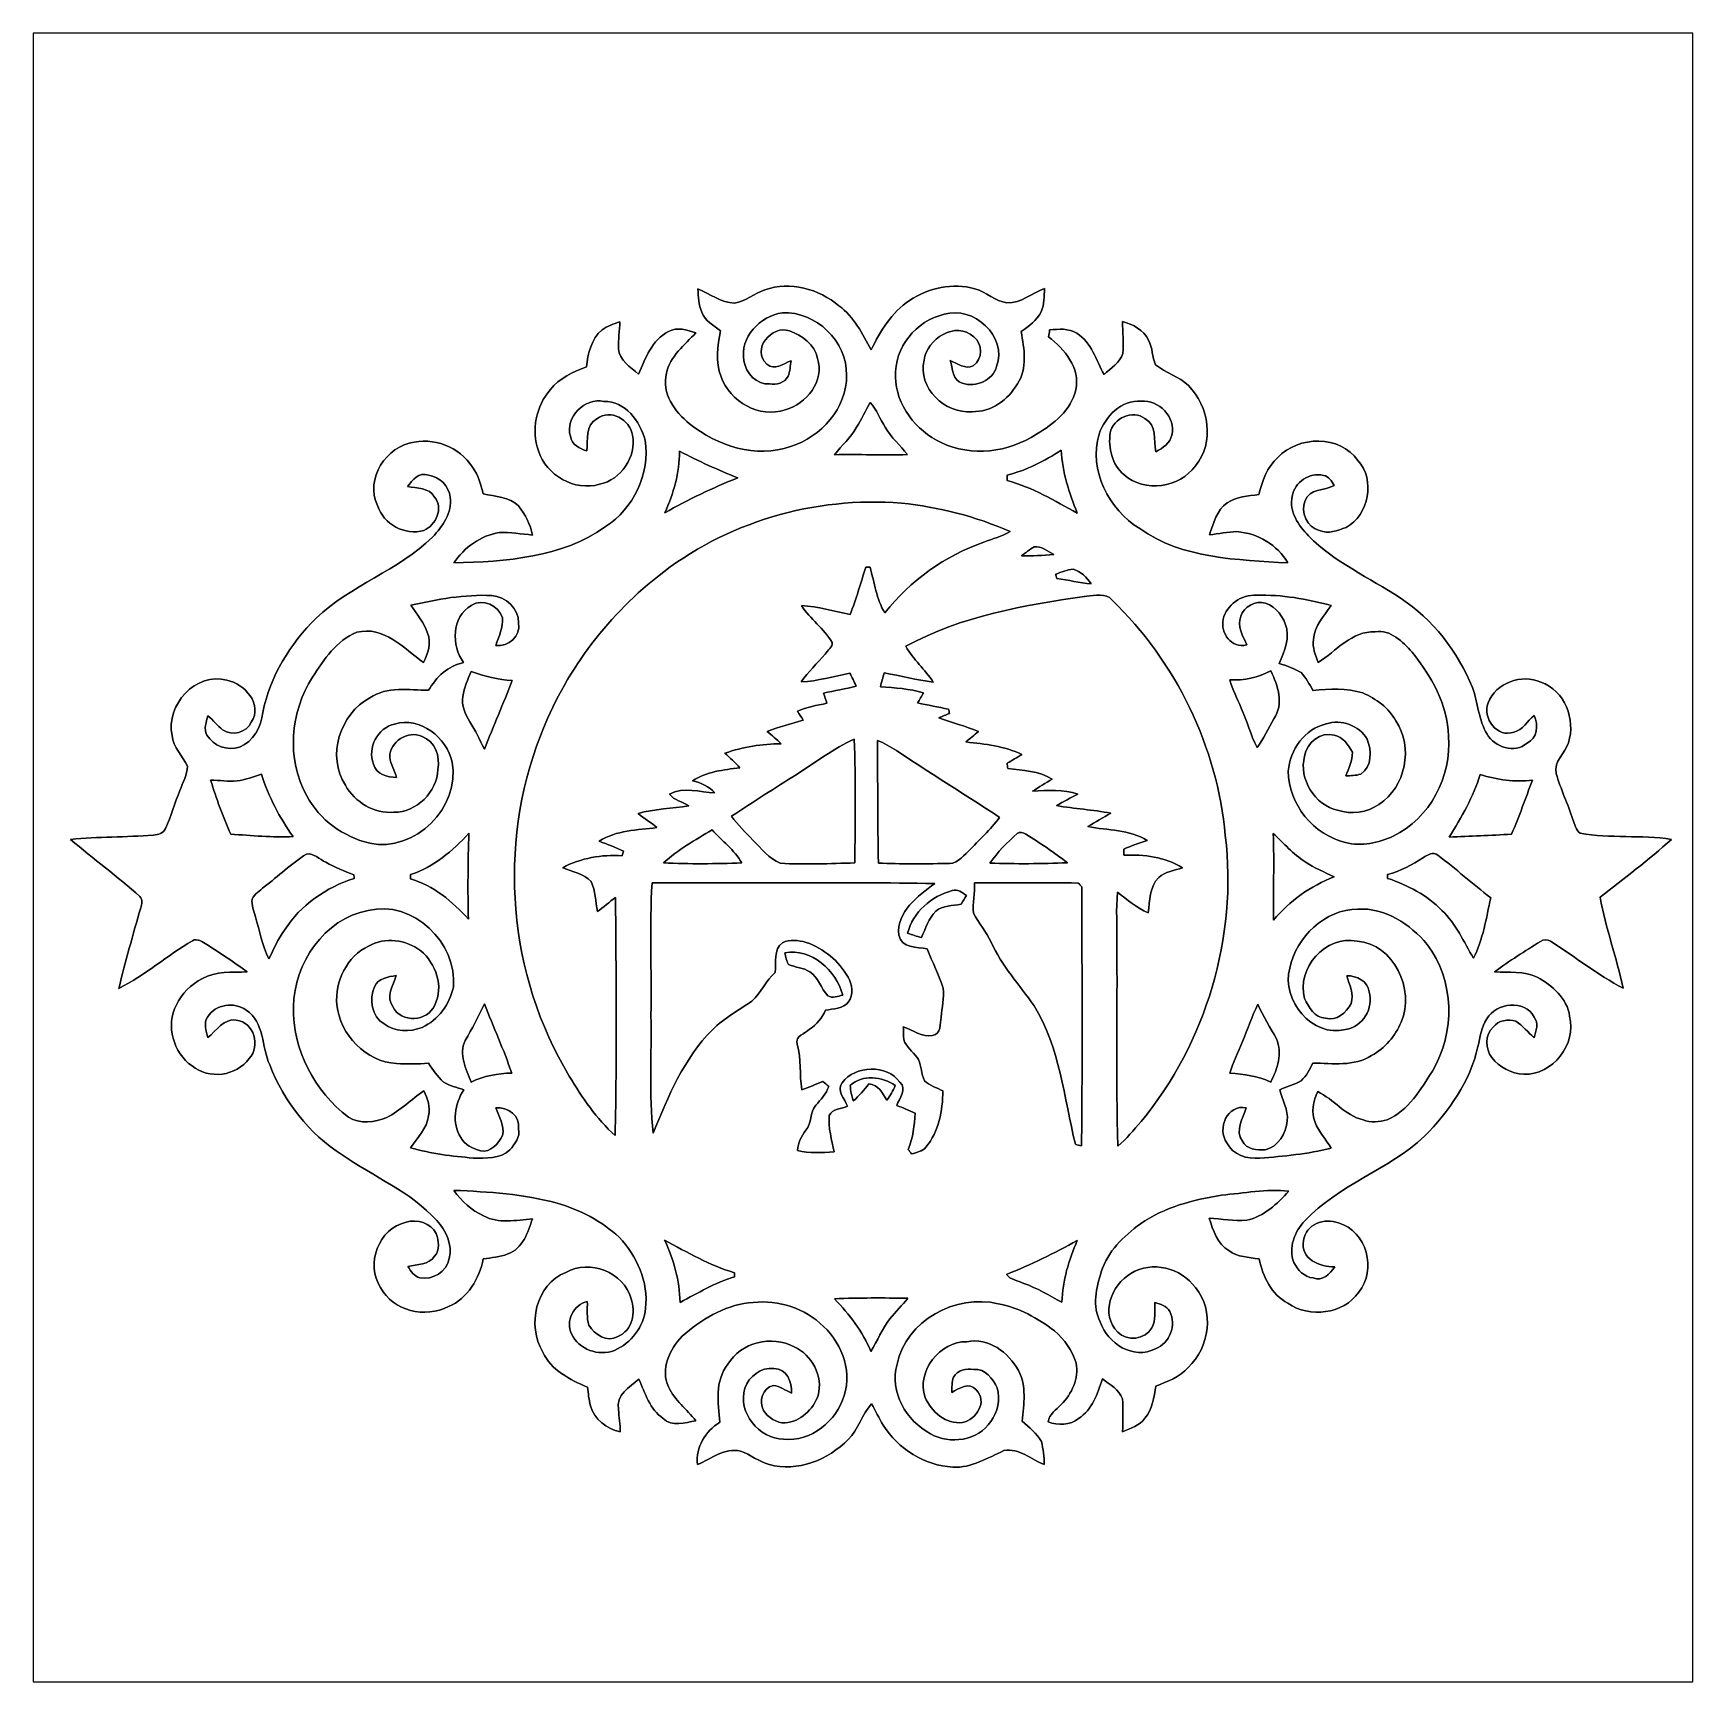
# Model space of a CAD drawing. Header units: centimetres. Extents: x -16.8 to 16.8, y -16.7 to 16.7.
import ezdxf

# ---------------------------------------------------------------- set-up
doc = ezdxf.new("R2010")
doc.units = ezdxf.units.CM
doc.header["$MEASUREMENT"] = 0
doc.layers.add('Layer 1', color=7, linetype='Continuous')

msp = doc.modelspace()

# ---------------------------------------------------------------- linework, layer by layer
at = {"layer": 'Layer 1', "color": 7}
for points, knots in [([(-16.77458, 16.66875), (-16.77458, 16.66875), (16.77458, 16.66875), (16.77458, 16.66875), (16.77458, 16.66875), (16.77458, 16.66875), (16.77458, -16.66875), (16.77458, -16.66875), (16.77458, -16.66875), (16.77458, -16.66875), (-16.77458, -16.66875), (-16.77458, -16.66875), (-16.77458, -16.66875), (-16.77458, -16.66875), (-16.77458, 16.66875), (-16.77458, 16.66875), (-16.77458, 16.66875), (-16.77458, 16.66875), (-16.77458, 16.66875), (-16.77458, 16.66875)], [0, 0, 0, 0, 0.16666667, 0.16666667, 0.16666667, 0.16666667, 0.33333333, 0.33333333, 0.33333333, 0.33333333, 0.5, 0.5, 0.5, 0.5, 0.66666667, 0.66666667, 0.66666667, 0.66666667, 1, 1, 1, 1]), ([(-1.98402, 11.47762), (-2.19675, 11.40778), (-2.37314, 11.2462), (-2.5968, 11.21163), (-2.5968, 11.21163), (-2.87196, 11.22186), (-3.09668, 11.39578), (-3.34081, 11.50091), (-3.34081, 11.50091), (-3.32387, 11.3411), (-3.32669, 11.17459), (-3.25931, 11.02536), (-3.25931, 11.02536), (-3.19264, 10.85039), (-3.02119, 10.75866), (-2.87937, 10.65248), (-2.87937, 10.65248), (-2.93511, 10.34627), (-2.98838, 10.02101), (-2.86985, 9.72256), (-2.86985, 9.72256), (-2.68852, 9.21702), (-2.09762, 8.87412), (-1.57163, 9.05475), (-1.57163, 9.05475), (-1.13771, 9.16622), (-0.77929, 9.63718), (-0.91652, 10.09227), (-0.91652, 10.09227), (-0.97331, 10.3699), (-1.23578, 10.55934), (-1.48731, 10.65001), (-1.48731, 10.65001), (-1.83762, 10.77807), (-2.27295, 10.26407), (-1.94557, 9.97867), (-1.94557, 9.97867), (-1.79246, 9.83192), (-1.60549, 9.98926), (-1.45062, 10.04605), (-1.45062, 10.04605), (-1.47144, 9.94092), (-1.4732, 9.83051), (-1.51553, 9.73137), (-1.51553, 9.73137), (-1.58291, 9.60085), (-1.74731, 9.54828), (-1.8863, 9.57651), (-1.8863, 9.57651), (-2.15124, 9.55604), (-2.37031, 9.79629), (-2.40736, 10.04252), (-2.40736, 10.04252), (-2.49767, 10.51913), (-2.07892, 10.95269), (-1.62983, 11.01337), (-1.62983, 11.01337), (-0.94721, 11.05147), (-0.32209, 10.43234), (-0.33161, 9.75431), (-0.33161, 9.75431), (-0.3235, 9.08509), (-0.84773, 8.50441), (-1.46473, 8.31074), (-1.46473, 8.31074), (-2.16288, 8.06062), (-2.94675, 8.32273), (-3.50485, 8.77182), (-3.50485, 8.77182), (-3.80824, 9.00924), (-4.07388, 9.39024), (-3.97404, 9.79346), (-3.97404, 9.79346), (-3.90137, 10.14024), (-3.60292, 10.36108), (-3.37961, 10.61156), (-3.37961, 10.61156), (-3.55706, 10.66694), (-3.75885, 10.7315), (-3.93383, 10.6366), (-3.93383, 10.6366), (-4.26191, 10.46656), (-4.39984, 10.09544), (-4.53813, 9.77371), (-4.53813, 9.77371), (-4.69653, 9.91941), (-4.92584, 10.0517), (-4.94594, 10.28735), (-4.94594, 10.28735), (-4.94947, 10.47044), (-4.91949, 10.65212), (-4.91561, 10.83486), (-4.91561, 10.83486), (-5.03837, 10.78865), (-5.16573, 10.74667), (-5.27473, 10.67188), (-5.27473, 10.67188), (-5.49416, 10.48456), (-5.56542, 10.19422), (-5.58729, 9.91976), (-5.58729, 9.91976), (-5.86034, 9.8231), (-6.13551, 9.69292), (-6.32001, 9.46079), (-6.32001, 9.46079), (-6.60894, 9.12812), (-6.71019, 8.64023), (-6.56026, 8.2236), (-6.56026, 8.2236), (-6.40151, 7.72477), (-5.83106, 7.40234), (-5.32342, 7.54592), (-5.32342, 7.54592), (-4.89197, 7.64328), (-4.57729, 8.10119), (-4.65631, 8.53969), (-4.65631, 8.53969), (-4.70853, 8.85119), (-5.10117, 9.08262), (-5.38021, 8.87236), (-5.38021, 8.87236), (-5.62046, 8.74854), (-5.55731, 8.44374), (-5.58059, 8.22184), (-5.58059, 8.22184), (-5.73052, 8.261), (-5.88751, 8.35131), (-5.91538, 8.51782), (-5.91538, 8.51782), (-6.0325, 8.90199), (-5.62293, 9.30875), (-5.23981, 9.22408), (-5.23981, 9.22408), (-4.80378, 9.22867), (-4.50391, 8.82086), (-4.40514, 8.43739), (-4.40514, 8.43739), (-4.2993, 7.76111), (-4.63585, 7.05697), (-5.20771, 6.69078), (-5.20771, 6.69078), (-6.08718, 6.05402), (-7.22454, 5.99052), (-8.27193, 5.95524), (-8.27193, 5.95524), (-8.06133, 6.26851), (-7.73042, 6.51263), (-7.35259, 6.5719), (-7.35259, 6.5719), (-7.12717, 6.58001), (-6.90316, 6.54262), (-6.67914, 6.51898), (-6.67914, 6.51898), (-6.72677, 6.73488), (-6.82096, 6.94126), (-6.96701, 7.10847), (-6.96701, 7.10847), (-7.15081, 7.29615), (-7.43761, 7.29933), (-7.67856, 7.35259), (-7.67856, 7.35259), (-7.72019, 7.5117), (-7.75899, 7.67574), (-7.84578, 7.81756), (-7.84578, 7.81756), (-8.07579, 8.24159), (-8.59331, 8.49665), (-9.06992, 8.39752), (-9.06992, 8.39752), (-9.6393, 8.33226), (-10.06687, 7.65034), (-9.81604, 7.118), (-9.81604, 7.118), (-9.6901, 6.74229), (-9.25936, 6.49605), (-8.87448, 6.61564), (-8.87448, 6.61564), (-8.63177, 6.71724), (-8.4769, 7.06579), (-8.66034, 7.28662), (-8.66034, 7.28662), (-8.77041, 7.48489), (-9.01982, 7.46196), (-9.21032, 7.50041), (-9.21032, 7.50041), (-9.10802, 7.63058), (-8.97925, 7.80909), (-8.7817, 7.7283), (-8.7817, 7.7283), (-8.5598, 7.7022), (-8.36683, 7.50641), (-8.34531, 7.28345), (-8.34531, 7.28345), (-8.30651, 6.97018), (-8.49277, 6.69114), (-8.70338, 6.48088), (-8.70338, 6.48088), (-9.38989, 5.80214), (-10.35121, 5.50439), (-11.05112, 4.84223), (-11.05112, 4.84223), (-11.57887, 4.32364), (-11.98915, 3.66466), (-12.13344, 2.93229), (-12.13344, 2.93229), (-12.16766, 2.64231), (-12.31759, 2.34068), (-12.60722, 2.23344), (-12.60722, 2.23344), (-12.84534, 2.14842), (-13.13286, 2.25813), (-13.26198, 2.47333), (-13.26198, 2.47333), (-13.33147, 2.59891), (-13.27503, 2.74038), (-13.24151, 2.86667), (-13.24151, 2.86667), (-13.1385, 2.77495), (-13.05031, 2.66771), (-12.94448, 2.57845), (-12.94448, 2.57845), (-12.75539, 2.45322), (-12.46223, 2.52307), (-12.36627, 2.73509), (-12.36627, 2.73509), (-12.12497, 3.08857), (-12.5028, 3.52002), (-12.85734, 3.58352), (-12.85734, 3.58352), (-13.48599, 3.7592), (-14.10018, 3.08187), (-13.96788, 2.46768), (-13.96788, 2.46768), (-13.94178, 2.22673), (-13.75128, 2.05458), (-13.65285, 1.84538), (-13.65285, 1.84538), (-13.66061, 1.67217), (-13.75234, 1.51694), (-13.80772, 1.35573), (-13.80772, 1.35573), (-13.91603, 1.10349), (-13.98517, 0.83503), (-14.10159, 0.58632), (-14.10159, 0.58632), (-14.13863, 0.48683), (-14.2494, 0.46073), (-14.34394, 0.45085), (-14.34394, 0.45085), (-14.90169, 0.41275), (-15.46225, 0.41875), (-16.01893, 0.36654), (-16.01893, 0.36654), (-15.56173, -0.03104), (-15.06749, -0.38453), (-14.61629, -0.78916), (-14.61629, -0.78916), (-14.54997, -0.8509), (-14.5796, -0.94439), (-14.60041, -1.01918), (-14.60041, -1.01918), (-14.75952, -1.55963), (-14.91051, -2.10256), (-15.04491, -2.64971), (-15.04491, -2.64971), (-14.51681, -2.3809), (-14.06349, -1.98614), (-13.55725, -1.68204), (-13.55725, -1.68204), (-13.45459, -1.62454), (-13.35088, -1.71062), (-13.26409, -1.7593), (-13.26409, -1.7593), (-12.9921, -1.9431), (-12.70988, -2.11279), (-12.45059, -2.31458), (-12.45059, -2.31458), (-12.75362, -2.31916), (-13.081, -2.29482), (-13.35476, -2.44863), (-13.35476, -2.44863), (-13.57877, -2.56611), (-13.77562, -2.74779), (-13.87863, -2.98238), (-13.87863, -2.98238), (-14.10053, -3.39372), (-13.94319, -3.95182), (-13.56395, -4.21534), (-13.56395, -4.21534), (-13.22493, -4.49263), (-12.66508, -4.42419), (-12.40966, -4.06541), (-12.40966, -4.06541), (-12.16872, -3.81564), (-12.31159, -3.33128), (-12.6686, -3.28613), (-12.6686, -3.28613), (-12.92543, -3.25049), (-13.06689, -3.50097), (-13.24222, -3.64173), (-13.24222, -3.64173), (-13.27997, -3.50767), (-13.33324, -3.35421), (-13.24998, -3.22545), (-13.24998, -3.22545), (-13.08523, -2.96369), (-12.71341, -2.90901), (-12.46999, -3.08716), (-12.46999, -3.08716), (-12.08934, -3.33163), (-12.16413, -3.8287), (-11.99198, -4.19418), (-11.99198, -4.19418), (-11.70834, -4.93007), (-11.19717, -5.58765), (-10.53006, -6.01451), (-10.53006, -6.01451), (-9.89154, -6.45407), (-9.144, -6.76028), (-8.61236, -7.34272), (-8.61236, -7.34272), (-8.42469, -7.5438), (-8.29628, -7.83096), (-8.36436, -8.1086), (-8.36436, -8.1086), (-8.41446, -8.36895), (-8.69527, -8.55592), (-8.95597, -8.49912), (-8.95597, -8.49912), (-9.0738, -8.47513), (-9.13624, -8.3626), (-9.19939, -8.27193), (-9.19939, -8.27193), (-9.01418, -8.22043), (-8.77535, -8.24794), (-8.66069, -8.06132), (-8.66069, -8.06132), (-8.54639, -7.93503), (-8.58097, -7.75159), (-8.62824, -7.60518), (-8.62824, -7.60518), (-8.73478, -7.39175), (-9.01559, -7.30215), (-9.23784, -7.37553), (-9.23784, -7.37553), (-9.78676, -7.49159), (-10.06616, -8.23313), (-9.75184, -8.69386), (-9.75184, -8.69386), (-9.49925, -9.17434), (-8.84837, -9.32074), (-8.37883, -9.08262), (-8.37883, -9.08262), (-7.98971, -8.91293), (-7.75653, -8.52064), (-7.6768, -8.11671), (-7.6768, -8.11671), (-7.51064, -8.09025), (-7.33848, -8.08284), (-7.1815, -8.01687), (-7.1815, -8.01687), (-6.87846, -7.91527), (-6.77051, -7.58084), (-6.68267, -7.30426), (-6.68267, -7.30426), (-7.00864, -7.33425), (-7.36953, -7.41116), (-7.67151, -7.24711), (-7.67151, -7.24711), (-7.91245, -7.13176), (-8.11883, -6.95184), (-8.26805, -6.73065), (-8.26805, -6.73065), (-7.56779, -6.76028), (-6.858, -6.80226), (-6.17926, -6.99064), (-6.17926, -6.99064), (-5.71923, -7.12541), (-5.28038, -7.35154), (-4.92831, -7.68033), (-4.92831, -7.68033), (-4.56883, -8.0585), (-4.33246, -8.58555), (-4.39702, -9.11542), (-4.39702, -9.11542), (-4.42736, -9.48761), (-4.68771, -9.81957), (-5.02532, -9.96703), (-5.02532, -9.96703), (-5.34247, -10.09156), (-5.75204, -9.95221), (-5.89033, -9.63189), (-5.89033, -9.63189), (-6.02439, -9.37542), (-5.84729, -9.0424), (-5.57459, -8.97608), (-5.57459, -8.97608), (-5.56507, -9.13553), (-5.594, -9.30416), (-5.54038, -9.45797), (-5.54038, -9.45797), (-5.42325, -9.64918), (-5.18231, -9.81569), (-4.95406, -9.68622), (-4.95406, -9.68622), (-4.66408, -9.56804), (-4.58788, -9.19233), (-4.68912, -8.92175), (-4.68912, -8.92175), (-4.82741, -8.38059), (-5.52979, -8.11777), (-6.00639, -8.3887), (-6.00639, -8.3887), (-6.61705, -8.63741), (-6.79944, -9.46044), (-6.47312, -10.0009), (-6.47312, -10.0009), (-6.30555, -10.36955), (-5.92384, -10.55723), (-5.57071, -10.71033), (-5.57071, -10.71033), (-5.55308, -10.83522), (-5.54249, -10.96186), (-5.50968, -11.08463), (-5.50968, -11.08463), (-5.43595, -11.36015), (-5.1749, -11.54889), (-4.90749, -11.61556), (-4.90749, -11.61556), (-4.90291, -11.46387), (-4.93748, -11.31429), (-4.94171, -11.16401), (-4.94171, -11.16401), (-5.00733, -10.86838), (-4.71523, -10.70751), (-4.52826, -10.54559), (-4.52826, -10.54559), (-4.40866, -10.82957), (-4.30918, -11.15977), (-4.03966, -11.34216), (-4.03966, -11.34216), (-3.86186, -11.5256), (-3.59869, -11.42259), (-3.38032, -11.39049), (-3.38032, -11.39049), (-3.55988, -11.15801), (-3.80929, -10.9795), (-3.92924, -10.70398), (-3.92924, -10.70398), (-4.10034, -10.34768), (-3.90948, -9.94092), (-3.65513, -9.68057), (-3.65513, -9.68057), (-3.27554, -9.34861), (-2.82399, -9.06533), (-2.31316, -9.00642), (-2.31316, -9.00642), (-1.80693, -8.9341), (-1.26048, -9.06851), (-0.87595, -9.41423), (-0.87595, -9.41423), (-0.45544, -9.75819), (-0.21449, -10.34062), (-0.37853, -10.87614), (-0.37853, -10.87614), (-0.53199, -11.3919), (-1.04916, -11.82299), (-1.60408, -11.76408), (-1.60408, -11.76408), (-2.09938, -11.75491), (-2.53788, -11.21974), (-2.38972, -10.73326), (-2.38972, -10.73326), (-2.30258, -10.49408), (-2.06693, -10.29935), (-1.80128, -10.33357), (-1.80128, -10.33357), (-1.54093, -10.32545), (-1.43545, -10.61191), (-1.44427, -10.82851), (-1.44427, -10.82851), (-1.56704, -10.77842), (-1.67887, -10.69022), (-1.81363, -10.67717), (-1.81363, -10.67717), (-2.02494, -10.71951), (-2.1149, -11.0042), (-2.00942, -11.17988), (-2.00942, -11.17988), (-1.91911, -11.32805), (-1.74978, -11.43423), (-1.57409, -11.43388), (-1.57409, -11.43388), (-1.26506, -11.40954), (-1.00718, -11.16083), (-0.90699, -10.87684), (-0.90699, -10.87684), (-0.80398, -10.48949), (-1.03046, -10.05452), (-1.39241, -9.89401), (-1.39241, -9.89401), (-1.84291, -9.65024), (-2.4698, -9.80405), (-2.73438, -10.24819), (-2.73438, -10.24819), (-2.99755, -10.58686), (-2.93405, -11.02431), (-2.89489, -11.41942), (-2.89489, -11.41942), (-3.18594, -11.60463), (-3.38667, -11.92213), (-3.34574, -12.27667), (-3.34574, -12.27667), (-3.06423, -12.16413), (-2.80211, -11.92177), (-2.47756, -12.00644), (-2.47756, -12.00644), (-2.27506, -12.0717), (-2.10679, -12.2174), (-1.89971, -12.27243), (-1.89971, -12.27243), (-1.32574, -12.43436), (-0.70168, -12.18142), (-0.2981, -11.7662), (-0.2981, -11.7662), (-0.09384, -11.55982), (-0.02117, -11.26137), (0.17286, -11.04829), (0.17286, -11.04829), (0.26, -11.18729), (0.31679, -11.34357), (0.41063, -11.47904), (0.41063, -11.47904), (0.70767, -11.9634), (1.24954, -12.29219), (1.81681, -12.32817), (1.81681, -12.32817), (2.19675, -12.34863), (2.51742, -12.13873), (2.84974, -11.99374), (2.84974, -11.99374), (3.15877, -11.93729), (3.39549, -12.1726), (3.66536, -12.27561), (3.66536, -12.27561), (3.66219, -12.11933), (3.64631, -11.96093), (3.60504, -11.811), (3.60504, -11.811), (3.51508, -11.64026), (3.35633, -11.52066), (3.21592, -11.39543), (3.21592, -11.39543), (3.24838, -11.0557), (3.31435, -10.68705), (3.14325, -10.37272), (3.14325, -10.37272), (2.93546, -10.0136), (2.54282, -9.69645), (2.09973, -9.79064), (2.09973, -9.79064), (1.55293, -9.78747), (1.07491, -10.38296), (1.25377, -10.91636), (1.25377, -10.91636), (1.3776, -11.20387), (1.67781, -11.47516), (2.01119, -11.42259), (2.01119, -11.42259), (2.29164, -11.36967), (2.52554, -10.99926), (2.28776, -10.76537), (2.28776, -10.76537), (2.1463, -10.59004), (1.94098, -10.73961), (1.79317, -10.81969), (1.79317, -10.81969), (1.80269, -10.71492), (1.78964, -10.6045), (1.83092, -10.50713), (1.83092, -10.50713), (1.90712, -10.36532), (2.09021, -10.32263), (2.23908, -10.35262), (2.23908, -10.35262), (2.47262, -10.32722), (2.62714, -10.54488), (2.71533, -10.72727), (2.71533, -10.72727), (2.77178, -10.95728), (2.72697, -11.21234), (2.5841, -11.40319), (2.5841, -11.40319), (2.32939, -11.79195), (1.75366, -11.88261), (1.3649, -11.6519), (1.3649, -11.6519), (0.87383, -11.39437), (0.52952, -10.80347), (0.69109, -10.24784), (0.69109, -10.24784), (0.86289, -9.36519), (1.88136, -8.82121), (2.72944, -9.02335), (2.72944, -9.02335), (3.15348, -9.09532), (3.53025, -9.31827), (3.87033, -9.57121), (3.87033, -9.57121), (4.07176, -9.74266), (4.23333, -9.9695), (4.30953, -10.22456), (4.30953, -10.22456), (4.36845, -10.5343), (4.22169, -10.84474), (4.00614, -11.06064), (4.00614, -11.06064), (3.91372, -11.17177), (3.75708, -11.2522), (3.74474, -11.41201), (3.74474, -11.41201), (3.94018, -11.48503), (4.19241, -11.48468), (4.35786, -11.34286), (4.35786, -11.34286), (4.63374, -11.16859), (4.74133, -10.83733), (4.84187, -10.54523), (4.84187, -10.54523), (4.9911, -10.65742), (5.17878, -10.75655), (5.24404, -10.94317), (5.24404, -10.94317), (5.26662, -11.16506), (5.24757, -11.39119), (5.24898, -11.6145), (5.24898, -11.6145), (5.40773, -11.54183), (5.59082, -11.49103), (5.69666, -11.34075), (5.69666, -11.34075), (5.84729, -11.15554), (5.88363, -10.91459), (5.91855, -10.68705), (5.91855, -10.68705), (6.15491, -10.59921), (6.39974, -10.50572), (6.57154, -10.31099), (6.57154, -10.31099), (7.00652, -9.90882), (7.10988, -9.16164), (6.7183, -8.69738), (6.7183, -8.69738), (6.43326, -8.2991), (5.83847, -8.14282), (5.4162, -8.4141), (5.4162, -8.4141), (5.01967, -8.62506), (4.79107, -9.25089), (5.1502, -9.59591), (5.1502, -9.59591), (5.33576, -9.80087), (5.70759, -9.74725), (5.83882, -9.50771), (5.83882, -9.50771), (5.92878, -9.35179), (5.88998, -9.16869), (5.89774, -8.99795), (5.89774, -8.99795), (6.01204, -9.02758), (6.14221, -9.06604), (6.19936, -9.18069), (6.19936, -9.18069), (6.34577, -9.45233), (6.19831, -9.82169), (5.9122, -9.93422), (5.9122, -9.93422), (5.46417, -10.16459), (4.94242, -9.82733), (4.79425, -9.39059), (4.79425, -9.39059), (4.63374, -9.0738), (4.71205, -8.70056), (4.81718, -8.37953), (4.81718, -8.37953), (4.94206, -7.96572), (5.27121, -7.65845), (5.6067, -7.40763), (5.6067, -7.40763), (6.09036, -7.07072), (6.67526, -6.92185), (7.24923, -6.82731), (7.24923, -6.82731), (7.70079, -6.7885), (8.15446, -6.6989), (8.60848, -6.74864), (8.60848, -6.74864), (8.37247, -7.00123), (8.10719, -7.26087), (7.75617, -7.33284), (7.75617, -7.33284), (7.50288, -7.36036), (7.25135, -7.30814), (6.99911, -7.29403), (6.99911, -7.29403), (7.07602, -7.5371), (7.15962, -7.81297), (7.39422, -7.94985), (7.39422, -7.94985), (7.5692, -8.08567), (7.80062, -8.07896), (8.00806, -8.11847), (8.00806, -8.11847), (8.08284, -8.47513), (8.25359, -8.83567), (8.58873, -9.01524), (8.58873, -9.01524), (9.02617, -9.31474), (9.71127, -9.23819), (10.02101, -8.78875), (10.02101, -8.78875), (10.38931, -8.34461), (10.18328, -7.54944), (9.61319, -7.39034), (9.61319, -7.39034), (9.33238, -7.27922), (8.9468, -7.41398), (8.90623, -7.74418), (8.90623, -7.74418), (8.83144, -8.11883), (9.23854, -8.28181), (9.53558, -8.27899), (9.53558, -8.27899), (9.43751, -8.41657), (9.29252, -8.5792), (9.0992, -8.503), (9.0992, -8.503), (8.9221, -8.48431), (8.78734, -8.34002), (8.70973, -8.19009), (8.70973, -8.19009), (8.59543, -7.89587), (8.72419, -7.56391), (8.93198, -7.34483), (8.93198, -7.34483), (9.61813, -6.61388), (10.6239, -6.31684), (11.35168, -5.63668), (11.35168, -5.63668), (11.84945, -5.13397), (12.27137, -4.52367), (12.43012, -3.82411), (12.43012, -3.82411), (12.48022, -3.63396), (12.49292, -3.42829), (12.61181, -3.26319), (12.61181, -3.26319), (12.79948, -2.93335), (13.37592, -2.85997), (13.56501, -3.22792), (13.56501, -3.22792), (13.66767, -3.34963), (13.60734, -3.51084), (13.56642, -3.64384), (13.56642, -3.64384), (13.4426, -3.53519), (13.33888, -3.40078), (13.19883, -3.31258), (13.19883, -3.31258), (13.04255, -3.26743), (12.84429, -3.28895), (12.74163, -3.42829), (12.74163, -3.42829), (12.56347, -3.58493), (12.58535, -3.86574), (12.70952, -4.04742), (12.70952, -4.04742), (12.86792, -4.24004), (13.10287, -4.37162), (13.35546, -4.38362), (13.35546, -4.38362), (13.93931, -4.40302), (14.43214, -3.77472), (14.28468, -3.20851), (14.28468, -3.20851), (14.23529, -2.84692), (13.92943, -2.58727), (13.63063, -2.41794), (13.63063, -2.41794), (13.36393, -2.29094), (13.05489, -2.33257), (12.76914, -2.31493), (12.76914, -2.31493), (13.06442, -2.08986), (13.38051, -1.89371), (13.69589, -1.69898), (13.69589, -1.69898), (13.75727, -1.65594), (13.8363, -1.64994), (13.89909, -1.69404), (13.89909, -1.69404), (14.39227, -2.00378), (14.84947, -2.37314), (15.36665, -2.64407), (15.36665, -2.64407), (15.23577, -2.02459), (15.01387, -1.42804), (14.89851, -0.80504), (14.89851, -0.80504), (15.38746, -0.42404), (15.88241, -0.04798), (16.34314, 0.36689), (16.34314, 0.36689), (15.73177, 0.46108), (15.10418, 0.381), (14.49493, 0.49177), (14.49493, 0.49177), (14.40497, 0.55316), (14.39369, 0.67874), (14.34959, 0.76729), (14.34959, 0.76729), (14.25081, 1.08303), (14.10088, 1.38148), (14.01339, 1.70004), (14.01339, 1.70004), (13.95483, 1.94769), (14.19472, 2.10432), (14.25998, 2.32198), (14.25998, 2.32198), (14.41097, 2.78412), (14.18519, 3.38208), (13.70506, 3.54577), (13.70506, 3.54577), (13.31454, 3.71898), (12.79525, 3.53166), (12.63721, 3.12808), (12.63721, 3.12808), (12.51726, 2.82469), (12.82206, 2.40277), (13.16179, 2.53718), (13.16179, 2.53718), (13.34029, 2.57563), (13.42602, 2.76507), (13.56536, 2.86914), (13.56536, 2.86914), (13.65638, 2.67688), (13.64121, 2.41335), (13.42355, 2.31034), (13.42355, 2.31034), (13.17484, 2.10185), (12.76844, 2.22673), (12.61604, 2.49202), (12.61604, 2.49202), (12.44071, 2.77989), (12.43542, 3.12632), (12.32041, 3.43641), (12.32041, 3.43641), (12.02196, 4.1656), (11.51961, 4.81401), (10.85956, 5.25004), (10.85956, 5.25004), (10.23937, 5.66244), (9.53558, 5.96371), (9.00677, 6.50205), (9.00677, 6.50205), (8.80392, 6.71336), (8.60742, 6.99629), (8.67692, 7.30497), (8.67692, 7.30497), (8.71926, 7.58366), (9.03005, 7.80203), (9.30875, 7.72407), (9.30875, 7.72407), (9.41634, 7.70996), (9.47561, 7.60906), (9.52359, 7.52299), (9.52359, 7.52299), (9.32921, 7.41645), (9.02335, 7.45878), (8.9408, 7.21607), (8.9408, 7.21607), (8.83285, 6.98817), (8.97784, 6.67209), (9.22549, 6.61388), (9.22549, 6.61388), (9.4047, 6.53415), (9.5952, 6.61211), (9.76595, 6.6735), (9.76595, 6.6735), (10.22667, 6.92432), (10.36179, 7.63976), (10.00513, 8.02887), (10.00513, 8.02887), (9.63895, 8.55027), (8.80498, 8.53017), (8.38659, 8.08814), (8.38659, 8.08814), (8.16575, 7.89764), (8.07332, 7.61294), (8.001, 7.34025), (8.001, 7.34025), (7.78263, 7.31132), (7.5505, 7.30426), (7.36424, 7.17021), (7.36424, 7.17021), (7.14763, 7.02733), (7.09013, 6.75428), (7.00193, 6.52604), (7.00193, 6.52604), (7.18785, 6.5472), (7.3727, 6.58107), (7.56038, 6.59059), (7.56038, 6.59059), (7.97348, 6.55567), (8.38271, 6.32142), (8.58837, 5.95665), (8.58837, 5.95665), (7.57061, 6.02227), (6.45866, 6.03462), (5.59329, 6.65198), (5.59329, 6.65198), (4.96358, 7.0358), (4.56212, 7.8299), (4.77202, 8.56015), (4.77202, 8.56015), (4.89303, 8.91575), (5.22358, 9.25971), (5.62716, 9.22655), (5.62716, 9.22655), (5.97253, 9.26077), (6.33695, 8.89741), (6.24099, 8.54251), (6.24099, 8.54251), (6.21524, 8.3753), (6.05719, 8.28075), (5.92137, 8.20491), (5.92137, 8.20491), (5.87551, 8.43597), (5.94078, 8.74466), (5.69983, 8.87448), (5.69983, 8.87448), (5.45289, 9.06674), (5.05354, 8.8833), (4.99604, 8.58555), (4.99604, 8.58555), (4.95653, 8.28675), (5.03026, 7.93997), (5.27473, 7.74277), (5.27473, 7.74277), (5.6896, 7.37094), (6.40186, 7.46936), (6.71901, 7.92092), (6.71901, 7.92092), (7.11235, 8.39152), (6.99347, 9.12566), (6.57825, 9.54158), (6.57825, 9.54158), (6.38563, 9.72714), (6.1214, 9.80616), (5.9115, 9.9635), (5.9115, 9.9635), (5.84341, 10.12261), (5.85999, 10.30887), (5.76897, 10.46057), (5.76897, 10.46057), (5.68007, 10.67223), (5.4543, 10.77842), (5.2451, 10.83663), (5.2451, 10.83663), (5.25216, 10.62214), (5.26662, 10.4073), (5.25251, 10.19281), (5.25251, 10.19281), (5.19677, 10.0016), (5.00556, 9.89647), (4.87186, 9.76524), (4.87186, 9.76524), (4.71417, 10.0584), (4.61892, 10.41294), (4.32117, 10.60027), (4.32117, 10.60027), (4.15713, 10.70681), (3.9557, 10.68564), (3.77261, 10.66694), (3.77261, 10.66694), (3.76484, 10.62108), (3.75779, 10.57522), (3.75073, 10.52936), (3.75073, 10.52936), (4.0767, 10.27642), (4.39244, 9.90282), (4.30212, 9.45974), (4.30212, 9.45974), (4.20864, 9.0484), (3.8541, 8.76124), (3.50696, 8.56051), (3.50696, 8.56051), (2.94358, 8.19185), (2.19428, 8.0959), (1.57833, 8.38941), (1.57833, 8.38941), (1.07456, 8.63177), (0.66463, 9.14541), (0.65899, 9.72079), (0.65899, 9.72079), (0.62089, 10.30852), (1.08056, 10.85462), (1.64183, 10.98515), (1.64183, 10.98515), (2.23308, 11.16648), (2.92488, 10.53994), (2.70157, 9.92822), (2.70157, 9.92822), (2.61832, 9.64177), (2.28353, 9.49889), (2.00695, 9.59026), (2.00695, 9.59026), (1.81046, 9.63542), (1.81716, 9.9), (1.76036, 10.04676), (1.76036, 10.04676), (1.90994, 10.00019), (2.06657, 9.85732), (2.2285, 9.94128), (2.2285, 9.94128), (2.42182, 10.07816), (2.42499, 10.38684), (2.23943, 10.53042), (2.23943, 10.53042), (1.87678, 10.86167), (1.29117, 10.48456), (1.23331, 10.05628), (1.23331, 10.05628), (1.10243, 9.49396), (1.65806, 8.96549), (2.2038, 9.01488), (2.2038, 9.01488), (2.58798, 9.00289), (2.93652, 9.25442), (3.12103, 9.57827), (3.12103, 9.57827), (3.33269, 9.88801), (3.2572, 10.28665), (3.19652, 10.63449), (3.19652, 10.63449), (3.35668, 10.73926), (3.51296, 10.86238), (3.60257, 11.03665), (3.60257, 11.03665), (3.66571, 11.18376), (3.6643, 11.34816), (3.66924, 11.50585), (3.66924, 11.50585), (3.41489, 11.4106), (3.19652, 11.20563), (2.91077, 11.2141), (2.91077, 11.2141), (2.67194, 11.24938), (2.49061, 11.43388), (2.26166, 11.4995), (2.26166, 11.4995), (1.81645, 11.6272), (1.32256, 11.51855), (0.94227, 11.26314), (0.94227, 11.26314), (0.57926, 11.02325), (0.3489, 10.64824), (0.16651, 10.26372), (0.16651, 10.26372), (-0.00847, 10.58792), (-0.18274, 10.93188), (-0.48613, 11.15519), (-0.48613, 11.15519), (-0.89182, 11.49491), (-1.47391, 11.66566), (-1.98402, 11.47762)], [0, 0, 0, 0, 0.0037037, 0.0037037, 0.0037037, 0.0037037, 0.00740741, 0.00740741, 0.00740741, 0.00740741, 0.01111111, 0.01111111, 0.01111111, 0.01111111, 0.01481481, 0.01481481, 0.01481481, 0.01481481, 0.01851852, 0.01851852, 0.01851852, 0.01851852, 0.02222222, 0.02222222, 0.02222222, 0.02222222, 0.02592593, 0.02592593, 0.02592593, 0.02592593, 0.02962963, 0.02962963, 0.02962963, 0.02962963, 0.03333333, 0.03333333, 0.03333333, 0.03333333, 0.03703704, 0.03703704, 0.03703704, 0.03703704, 0.04074074, 0.04074074, 0.04074074, 0.04074074, 0.04444444, 0.04444444, 0.04444444, 0.04444444, 0.04814815, 0.04814815, 0.04814815, 0.04814815, 0.05185185, 0.05185185, 0.05185185, 0.05185185, 0.05555556, 0.05555556, 0.05555556, 0.05555556, 0.05925926, 0.05925926, 0.05925926, 0.05925926, 0.06296296, 0.06296296, 0.06296296, 0.06296296, 0.06666667, 0.06666667, 0.06666667, 0.06666667, 0.07037037, 0.07037037, 0.07037037, 0.07037037, 0.07407407, 0.07407407, 0.07407407, 0.07407407, 0.07777778, 0.07777778, 0.07777778, 0.07777778, 0.08148148, 0.08148148, 0.08148148, 0.08148148, 0.08518519, 0.08518519, 0.08518519, 0.08518519, 0.08888889, 0.08888889, 0.08888889, 0.08888889, 0.09259259, 0.09259259, 0.09259259, 0.09259259, 0.0962963, 0.0962963, 0.0962963, 0.0962963, 0.1, 0.1, 0.1, 0.1, 0.1037037, 0.1037037, 0.1037037, 0.1037037, 0.10740741, 0.10740741, 0.10740741, 0.10740741, 0.11111111, 0.11111111, 0.11111111, 0.11111111, 0.11481481, 0.11481481, 0.11481481, 0.11481481, 0.11851852, 0.11851852, 0.11851852, 0.11851852, 0.12222222, 0.12222222, 0.12222222, 0.12222222, 0.12592593, 0.12592593, 0.12592593, 0.12592593, 0.12962963, 0.12962963, 0.12962963, 0.12962963, 0.13333333, 0.13333333, 0.13333333, 0.13333333, 0.13703704, 0.13703704, 0.13703704, 0.13703704, 0.14074074, 0.14074074, 0.14074074, 0.14074074, 0.14444444, 0.14444444, 0.14444444, 0.14444444, 0.14814815, 0.14814815, 0.14814815, 0.14814815, 0.15185185, 0.15185185, 0.15185185, 0.15185185, 0.15555556, 0.15555556, 0.15555556, 0.15555556, 0.15925926, 0.15925926, 0.15925926, 0.15925926, 0.16296296, 0.16296296, 0.16296296, 0.16296296, 0.16666667, 0.16666667, 0.16666667, 0.16666667, 0.17037037, 0.17037037, 0.17037037, 0.17037037, 0.17407407, 0.17407407, 0.17407407, 0.17407407, 0.17777778, 0.17777778, 0.17777778, 0.17777778, 0.18148148, 0.18148148, 0.18148148, 0.18148148, 0.18518519, 0.18518519, 0.18518519, 0.18518519, 0.18888889, 0.18888889, 0.18888889, 0.18888889, 0.19259259, 0.19259259, 0.19259259, 0.19259259, 0.1962963, 0.1962963, 0.1962963, 0.1962963, 0.2, 0.2, 0.2, 0.2, 0.2037037, 0.2037037, 0.2037037, 0.2037037, 0.20740741, 0.20740741, 0.20740741, 0.20740741, 0.21111111, 0.21111111, 0.21111111, 0.21111111, 0.21481481, 0.21481481, 0.21481481, 0.21481481, 0.21851852, 0.21851852, 0.21851852, 0.21851852, 0.22222222, 0.22222222, 0.22222222, 0.22222222, 0.22592593, 0.22592593, 0.22592593, 0.22592593, 0.22962963, 0.22962963, 0.22962963, 0.22962963, 0.23333333, 0.23333333, 0.23333333, 0.23333333, 0.23703704, 0.23703704, 0.23703704, 0.23703704, 0.24074074, 0.24074074, 0.24074074, 0.24074074, 0.24444444, 0.24444444, 0.24444444, 0.24444444, 0.24814815, 0.24814815, 0.24814815, 0.24814815, 0.25185185, 0.25185185, 0.25185185, 0.25185185, 0.25555556, 0.25555556, 0.25555556, 0.25555556, 0.25925926, 0.25925926, 0.25925926, 0.25925926, 0.26296296, 0.26296296, 0.26296296, 0.26296296, 0.26666667, 0.26666667, 0.26666667, 0.26666667, 0.27037037, 0.27037037, 0.27037037, 0.27037037, 0.27407407, 0.27407407, 0.27407407, 0.27407407, 0.27777778, 0.27777778, 0.27777778, 0.27777778, 0.28148148, 0.28148148, 0.28148148, 0.28148148, 0.28518519, 0.28518519, 0.28518519, 0.28518519, 0.28888889, 0.28888889, 0.28888889, 0.28888889, 0.29259259, 0.29259259, 0.29259259, 0.29259259, 0.2962963, 0.2962963, 0.2962963, 0.2962963, 0.3, 0.3, 0.3, 0.3, 0.3037037, 0.3037037, 0.3037037, 0.3037037, 0.30740741, 0.30740741, 0.30740741, 0.30740741, 0.31111111, 0.31111111, 0.31111111, 0.31111111, 0.31481481, 0.31481481, 0.31481481, 0.31481481, 0.31851852, 0.31851852, 0.31851852, 0.31851852, 0.32222222, 0.32222222, 0.32222222, 0.32222222, 0.32592593, 0.32592593, 0.32592593, 0.32592593, 0.32962963, 0.32962963, 0.32962963, 0.32962963, 0.33333333, 0.33333333, 0.33333333, 0.33333333, 0.33703704, 0.33703704, 0.33703704, 0.33703704, 0.34074074, 0.34074074, 0.34074074, 0.34074074, 0.34444444, 0.34444444, 0.34444444, 0.34444444, 0.34814815, 0.34814815, 0.34814815, 0.34814815, 0.35185185, 0.35185185, 0.35185185, 0.35185185, 0.35555556, 0.35555556, 0.35555556, 0.35555556, 0.35925926, 0.35925926, 0.35925926, 0.35925926, 0.36296296, 0.36296296, 0.36296296, 0.36296296, 0.36666667, 0.36666667, 0.36666667, 0.36666667, 0.37037037, 0.37037037, 0.37037037, 0.37037037, 0.37407407, 0.37407407, 0.37407407, 0.37407407, 0.37777778, 0.37777778, 0.37777778, 0.37777778, 0.38148148, 0.38148148, 0.38148148, 0.38148148, 0.38518519, 0.38518519, 0.38518519, 0.38518519, 0.38888889, 0.38888889, 0.38888889, 0.38888889, 0.39259259, 0.39259259, 0.39259259, 0.39259259, 0.3962963, 0.3962963, 0.3962963, 0.3962963, 0.4, 0.4, 0.4, 0.4, 0.4037037, 0.4037037, 0.4037037, 0.4037037, 0.40740741, 0.40740741, 0.40740741, 0.40740741, 0.41111111, 0.41111111, 0.41111111, 0.41111111, 0.41481481, 0.41481481, 0.41481481, 0.41481481, 0.41851852, 0.41851852, 0.41851852, 0.41851852, 0.42222222, 0.42222222, 0.42222222, 0.42222222, 0.42592593, 0.42592593, 0.42592593, 0.42592593, 0.42962963, 0.42962963, 0.42962963, 0.42962963, 0.43333333, 0.43333333, 0.43333333, 0.43333333, 0.43703704, 0.43703704, 0.43703704, 0.43703704, 0.44074074, 0.44074074, 0.44074074, 0.44074074, 0.44444444, 0.44444444, 0.44444444, 0.44444444, 0.44814815, 0.44814815, 0.44814815, 0.44814815, 0.45185185, 0.45185185, 0.45185185, 0.45185185, 0.45555556, 0.45555556, 0.45555556, 0.45555556, 0.45925926, 0.45925926, 0.45925926, 0.45925926, 0.46296296, 0.46296296, 0.46296296, 0.46296296, 0.46666667, 0.46666667, 0.46666667, 0.46666667, 0.47037037, 0.47037037, 0.47037037, 0.47037037, 0.47407407, 0.47407407, 0.47407407, 0.47407407, 0.47777778, 0.47777778, 0.47777778, 0.47777778, 0.48148148, 0.48148148, 0.48148148, 0.48148148, 0.48518519, 0.48518519, 0.48518519, 0.48518519, 0.48888889, 0.48888889, 0.48888889, 0.48888889, 0.49259259, 0.49259259, 0.49259259, 0.49259259, 0.4962963, 0.4962963, 0.4962963, 0.4962963, 0.5, 0.5, 0.5, 0.5, 0.5037037, 0.5037037, 0.5037037, 0.5037037, 0.50740741, 0.50740741, 0.50740741, 0.50740741, 0.51111111, 0.51111111, 0.51111111, 0.51111111, 0.51481481, 0.51481481, 0.51481481, 0.51481481, 0.51851852, 0.51851852, 0.51851852, 0.51851852, 0.52222222, 0.52222222, 0.52222222, 0.52222222, 0.52592593, 0.52592593, 0.52592593, 0.52592593, 0.52962963, 0.52962963, 0.52962963, 0.52962963, 0.53333333, 0.53333333, 0.53333333, 0.53333333, 0.53703704, 0.53703704, 0.53703704, 0.53703704, 0.54074074, 0.54074074, 0.54074074, 0.54074074, 0.54444444, 0.54444444, 0.54444444, 0.54444444, 0.54814815, 0.54814815, 0.54814815, 0.54814815, 0.55185185, 0.55185185, 0.55185185, 0.55185185, 0.55555556, 0.55555556, 0.55555556, 0.55555556, 0.55925926, 0.55925926, 0.55925926, 0.55925926, 0.56296296, 0.56296296, 0.56296296, 0.56296296, 0.56666667, 0.56666667, 0.56666667, 0.56666667, 0.57037037, 0.57037037, 0.57037037, 0.57037037, 0.57407407, 0.57407407, 0.57407407, 0.57407407, 0.57777778, 0.57777778, 0.57777778, 0.57777778, 0.58148148, 0.58148148, 0.58148148, 0.58148148, 0.58518519, 0.58518519, 0.58518519, 0.58518519, 0.58888889, 0.58888889, 0.58888889, 0.58888889, 0.59259259, 0.59259259, 0.59259259, 0.59259259, 0.5962963, 0.5962963, 0.5962963, 0.5962963, 0.6, 0.6, 0.6, 0.6, 0.6037037, 0.6037037, 0.6037037, 0.6037037, 0.60740741, 0.60740741, 0.60740741, 0.60740741, 0.61111111, 0.61111111, 0.61111111, 0.61111111, 0.61481481, 0.61481481, 0.61481481, 0.61481481, 0.61851852, 0.61851852, 0.61851852, 0.61851852, 0.62222222, 0.62222222, 0.62222222, 0.62222222, 0.62592593, 0.62592593, 0.62592593, 0.62592593, 0.62962963, 0.62962963, 0.62962963, 0.62962963, 0.63333333, 0.63333333, 0.63333333, 0.63333333, 0.63703704, 0.63703704, 0.63703704, 0.63703704, 0.64074074, 0.64074074, 0.64074074, 0.64074074, 0.64444444, 0.64444444, 0.64444444, 0.64444444, 0.64814815, 0.64814815, 0.64814815, 0.64814815, 0.65185185, 0.65185185, 0.65185185, 0.65185185, 0.65555556, 0.65555556, 0.65555556, 0.65555556, 0.65925926, 0.65925926, 0.65925926, 0.65925926, 0.66296296, 0.66296296, 0.66296296, 0.66296296, 0.66666667, 0.66666667, 0.66666667, 0.66666667, 0.67037037, 0.67037037, 0.67037037, 0.67037037, 0.67407407, 0.67407407, 0.67407407, 0.67407407, 0.67777778, 0.67777778, 0.67777778, 0.67777778, 0.68148148, 0.68148148, 0.68148148, 0.68148148, 0.68518519, 0.68518519, 0.68518519, 0.68518519, 0.68888889, 0.68888889, 0.68888889, 0.68888889, 0.69259259, 0.69259259, 0.69259259, 0.69259259, 0.6962963, 0.6962963, 0.6962963, 0.6962963, 0.7, 0.7, 0.7, 0.7, 0.7037037, 0.7037037, 0.7037037, 0.7037037, 0.70740741, 0.70740741, 0.70740741, 0.70740741, 0.71111111, 0.71111111, 0.71111111, 0.71111111, 0.71481481, 0.71481481, 0.71481481, 0.71481481, 0.71851852, 0.71851852, 0.71851852, 0.71851852, 0.72222222, 0.72222222, 0.72222222, 0.72222222, 0.72592593, 0.72592593, 0.72592593, 0.72592593, 0.72962963, 0.72962963, 0.72962963, 0.72962963, 0.73333333, 0.73333333, 0.73333333, 0.73333333, 0.73703704, 0.73703704, 0.73703704, 0.73703704, 0.74074074, 0.74074074, 0.74074074, 0.74074074, 0.74444444, 0.74444444, 0.74444444, 0.74444444, 0.74814815, 0.74814815, 0.74814815, 0.74814815, 0.75185185, 0.75185185, 0.75185185, 0.75185185, 0.75555556, 0.75555556, 0.75555556, 0.75555556, 0.75925926, 0.75925926, 0.75925926, 0.75925926, 0.76296296, 0.76296296, 0.76296296, 0.76296296, 0.76666667, 0.76666667, 0.76666667, 0.76666667, 0.77037037, 0.77037037, 0.77037037, 0.77037037, 0.77407407, 0.77407407, 0.77407407, 0.77407407, 0.77777778, 0.77777778, 0.77777778, 0.77777778, 0.78148148, 0.78148148, 0.78148148, 0.78148148, 0.78518519, 0.78518519, 0.78518519, 0.78518519, 0.78888889, 0.78888889, 0.78888889, 0.78888889, 0.79259259, 0.79259259, 0.79259259, 0.79259259, 0.7962963, 0.7962963, 0.7962963, 0.7962963, 0.8, 0.8, 0.8, 0.8, 0.8037037, 0.8037037, 0.8037037, 0.8037037, 0.80740741, 0.80740741, 0.80740741, 0.80740741, 0.81111111, 0.81111111, 0.81111111, 0.81111111, 0.81481481, 0.81481481, 0.81481481, 0.81481481, 0.81851852, 0.81851852, 0.81851852, 0.81851852, 0.82222222, 0.82222222, 0.82222222, 0.82222222, 0.82592593, 0.82592593, 0.82592593, 0.82592593, 0.82962963, 0.82962963, 0.82962963, 0.82962963, 0.83333333, 0.83333333, 0.83333333, 0.83333333, 0.83703704, 0.83703704, 0.83703704, 0.83703704, 0.84074074, 0.84074074, 0.84074074, 0.84074074, 0.84444444, 0.84444444, 0.84444444, 0.84444444, 0.84814815, 0.84814815, 0.84814815, 0.84814815, 0.85185185, 0.85185185, 0.85185185, 0.85185185, 0.85555556, 0.85555556, 0.85555556, 0.85555556, 0.85925926, 0.85925926, 0.85925926, 0.85925926, 0.86296296, 0.86296296, 0.86296296, 0.86296296, 0.86666667, 0.86666667, 0.86666667, 0.86666667, 0.87037037, 0.87037037, 0.87037037, 0.87037037, 0.87407407, 0.87407407, 0.87407407, 0.87407407, 0.87777778, 0.87777778, 0.87777778, 0.87777778, 0.88148148, 0.88148148, 0.88148148, 0.88148148, 0.88518519, 0.88518519, 0.88518519, 0.88518519, 0.88888889, 0.88888889, 0.88888889, 0.88888889, 0.89259259, 0.89259259, 0.89259259, 0.89259259, 0.8962963, 0.8962963, 0.8962963, 0.8962963, 0.9, 0.9, 0.9, 0.9, 0.9037037, 0.9037037, 0.9037037, 0.9037037, 0.90740741, 0.90740741, 0.90740741, 0.90740741, 0.91111111, 0.91111111, 0.91111111, 0.91111111, 0.91481481, 0.91481481, 0.91481481, 0.91481481, 0.91851852, 0.91851852, 0.91851852, 0.91851852, 0.92222222, 0.92222222, 0.92222222, 0.92222222, 0.92592593, 0.92592593, 0.92592593, 0.92592593, 0.92962963, 0.92962963, 0.92962963, 0.92962963, 0.93333333, 0.93333333, 0.93333333, 0.93333333, 0.93703704, 0.93703704, 0.93703704, 0.93703704, 0.94074074, 0.94074074, 0.94074074, 0.94074074, 0.94444444, 0.94444444, 0.94444444, 0.94444444, 0.94814815, 0.94814815, 0.94814815, 0.94814815, 0.95185185, 0.95185185, 0.95185185, 0.95185185, 0.95555556, 0.95555556, 0.95555556, 0.95555556, 0.95925926, 0.95925926, 0.95925926, 0.95925926, 0.96296296, 0.96296296, 0.96296296, 0.96296296, 0.96666667, 0.96666667, 0.96666667, 0.96666667, 0.97037037, 0.97037037, 0.97037037, 0.97037037, 0.97407407, 0.97407407, 0.97407407, 0.97407407, 0.97777778, 0.97777778, 0.97777778, 0.97777778, 0.98148148, 0.98148148, 0.98148148, 0.98148148, 0.98518519, 0.98518519, 0.98518519, 0.98518519, 0.98888889, 0.98888889, 0.98888889, 0.98888889, 0.99259259, 0.99259259, 0.99259259, 0.99259259, 1, 1, 1, 1]), ([(0.14429, 9.20186), (0.28257, 9.06004), (0.34219, 8.86425), (0.45085, 8.70162), (0.45085, 8.70162), (0.5655, 8.48995), (0.75283, 8.33508), (0.89817, 8.14705), (0.89817, 8.14705), (0.40781, 8.1347), (-0.08255, 8.15446), (-0.57291, 8.14458), (-0.57291, 8.14458), (-0.43109, 8.33437), (-0.2473, 8.49136), (-0.13053, 8.69985), (-0.13053, 8.69985), (-0.02258, 8.85825), (0.04586, 9.03817), (0.14429, 9.20186)], [0, 0, 0, 0, 0.16666667, 0.16666667, 0.16666667, 0.16666667, 0.33333333, 0.33333333, 0.33333333, 0.33333333, 0.5, 0.5, 0.5, 0.5, 0.66666667, 0.66666667, 0.66666667, 0.66666667, 1, 1, 1, 1]), ([(-3.70699, 8.21337), (-3.32246, 8.01546), (-2.93017, 7.83378), (-2.5273, 7.67644), (-2.5273, 7.67644), (-3.03812, 7.47677), (-3.53307, 7.24006), (-4.00861, 6.96701), (-4.00861, 6.96701), (-3.82834, 7.35859), (-3.71087, 7.7791), (-3.70699, 8.21337)], [0, 0, 0, 0, 0.25, 0.25, 0.25, 0.25, 0.5, 0.5, 0.5, 0.5, 1, 1, 1, 1]), ([(2.91324, 7.73007), (3.30588, 7.83343), (3.67065, 8.01405), (4.00756, 8.23771), (4.00756, 8.23771), (4.02872, 7.79392), (4.16595, 7.37376), (4.33105, 6.96524), (4.33105, 6.96524), (3.8735, 7.21325), (3.42194, 7.48383), (2.91571, 7.62317), (2.91571, 7.62317), (2.91465, 7.65881), (2.91394, 7.69444), (2.91324, 7.73007)], [0, 0, 0, 0, 0.2, 0.2, 0.2, 0.2, 0.4, 0.4, 0.4, 0.4, 0.6, 0.6, 0.6, 0.6, 1, 1, 1, 1]), ([(-4.15749, 5.67408), (-2.78659, 6.78251), (-0.97684, 7.30603), (0.77505, 7.16633), (0.77505, 7.16633), (1.53211, 7.08589), (2.28071, 6.89751), (2.97815, 6.58918), (2.97815, 6.58918), (2.81093, 6.49358), (2.6229, 6.44349), (2.4444, 6.3754), (2.4444, 6.3754), (1.65876, 6.10235), (0.95215, 5.60141), (0.44132, 4.94418), (0.44132, 4.94418), (0.27376, 5.22534), (0.22613, 5.55837), (0.1457, 5.87163), (0.1457, 5.87163), (0.12382, 5.87128), (0.07973, 5.87058), (0.05786, 5.87058), (0.05786, 5.87058), (-0.04833, 5.55061), (-0.13582, 5.22464), (-0.26141, 4.91137), (-0.26141, 4.91137), (-0.58843, 4.97805), (-0.91017, 5.07612), (-1.24531, 5.09552), (-1.24531, 5.09552), (-1.06998, 4.82141), (-0.79093, 4.63127), (-0.62512, 4.3494), (-0.62512, 4.3494), (-0.60078, 4.25027), (-0.72214, 4.191), (-0.76235, 4.11374), (-0.76235, 4.11374), (-0.92463, 3.92536), (-1.10843, 3.75497), (-1.25024, 3.55), (-1.25024, 3.55), (-0.91511, 3.56447), (-0.59302, 3.66536), (-0.26494, 3.72674), (-0.26494, 3.72674), (-0.22154, 3.64137), (-0.17815, 3.55529), (-0.13899, 3.46745), (-0.13899, 3.46745), (-0.35384, 3.40148), (-0.57891, 3.37891), (-0.79622, 3.32317), (-0.79622, 3.32317), (-0.77541, 3.25473), (-0.75283, 3.18629), (-0.73166, 3.1175), (-0.73166, 3.1175), (-0.93345, 3.07904), (-1.13524, 3.03495), (-1.32644, 2.95875), (-1.32644, 2.95875), (-1.28729, 2.89842), (-1.24778, 2.83845), (-1.20897, 2.77742), (-1.20897, 2.77742), (-1.45309, 2.70475), (-1.70004, 2.64125), (-1.93781, 2.55023), (-1.93781, 2.55023), (-1.84221, 2.46874), (-1.74519, 2.38831), (-1.65523, 2.30046), (-1.65523, 2.30046), (-2.04082, 2.29447), (-2.42499, 2.23696), (-2.78977, 2.10961), (-2.78977, 2.10961), (-2.69169, 2.01013), (-2.58304, 1.92158), (-2.49132, 1.8161), (-2.49132, 1.8161), (-2.81799, 1.77094), (-3.16442, 1.73849), (-3.44664, 1.55046), (-3.44664, 1.55046), (-3.27554, 1.51236), (-3.1175, 1.43087), (-2.99403, 1.30704), (-2.99403, 1.30704), (-3.29671, 1.32009), (-3.62797, 1.4351), (-3.91089, 1.28235), (-3.91089, 1.28235), (-3.82023, 1.15111), (-3.64278, 1.13418), (-3.51896, 1.04316), (-3.51896, 1.04316), (-3.86151, 0.99519), (-4.21287, 0.98354), (-4.54731, 0.88865), (-4.54731, 0.88865), (-4.42278, 0.79058), (-4.28554, 0.70908), (-4.16525, 0.60501), (-4.16525, 0.60501), (-4.56001, 0.55739), (-4.98722, 0.5528), (-5.33118, 0.32844), (-5.33118, 0.32844), (-5.16784, 0.26529), (-5.00415, 0.20249), (-4.8447, 0.12912), (-4.8447, 0.12912), (-4.85069, 0.10619), (-4.86269, 0.05997), (-4.86869, 0.03704), (-4.86869, 0.03704), (-5.28391, 0.05997), (-5.70159, -0.00847), (-6.0706, -0.20602), (-6.0706, -0.20602), (-5.87869, -0.29704), (-5.64586, -0.32491), (-5.49663, -0.48683), (-5.49663, -0.48683), (-5.4035, -0.67239), (-5.40667, -0.89112), (-5.36928, -1.09361), (-5.36928, -1.09361), (-5.24404, -1.00224), (-5.12586, -0.90135), (-5.00309, -0.80716), (-5.00309, -0.80716), (-4.98863, -2.41194), (-4.97523, -4.01779), (-5.0105, -5.62257), (-5.0105, -5.62257), (-5.38868, -5.28179), (-5.67761, -4.85704), (-5.93654, -4.42242), (-5.93654, -4.42242), (-7.17444, -2.38054), (-7.38928, 0.2413), (-6.52074, 2.46309), (-6.52074, 2.46309), (-6.03568, 3.71828), (-5.21582, 4.84188), (-4.15749, 5.67408)], [0, 0, 0, 0, 0.02564103, 0.02564103, 0.02564103, 0.02564103, 0.05128205, 0.05128205, 0.05128205, 0.05128205, 0.07692308, 0.07692308, 0.07692308, 0.07692308, 0.1025641, 0.1025641, 0.1025641, 0.1025641, 0.12820513, 0.12820513, 0.12820513, 0.12820513, 0.15384615, 0.15384615, 0.15384615, 0.15384615, 0.17948718, 0.17948718, 0.17948718, 0.17948718, 0.20512821, 0.20512821, 0.20512821, 0.20512821, 0.23076923, 0.23076923, 0.23076923, 0.23076923, 0.25641026, 0.25641026, 0.25641026, 0.25641026, 0.28205128, 0.28205128, 0.28205128, 0.28205128, 0.30769231, 0.30769231, 0.30769231, 0.30769231, 0.33333333, 0.33333333, 0.33333333, 0.33333333, 0.35897436, 0.35897436, 0.35897436, 0.35897436, 0.38461538, 0.38461538, 0.38461538, 0.38461538, 0.41025641, 0.41025641, 0.41025641, 0.41025641, 0.43589744, 0.43589744, 0.43589744, 0.43589744, 0.46153846, 0.46153846, 0.46153846, 0.46153846, 0.48717949, 0.48717949, 0.48717949, 0.48717949, 0.51282051, 0.51282051, 0.51282051, 0.51282051, 0.53846154, 0.53846154, 0.53846154, 0.53846154, 0.56410256, 0.56410256, 0.56410256, 0.56410256, 0.58974359, 0.58974359, 0.58974359, 0.58974359, 0.61538462, 0.61538462, 0.61538462, 0.61538462, 0.64102564, 0.64102564, 0.64102564, 0.64102564, 0.66666667, 0.66666667, 0.66666667, 0.66666667, 0.69230769, 0.69230769, 0.69230769, 0.69230769, 0.71794872, 0.71794872, 0.71794872, 0.71794872, 0.74358974, 0.74358974, 0.74358974, 0.74358974, 0.76923077, 0.76923077, 0.76923077, 0.76923077, 0.79487179, 0.79487179, 0.79487179, 0.79487179, 0.82051282, 0.82051282, 0.82051282, 0.82051282, 0.84615385, 0.84615385, 0.84615385, 0.84615385, 0.87179487, 0.87179487, 0.87179487, 0.87179487, 0.8974359, 0.8974359, 0.8974359, 0.8974359, 0.92307692, 0.92307692, 0.92307692, 0.92307692, 0.94871795, 0.94871795, 0.94871795, 0.94871795, 1, 1, 1, 1]), ([(3.45687, 6.2798), (3.61174, 6.30802), (3.72674, 6.19019), (3.8548, 6.12987), (3.8548, 6.12987), (3.63784, 6.10517), (3.41947, 6.10023), (3.20216, 6.09882), (3.20216, 6.09882), (3.28471, 6.16232), (3.36656, 6.22723), (3.45687, 6.2798)], [0, 0, 0, 0, 0.25, 0.25, 0.25, 0.25, 0.5, 0.5, 0.5, 0.5, 1, 1, 1, 1]), ([(3.89572, 5.73017), (4.01073, 5.76721), (4.12397, 5.8233), (4.24674, 5.82824), (4.24674, 5.82824), (4.4069, 5.79367), (4.51838, 5.6575), (4.61469, 5.53438), (4.61469, 5.53438), (4.37938, 5.55061), (4.14972, 5.61128), (3.91689, 5.6448), (3.91689, 5.6448), (3.9116, 5.66596), (3.90102, 5.70865), (3.89572, 5.73017)], [0, 0, 0, 0, 0.2, 0.2, 0.2, 0.2, 0.4, 0.4, 0.4, 0.4, 0.6, 0.6, 0.6, 0.6, 1, 1, 1, 1]), ([(-9.14294, 5.10011), (-8.60601, 5.22323), (-8.05533, 5.32201), (-7.50217, 5.29802), (-7.50217, 5.29802), (-7.22418, 5.27826), (-6.9529, 5.0352), (-6.96595, 4.7438), (-6.96595, 4.7438), (-6.90033, 4.4771), (-7.17162, 4.25274), (-7.42421, 4.2866), (-7.42421, 4.2866), (-7.36424, 4.46793), (-7.26793, 4.65032), (-7.28804, 4.84717), (-7.28804, 4.84717), (-7.36353, 5.10223), (-7.6895, 5.24792), (-7.91916, 5.09729), (-7.91916, 5.09729), (-8.31956, 4.8581), (-8.32203, 4.29154), (-8.07579, 3.93982), (-8.07579, 3.93982), (-8.38835, 3.87703), (-8.62577, 3.65019), (-8.78205, 3.38173), (-8.78205, 3.38173), (-9.17822, 3.3842), (-9.61813, 3.46816), (-9.96774, 3.23039), (-9.96774, 3.23039), (-10.57169, 2.91042), (-10.84756, 2.04858), (-10.46233, 1.46191), (-10.46233, 1.46191), (-10.27254, 1.11584), (-9.88342, 0.88653), (-9.48549, 0.91405), (-9.48549, 0.91405), (-9.02406, 0.91052), (-8.60954, 1.32574), (-8.59155, 1.78223), (-8.59155, 1.78223), (-8.54816, 2.03976), (-8.64694, 2.35162), (-8.91328, 2.44651), (-8.91328, 2.44651), (-9.19692, 2.58163), (-9.56945, 2.33892), (-9.56733, 2.02988), (-9.56733, 2.02988), (-9.54723, 1.88524), (-9.4742, 1.75472), (-9.42834, 1.61713), (-9.42834, 1.61713), (-9.61319, 1.61925), (-9.84321, 1.68593), (-9.89436, 1.88948), (-9.89436, 1.88948), (-10.02736, 2.21862), (-9.8111, 2.62079), (-9.46961, 2.69804), (-9.46961, 2.69804), (-8.94786, 2.85997), (-8.41834, 2.42288), (-8.30227, 1.92687), (-8.30227, 1.92687), (-8.13717, 1.01918), (-9.05651, 0.09313), (-9.97268, 0.28857), (-9.97268, 0.28857), (-10.50078, 0.41698), (-10.99079, 0.76059), (-11.24268, 1.24919), (-11.24268, 1.24919), (-11.66248, 1.99037), (-11.5764, 2.94252), (-11.12767, 3.64984), (-11.12767, 3.64984), (-10.89554, 4.00121), (-10.64613, 4.3942), (-10.23408, 4.55366), (-10.23408, 4.55366), (-9.68269, 4.693), (-9.28441, 4.23051), (-8.88647, 3.943), (-8.88647, 3.943), (-8.79334, 4.12115), (-8.72349, 4.33634), (-8.80075, 4.5339), (-8.80075, 4.5339), (-8.86354, 4.75015), (-9.02018, 4.91702), (-9.14294, 5.10011)], [0, 0, 0, 0, 0.04, 0.04, 0.04, 0.04, 0.08, 0.08, 0.08, 0.08, 0.12, 0.12, 0.12, 0.12, 0.16, 0.16, 0.16, 0.16, 0.2, 0.2, 0.2, 0.2, 0.24, 0.24, 0.24, 0.24, 0.28, 0.28, 0.28, 0.28, 0.32, 0.32, 0.32, 0.32, 0.36, 0.36, 0.36, 0.36, 0.4, 0.4, 0.4, 0.4, 0.44, 0.44, 0.44, 0.44, 0.48, 0.48, 0.48, 0.48, 0.52, 0.52, 0.52, 0.52, 0.56, 0.56, 0.56, 0.56, 0.6, 0.6, 0.6, 0.6, 0.64, 0.64, 0.64, 0.64, 0.68, 0.68, 0.68, 0.68, 0.72, 0.72, 0.72, 0.72, 0.76, 0.76, 0.76, 0.76, 0.8, 0.8, 0.8, 0.8, 0.84, 0.84, 0.84, 0.84, 0.88, 0.88, 0.88, 0.88, 0.92, 0.92, 0.92, 0.92, 1, 1, 1, 1]), ([(4.52226, 5.28461), (4.69053, 5.29202), (4.90326, 5.35799), (5.03167, 5.20947), (5.03167, 5.20947), (6.32566, 3.95887), (7.16245, 2.23696), (7.32437, 0.44238), (7.32437, 0.44238), (7.57414, -1.60902), (6.93349, -3.74509), (5.62116, -5.33823), (5.62116, -5.33823), (5.47052, -5.50933), (5.3273, -5.6896), (5.15161, -5.83636), (5.15161, -5.83636), (5.10893, -4.47357), (5.14562, -3.10938), (5.13115, -1.74625), (5.13115, -1.74625), (5.13962, -1.39806), (5.10893, -1.04775), (5.14773, -0.70168), (5.14773, -0.70168), (5.34564, -0.84984), (5.53014, -1.02623), (5.76545, -1.11654), (5.76545, -1.11654), (5.80425, -0.87595), (5.78591, -0.58914), (5.97852, -0.40464), (5.97852, -0.40464), (6.1087, -0.27905), (6.29779, -0.26599), (6.46112, -0.20673), (6.46112, -0.20673), (6.10517, 0.01235), (5.68501, 0.06421), (5.27509, 0.0441), (5.27509, 0.0441), (5.27438, 0.07479), (5.27262, 0.13582), (5.27156, 0.16616), (5.27156, 0.16616), (5.42396, 0.23918), (5.58377, 0.29386), (5.74604, 0.34043), (5.74604, 0.34043), (5.39044, 0.57291), (4.94559, 0.54293), (4.5466, 0.62759), (4.5466, 0.62759), (4.69618, 0.72425), (4.85599, 0.80257), (5.00874, 0.89359), (5.00874, 0.89359), (4.64644, 0.96838), (4.27602, 0.9846), (3.91301, 1.04916), (3.91301, 1.04916), (4.05059, 1.13841), (4.20299, 1.20156), (4.34552, 1.2827), (4.34552, 1.2827), (4.05059, 1.37936), (3.73345, 1.35961), (3.42794, 1.33914), (3.42794, 1.33914), (3.55635, 1.42663), (3.69111, 1.50389), (3.82376, 1.58503), (3.82376, 1.58503), (3.55635, 1.75401), (3.22862, 1.75824), (2.92453, 1.80128), (2.92453, 1.80128), (2.921, 1.83691), (2.91747, 1.87254), (2.9143, 1.90817), (2.9143, 1.90817), (3.01519, 1.96462), (3.11503, 2.02247), (3.21239, 2.08492), (3.21239, 2.08492), (2.85715, 2.25002), (2.46627, 2.29623), (2.08139, 2.33645), (2.08139, 2.33645), (2.16394, 2.40841), (2.24966, 2.47615), (2.33151, 2.54847), (2.33151, 2.54847), (2.07186, 2.66206), (1.79423, 2.7238), (1.52964, 2.82328), (1.52964, 2.82328), (1.60302, 2.85362), (1.67675, 2.88396), (1.75048, 2.9143), (1.75048, 2.9143), (1.74449, 2.93511), (1.73284, 2.97709), (1.72685, 2.99791), (1.72685, 2.99791), (1.51977, 3.04377), (1.31092, 3.08081), (1.10384, 3.12526), (1.10384, 3.12526), (1.14371, 3.19476), (1.18498, 3.26319), (1.2252, 3.33199), (1.2252, 3.33199), (0.94156, 3.41171), (0.64735, 3.43429), (0.35454, 3.45122), (0.35454, 3.45122), (0.37253, 3.54824), (0.40181, 3.63996), (0.43004, 3.73345), (0.43004, 3.73345), (0.75988, 3.67065), (1.08656, 3.58916), (1.41993, 3.54506), (1.41993, 3.54506), (1.25589, 3.8033), (1.01282, 4.00191), (0.86536, 4.27108), (0.86536, 4.27108), (1.99143, 4.88174), (3.26743, 5.11175), (4.52226, 5.28461)], [0, 0, 0, 0, 0.02941176, 0.02941176, 0.02941176, 0.02941176, 0.05882353, 0.05882353, 0.05882353, 0.05882353, 0.08823529, 0.08823529, 0.08823529, 0.08823529, 0.11764706, 0.11764706, 0.11764706, 0.11764706, 0.14705882, 0.14705882, 0.14705882, 0.14705882, 0.17647059, 0.17647059, 0.17647059, 0.17647059, 0.20588235, 0.20588235, 0.20588235, 0.20588235, 0.23529412, 0.23529412, 0.23529412, 0.23529412, 0.26470588, 0.26470588, 0.26470588, 0.26470588, 0.29411765, 0.29411765, 0.29411765, 0.29411765, 0.32352941, 0.32352941, 0.32352941, 0.32352941, 0.35294118, 0.35294118, 0.35294118, 0.35294118, 0.38235294, 0.38235294, 0.38235294, 0.38235294, 0.41176471, 0.41176471, 0.41176471, 0.41176471, 0.44117647, 0.44117647, 0.44117647, 0.44117647, 0.47058824, 0.47058824, 0.47058824, 0.47058824, 0.5, 0.5, 0.5, 0.5, 0.52941176, 0.52941176, 0.52941176, 0.52941176, 0.55882353, 0.55882353, 0.55882353, 0.55882353, 0.58823529, 0.58823529, 0.58823529, 0.58823529, 0.61764706, 0.61764706, 0.61764706, 0.61764706, 0.64705882, 0.64705882, 0.64705882, 0.64705882, 0.67647059, 0.67647059, 0.67647059, 0.67647059, 0.70588235, 0.70588235, 0.70588235, 0.70588235, 0.73529412, 0.73529412, 0.73529412, 0.73529412, 0.76470588, 0.76470588, 0.76470588, 0.76470588, 0.79411765, 0.79411765, 0.79411765, 0.79411765, 0.82352941, 0.82352941, 0.82352941, 0.82352941, 0.85294118, 0.85294118, 0.85294118, 0.85294118, 0.88235294, 0.88235294, 0.88235294, 0.88235294, 0.91176471, 0.91176471, 0.91176471, 0.91176471, 0.94117647, 0.94117647, 0.94117647, 0.94117647, 1, 1, 1, 1]), ([(7.28063, 4.81647), (7.3473, 5.1121), (7.65563, 5.32271), (7.95549, 5.30401), (7.95549, 5.30401), (8.46455, 5.31742), (8.97149, 5.2264), (9.46221, 5.09799), (9.46221, 5.09799), (9.31827, 4.88209), (9.12142, 4.67924), (9.10449, 4.40584), (9.10449, 4.40584), (9.08473, 4.24462), (9.14365, 4.09116), (9.19833, 3.94335), (9.19833, 3.94335), (9.56522, 4.17301), (9.88307, 4.58505), (10.35544, 4.56353), (10.35544, 4.56353), (10.67259, 4.61574), (10.90577, 4.35928), (11.10015, 4.15114), (11.10015, 4.15114), (11.49279, 3.66607), (11.81735, 3.09316), (11.83816, 2.45286), (11.83816, 2.45286), (11.90343, 1.64112), (11.45999, 0.78846), (10.71704, 0.43251), (10.71704, 0.43251), (10.42, 0.29704), (10.07745, 0.2159), (9.75607, 0.30551), (9.75607, 0.30551), (9.10449, 0.44944), (8.60354, 1.08126), (8.59578, 1.7466), (8.59578, 1.7466), (8.62965, 2.17664), (8.93057, 2.60526), (9.36484, 2.70051), (9.36484, 2.70051), (9.66646, 2.80176), (10.03194, 2.66912), (10.19175, 2.3943), (10.19175, 2.3943), (10.28277, 2.16394), (10.2937, 1.83903), (10.06228, 1.68804), (10.06228, 1.68804), (9.96527, 1.65135), (9.85943, 1.65982), (9.75854, 1.64853), (9.75854, 1.64853), (9.8231, 1.80128), (9.89577, 1.95862), (9.89436, 2.12831), (9.89436, 2.12831), (9.80652, 2.26695), (9.70915, 2.44757), (9.52782, 2.47227), (9.52782, 2.47227), (9.24948, 2.55552), (8.96796, 2.31775), (8.92563, 2.04858), (8.92563, 2.04858), (8.80674, 1.58538), (9.13095, 1.06045), (9.59414, 0.95497), (9.59414, 0.95497), (9.87072, 0.86642), (10.19034, 0.90699), (10.42952, 1.0735), (10.42952, 1.0735), (10.96998, 1.41993), (11.13155, 2.23202), (10.77066, 2.76225), (10.77066, 2.76225), (10.62955, 3.03001), (10.37308, 3.20887), (10.1032, 3.32811), (10.1032, 3.32811), (9.77653, 3.42583), (9.43151, 3.4096), (9.09673, 3.38032), (9.09673, 3.38032), (9.02688, 3.50626), (8.95138, 3.63149), (8.85437, 3.73803), (8.85437, 3.73803), (8.7189, 3.82411), (8.56615, 3.87632), (8.4141, 3.92254), (8.4141, 3.92254), (8.51676, 4.17336), (8.64306, 4.45135), (8.53616, 4.72299), (8.53616, 4.72299), (8.46384, 4.93254), (8.28428, 5.12974), (8.05603, 5.15973), (8.05603, 5.15973), (7.85213, 5.16396), (7.63446, 5.0165), (7.62035, 4.8006), (7.62035, 4.8006), (7.58014, 4.6168), (7.69302, 4.46158), (7.75617, 4.30071), (7.75617, 4.30071), (7.44608, 4.22063), (7.22454, 4.53319), (7.28063, 4.81647)], [0, 0, 0, 0, 0.03333333, 0.03333333, 0.03333333, 0.03333333, 0.06666667, 0.06666667, 0.06666667, 0.06666667, 0.1, 0.1, 0.1, 0.1, 0.13333333, 0.13333333, 0.13333333, 0.13333333, 0.16666667, 0.16666667, 0.16666667, 0.16666667, 0.2, 0.2, 0.2, 0.2, 0.23333333, 0.23333333, 0.23333333, 0.23333333, 0.26666667, 0.26666667, 0.26666667, 0.26666667, 0.3, 0.3, 0.3, 0.3, 0.33333333, 0.33333333, 0.33333333, 0.33333333, 0.36666667, 0.36666667, 0.36666667, 0.36666667, 0.4, 0.4, 0.4, 0.4, 0.43333333, 0.43333333, 0.43333333, 0.43333333, 0.46666667, 0.46666667, 0.46666667, 0.46666667, 0.5, 0.5, 0.5, 0.5, 0.53333333, 0.53333333, 0.53333333, 0.53333333, 0.56666667, 0.56666667, 0.56666667, 0.56666667, 0.6, 0.6, 0.6, 0.6, 0.63333333, 0.63333333, 0.63333333, 0.63333333, 0.66666667, 0.66666667, 0.66666667, 0.66666667, 0.7, 0.7, 0.7, 0.7, 0.73333333, 0.73333333, 0.73333333, 0.73333333, 0.76666667, 0.76666667, 0.76666667, 0.76666667, 0.8, 0.8, 0.8, 0.8, 0.83333333, 0.83333333, 0.83333333, 0.83333333, 0.86666667, 0.86666667, 0.86666667, 0.86666667, 0.9, 0.9, 0.9, 0.9, 0.93333333, 0.93333333, 0.93333333, 0.93333333, 1, 1, 1, 1]), ([(-7.92304, 3.76273), (-7.65422, 3.66748), (-7.37623, 3.59939), (-7.09154, 3.57752), (-7.09154, 3.57752), (-7.27251, 3.11397), (-7.46689, 2.65501), (-7.65457, 2.19393), (-7.65457, 2.19393), (-7.74665, 2.38019), (-7.83237, 2.56999), (-7.94561, 2.74461), (-7.94561, 2.74461), (-8.04333, 2.89631), (-8.11883, 3.07375), (-8.09096, 3.25861), (-8.09096, 3.25861), (-8.05392, 3.43288), (-7.99536, 3.60045), (-7.92304, 3.76273)], [0, 0, 0, 0, 0.16666667, 0.16666667, 0.16666667, 0.16666667, 0.33333333, 0.33333333, 0.33333333, 0.33333333, 0.5, 0.5, 0.5, 0.5, 0.66666667, 0.66666667, 0.66666667, 0.66666667, 1, 1, 1, 1]), ([(7.41539, 3.59339), (7.70502, 3.5747), (7.98689, 3.63714), (8.24301, 3.77155), (8.24301, 3.77155), (8.39082, 3.48403), (8.51041, 3.09633), (8.30615, 2.80564), (8.30615, 2.80564), (8.19079, 2.61303), (8.10295, 2.40242), (7.96537, 2.22391), (7.96537, 2.22391), (7.83414, 2.47968), (7.76217, 2.75943), (7.64681, 3.02189), (7.64681, 3.02189), (7.5692, 3.21239), (7.46866, 3.39407), (7.41539, 3.59339)], [0, 0, 0, 0, 0.16666667, 0.16666667, 0.16666667, 0.16666667, 0.33333333, 0.33333333, 0.33333333, 0.33333333, 0.5, 0.5, 0.5, 0.5, 0.66666667, 0.66666667, 0.66666667, 0.66666667, 1, 1, 1, 1]), ([(-1.33279, 1.68557), (-0.95109, 1.92617), (-0.59055, 2.20627), (-0.17921, 2.39466), (-0.17921, 2.39466), (-0.14393, 1.55998), (-0.15487, 0.7239), (-0.16651, -0.11113), (-0.16651, -0.11113), (-0.66887, -0.121), (-1.17299, -0.14676), (-1.67464, -0.11677), (-1.67464, -0.11677), (-1.8983, -0.01658), (-2.05493, 0.18027), (-2.22462, 0.35066), (-2.22462, 0.35066), (-2.37384, 0.50765), (-2.53541, 0.65617), (-2.65501, 0.8382), (-2.65501, 0.8382), (-2.21721, 1.12536), (-1.77659, 1.40794), (-1.33279, 1.68557)], [0, 0, 0, 0, 0.14285714, 0.14285714, 0.14285714, 0.14285714, 0.28571429, 0.28571429, 0.28571429, 0.28571429, 0.42857143, 0.42857143, 0.42857143, 0.42857143, 0.57142857, 0.57142857, 0.57142857, 0.57142857, 0.71428571, 0.71428571, 0.71428571, 0.71428571, 1, 1, 1, 1]), ([(0.29139, 2.36714), (0.56339, 2.25954), (0.79622, 2.07927), (1.0414, 1.92334), (1.0414, 1.92334), (1.60937, 1.54305), (2.19463, 1.18957), (2.76225, 0.80857), (2.76225, 0.80857), (2.57281, 0.56268), (2.3428, 0.35207), (2.13007, 0.12735), (2.13007, 0.12735), (2.00484, 0.00882), (1.87607, -0.15734), (1.67605, -0.11853), (1.67605, -0.11853), (1.22132, -0.13758), (0.76588, -0.12665), (0.31115, -0.11536), (0.31115, -0.11536), (0.29316, 0.71226), (0.30057, 1.53987), (0.29139, 2.36714)], [0, 0, 0, 0, 0.14285714, 0.14285714, 0.14285714, 0.14285714, 0.28571429, 0.28571429, 0.28571429, 0.28571429, 0.42857143, 0.42857143, 0.42857143, 0.42857143, 0.57142857, 0.57142857, 0.57142857, 0.57142857, 0.71428571, 0.71428571, 0.71428571, 0.71428571, 1, 1, 1, 1]), ([(-12.65238, 1.54799), (-12.48375, 1.57304), (-12.32288, 1.63054), (-12.16131, 1.6831), (-12.16131, 1.6831), (-12.01385, 1.23155), (-11.79759, 0.80786), (-11.52031, 0.42228), (-11.52031, 0.42228), (-11.94082, 0.40323), (-12.36169, 0.44168), (-12.78079, 0.47343), (-12.78079, 0.47343), (-12.93954, 0.82762), (-13.07253, 1.19309), (-13.18754, 1.56386), (-13.18754, 1.56386), (-13.00939, 1.5621), (-12.83053, 1.53423), (-12.65238, 1.54799)], [0, 0, 0, 0, 0.16666667, 0.16666667, 0.16666667, 0.16666667, 0.33333333, 0.33333333, 0.33333333, 0.33333333, 0.5, 0.5, 0.5, 0.5, 0.66666667, 0.66666667, 0.66666667, 0.66666667, 1, 1, 1, 1]), ([(12.47846, 1.67922), (12.81783, 1.56916), (13.1759, 1.51765), (13.5322, 1.56457), (13.5322, 1.56457), (13.39462, 1.19874), (13.26691, 0.82903), (13.10957, 0.47131), (13.10957, 0.47131), (12.69012, 0.44521), (12.27067, 0.43074), (11.85122, 0.41169), (11.85122, 0.41169), (12.09957, 0.81386), (12.33734, 1.22449), (12.47846, 1.67922)], [0, 0, 0, 0, 0.2, 0.2, 0.2, 0.2, 0.4, 0.4, 0.4, 0.4, 0.6, 0.6, 0.6, 0.6, 1, 1, 1, 1]), ([(-9.15, -0.34572), (-8.67904, -0.19262), (-8.29381, 0.13123), (-7.96678, 0.49424), (-7.96678, 0.49424), (-7.98513, -0.08714), (-7.99359, -0.66851), (-7.97525, -1.24989), (-7.97525, -1.24989), (-8.29557, -0.88865), (-8.6801, -0.56938), (-9.15035, -0.43039), (-9.15035, -0.43039), (-9.15, -0.40922), (-9.15, -0.36689), (-9.15, -0.34572)], [0, 0, 0, 0, 0.2, 0.2, 0.2, 0.2, 0.4, 0.4, 0.4, 0.4, 0.6, 0.6, 0.6, 0.6, 1, 1, 1, 1]), ([(-4.03225, -0.10971), (-3.74086, 0.15981), (-3.38914, 0.35348), (-3.05188, 0.55845), (-3.05188, 0.55845), (-2.84939, 0.33937), (-2.60174, 0.1524), (-2.4511, -0.10936), (-2.4511, -0.10936), (-2.9778, -0.12876), (-3.50555, -0.13264), (-4.03225, -0.10971)], [0, 0, 0, 0, 0.25, 0.25, 0.25, 0.25, 0.5, 0.5, 0.5, 0.5, 1, 1, 1, 1]), ([(3.11609, 0.48295), (3.16724, 0.53164), (3.24132, 0.50271), (3.29318, 0.47096), (3.29318, 0.47096), (3.58211, 0.2921), (3.86292, 0.10089), (4.13279, -0.10619), (4.13279, -0.10619), (3.61033, -0.12876), (3.08716, -0.13123), (2.56505, -0.11359), (2.56505, -0.11359), (2.72591, 0.10442), (2.9083, 0.30868), (3.11609, 0.48295)], [0, 0, 0, 0, 0.2, 0.2, 0.2, 0.2, 0.4, 0.4, 0.4, 0.4, 0.6, 0.6, 0.6, 0.6, 1, 1, 1, 1]), ([(8.2931, 0.48648), (8.50371, 0.28928), (8.69527, 0.06632), (8.94115, -0.08961), (8.94115, -0.08961), (9.12072, -0.21519), (9.32568, -0.29563), (9.52324, -0.38841), (9.52324, -0.38841), (9.04875, -0.57714), (8.62577, -0.87524), (8.29557, -1.26647), (8.29557, -1.26647), (8.29486, -0.68227), (8.31286, -0.09772), (8.2931, 0.48648)], [0, 0, 0, 0, 0.2, 0.2, 0.2, 0.2, 0.4, 0.4, 0.4, 0.4, 0.6, 0.6, 0.6, 0.6, 1, 1, 1, 1]), ([(-11.2522, 0.06844), (-11.09486, 0.09278), (-10.98691, -0.03704), (-10.85709, -0.09701), (-10.85709, -0.09701), (-10.67753, -0.20003), (-10.48385, -0.27728), (-10.29088, -0.35172), (-10.29088, -0.35172), (-10.28947, -0.36971), (-10.28665, -0.40534), (-10.28524, -0.42333), (-10.28524, -0.42333), (-10.85074, -0.60184), (-11.37285, -0.96061), (-11.69106, -1.46685), (-11.69106, -1.46685), (-11.82617, -1.64394), (-11.91331, -1.84926), (-12.00891, -2.04893), (-12.00891, -2.04893), (-12.14649, -1.78223), (-12.19376, -1.48237), (-12.28337, -1.19874), (-12.28337, -1.19874), (-12.3123, -1.08126), (-12.3631, -0.96344), (-12.3511, -0.84032), (-12.3511, -0.84032), (-12.29678, -0.73589), (-12.18918, -0.6731), (-12.10592, -0.59443), (-12.10592, -0.59443), (-11.82053, -0.37465), (-11.55418, -0.12912), (-11.2522, 0.06844)], [0, 0, 0, 0, 0.1, 0.1, 0.1, 0.1, 0.2, 0.2, 0.2, 0.2, 0.3, 0.3, 0.3, 0.3, 0.4, 0.4, 0.4, 0.4, 0.5, 0.5, 0.5, 0.5, 0.6, 0.6, 0.6, 0.6, 0.7, 0.7, 0.7, 0.7, 0.8, 0.8, 0.8, 0.8, 1, 1, 1, 1]), ([(11.32734, 0.00071), (11.41307, 0.04692), (11.52772, 0.12806), (11.61838, 0.04692), (11.61838, 0.04692), (11.98351, -0.2286), (12.32535, -0.53411), (12.68871, -0.81245), (12.68871, -0.81245), (12.60263, -1.22696), (12.52961, -1.65523), (12.3444, -2.0387), (12.3444, -2.0387), (12.1412, -1.70956), (11.99092, -1.33773), (11.70093, -1.06927), (11.70093, -1.06927), (11.40142, -0.76235), (11.00914, -0.55633), (10.60556, -0.42192), (10.60556, -0.42192), (10.60556, -0.40252), (10.60485, -0.36442), (10.60485, -0.34502), (10.60485, -0.34502), (10.86273, -0.26952), (11.10368, -0.14887), (11.32734, 0.00071)], [0, 0, 0, 0, 0.125, 0.125, 0.125, 0.125, 0.25, 0.25, 0.25, 0.25, 0.375, 0.375, 0.375, 0.375, 0.5, 0.5, 0.5, 0.5, 0.625, 0.625, 0.625, 0.625, 0.75, 0.75, 0.75, 0.75, 1, 1, 1, 1]), ([(-4.26367, -0.51259), (-2.35903, -0.51999), (-0.45403, -0.49177), (1.45027, -0.5274), (1.45027, -0.5274), (1.11372, -0.77752), (0.67416, -1.08938), (0.72319, -1.56916), (0.72319, -1.56916), (0.77682, -1.83233), (1.09749, -1.81151), (1.29857, -1.84856), (1.29857, -1.84856), (1.40194, -2.11455), (1.53282, -2.36961), (1.61925, -2.64266), (1.61925, -2.64266), (1.64959, -2.83774), (1.59279, -3.03565), (1.58115, -3.23074), (1.58115, -3.23074), (1.55787, -3.34927), (1.57939, -3.57576), (1.40829, -3.59904), (1.40829, -3.59904), (1.19627, -3.63679), (1.0093, -3.48509), (0.81386, -3.42724), (0.81386, -3.42724), (0.82233, -3.53201), (0.80186, -3.64455), (0.84526, -3.74333), (0.84526, -3.74333), (0.92287, -3.86891), (1.04316, -3.96275), (1.1243, -4.08587), (1.1243, -4.08587), (1.18357, -4.22063), (1.17722, -4.37868), (1.24142, -4.51273), (1.24142, -4.51273), (1.34338, -4.61504), (1.48696, -4.65631), (1.61466, -4.71699), (1.61466, -4.71699), (1.61008, -5.11986), (1.53423, -5.53932), (1.27282, -5.8607), (1.27282, -5.8607), (1.19874, -5.94289), (1.08232, -5.95947), (0.98284, -5.99546), (0.98284, -5.99546), (0.96026, -5.96441), (0.93804, -5.93372), (0.91546, -5.90338), (0.91546, -5.90338), (1.01565, -5.67126), (1.03717, -5.41761), (1.05234, -5.16819), (1.05234, -5.16819), (0.92957, -5.11563), (0.80751, -5.06412), (0.68439, -5.01368), (0.68439, -5.01368), (0.73096, -4.86622), (0.89782, -4.68207), (0.74789, -4.54413), (0.74789, -4.54413), (0.48295, -4.17513), (-0.15981, -4.20017), (-0.42228, -4.55366), (-0.42228, -4.55366), (-0.53869, -4.71487), (-0.37112, -4.88244), (-0.31115, -5.02955), (-0.31115, -5.02955), (-0.43109, -5.07647), (-0.61807, -5.07612), (-0.68086, -5.21511), (-0.68086, -5.21511), (-0.70591, -5.46559), (-0.63359, -5.71006), (-0.58244, -5.95312), (-0.58244, -5.95312), (-0.82973, -5.96547), (-1.08303, -5.99087), (-1.32468, -5.92384), (-1.32468, -5.92384), (-1.30951, -5.77144), (-1.24989, -5.63069), (-1.15253, -5.51462), (-1.15253, -5.51462), (-1.02905, -5.37139), (-1.08197, -5.1502), (-0.95321, -5.0105), (-0.95321, -5.0105), (-0.84949, -4.8962), (-0.74436, -4.77943), (-0.69356, -4.62986), (-0.69356, -4.62986), (-0.73272, -4.59634), (-0.77153, -4.56318), (-0.81033, -4.52967), (-0.81033, -4.52967), (-0.95179, -4.58611), (-1.09255, -4.64432), (-1.23613, -4.69512), (-1.23613, -4.69512), (-1.28799, -4.38961), (-1.24072, -4.07317), (-1.3275, -3.77331), (-1.3275, -3.77331), (-1.38359, -3.61174), (-1.16911, -3.55776), (-1.08021, -3.47274), (-1.08021, -3.47274), (-0.93204, -3.38561), (-0.83326, -3.24097), (-0.75918, -3.08928), (-0.75918, -3.08928), (-0.60325, -3.05294), (-0.39758, -3.06493), (-0.29034, -2.92029), (-0.29034, -2.92029), (-0.18768, -2.77389), (-0.21661, -2.56505), (-0.30233, -2.41759), (-0.30233, -2.41759), (-0.48789, -2.09197), (-0.79587, -1.83762), (-1.15006, -1.71556), (-1.15006, -1.71556), (-1.30528, -1.67569), (-1.48167, -1.64465), (-1.62913, -1.72403), (-1.62913, -1.72403), (-1.8161, -1.86655), (-1.75401, -2.12372), (-1.77483, -2.32516), (-1.77483, -2.32516), (-1.96815, -2.48814), (-2.05881, -2.73756), (-2.24684, -2.90266), (-2.24684, -2.90266), (-2.51636, -3.08963), (-2.80811, -3.25014), (-3.04271, -3.48368), (-3.04271, -3.48368), (-3.62162, -4.06365), (-3.94123, -4.83023), (-4.24215, -5.57706), (-4.24215, -5.57706), (-4.32788, -4.78543), (-4.27249, -3.98709), (-4.2859, -3.19264), (-4.2859, -3.19264), (-4.27143, -2.29941), (-4.31871, -1.40406), (-4.26367, -0.51259)], [0, 0, 0, 0, 0.02439024, 0.02439024, 0.02439024, 0.02439024, 0.04878049, 0.04878049, 0.04878049, 0.04878049, 0.07317073, 0.07317073, 0.07317073, 0.07317073, 0.09756098, 0.09756098, 0.09756098, 0.09756098, 0.12195122, 0.12195122, 0.12195122, 0.12195122, 0.14634146, 0.14634146, 0.14634146, 0.14634146, 0.17073171, 0.17073171, 0.17073171, 0.17073171, 0.19512195, 0.19512195, 0.19512195, 0.19512195, 0.2195122, 0.2195122, 0.2195122, 0.2195122, 0.24390244, 0.24390244, 0.24390244, 0.24390244, 0.26829268, 0.26829268, 0.26829268, 0.26829268, 0.29268293, 0.29268293, 0.29268293, 0.29268293, 0.31707317, 0.31707317, 0.31707317, 0.31707317, 0.34146341, 0.34146341, 0.34146341, 0.34146341, 0.36585366, 0.36585366, 0.36585366, 0.36585366, 0.3902439, 0.3902439, 0.3902439, 0.3902439, 0.41463415, 0.41463415, 0.41463415, 0.41463415, 0.43902439, 0.43902439, 0.43902439, 0.43902439, 0.46341463, 0.46341463, 0.46341463, 0.46341463, 0.48780488, 0.48780488, 0.48780488, 0.48780488, 0.51219512, 0.51219512, 0.51219512, 0.51219512, 0.53658537, 0.53658537, 0.53658537, 0.53658537, 0.56097561, 0.56097561, 0.56097561, 0.56097561, 0.58536585, 0.58536585, 0.58536585, 0.58536585, 0.6097561, 0.6097561, 0.6097561, 0.6097561, 0.63414634, 0.63414634, 0.63414634, 0.63414634, 0.65853659, 0.65853659, 0.65853659, 0.65853659, 0.68292683, 0.68292683, 0.68292683, 0.68292683, 0.70731707, 0.70731707, 0.70731707, 0.70731707, 0.73170732, 0.73170732, 0.73170732, 0.73170732, 0.75609756, 0.75609756, 0.75609756, 0.75609756, 0.7804878, 0.7804878, 0.7804878, 0.7804878, 0.80487805, 0.80487805, 0.80487805, 0.80487805, 0.82926829, 0.82926829, 0.82926829, 0.82926829, 0.85365854, 0.85365854, 0.85365854, 0.85365854, 0.87804878, 0.87804878, 0.87804878, 0.87804878, 0.90243902, 0.90243902, 0.90243902, 0.90243902, 0.92682927, 0.92682927, 0.92682927, 0.92682927, 0.95121951, 0.95121951, 0.95121951, 0.95121951, 1, 1, 1, 1]), ([(1.80375, -0.66816), (1.91276, -0.63112), (2.00519, -0.71085), (2.08915, -0.76835), (2.08915, -0.76835), (2.05281, -0.82585), (2.01789, -0.88441), (1.98296, -0.94298), (1.98296, -0.94298), (1.81328, -0.98249), (1.61149, -0.95885), (1.47496, -1.08691), (1.47496, -1.08691), (1.31763, -1.22731), (1.26929, -1.43757), (1.1811, -1.62066), (1.1811, -1.62066), (1.08761, -1.5935), (0.99483, -1.56351), (0.90276, -1.53282), (0.90276, -1.53282), (1.00718, -1.10384), (1.38712, -0.77858), (1.80375, -0.66816)], [0, 0, 0, 0, 0.14285714, 0.14285714, 0.14285714, 0.14285714, 0.28571429, 0.28571429, 0.28571429, 0.28571429, 0.42857143, 0.42857143, 0.42857143, 0.42857143, 0.57142857, 0.57142857, 0.57142857, 0.57142857, 0.71428571, 0.71428571, 0.71428571, 0.71428571, 1, 1, 1, 1]), ([(2.25213, -0.51294), (2.95063, -0.51082), (3.64949, -0.508), (4.34799, -0.51611), (4.34799, -0.51611), (4.37268, -0.54081), (4.39773, -0.5655), (4.42313, -0.59055), (4.42313, -0.59055), (4.42666, -2.3368), (4.43759, -4.0834), (4.41784, -5.8293), (4.41784, -5.8293), (4.37586, -5.81942), (4.33423, -5.80954), (4.2926, -5.80002), (4.2926, -5.80002), (4.06541, -4.85352), (3.97933, -3.84387), (3.45722, -2.99685), (3.45722, -2.99685), (3.15983, -2.57457), (2.80494, -2.18722), (2.59045, -1.71133), (2.59045, -1.71133), (2.49484, -1.50319), (2.33786, -1.33103), (2.23661, -1.12748), (2.23661, -1.12748), (2.21051, -0.92393), (2.26377, -0.7179), (2.25213, -0.51294)], [0, 0, 0, 0, 0.11111111, 0.11111111, 0.11111111, 0.11111111, 0.22222222, 0.22222222, 0.22222222, 0.22222222, 0.33333333, 0.33333333, 0.33333333, 0.33333333, 0.44444444, 0.44444444, 0.44444444, 0.44444444, 0.55555556, 0.55555556, 0.55555556, 0.55555556, 0.66666667, 0.66666667, 0.66666667, 0.66666667, 0.77777778, 0.77777778, 0.77777778, 0.77777778, 1, 1, 1, 1]), ([(-10.00407, -1.07033), (-9.10484, -0.84878), (-8.19079, -1.72614), (-8.28005, -2.62326), (-8.28005, -2.62326), (-8.35589, -2.96757), (-8.58555, -3.28824), (-8.91152, -3.435), (-8.91152, -3.435), (-9.15811, -3.53519), (-9.46362, -3.53095), (-9.68093, -3.36444), (-9.68093, -3.36444), (-9.93387, -3.22086), (-9.98855, -2.86385), (-9.87425, -2.61479), (-9.87425, -2.61479), (-9.80087, -2.4444), (-9.60014, -2.40806), (-9.43434, -2.38866), (-9.43434, -2.38866), (-9.49501, -2.58868), (-9.65376, -2.81658), (-9.50595, -3.01519), (-9.50595, -3.01519), (-9.3405, -3.35315), (-8.79616, -3.32458), (-8.65752, -2.98309), (-8.65752, -2.98309), (-8.4649, -2.60597), (-8.63918, -2.1463), (-8.94009, -1.88419), (-8.94009, -1.88419), (-9.23678, -1.66123), (-9.66435, -1.60443), (-9.99349, -1.78999), (-9.99349, -1.78999), (-10.4334, -1.99849), (-10.67788, -2.50649), (-10.63731, -2.98062), (-10.63731, -2.98062), (-10.56852, -3.58316), (-10.04923, -4.13068), (-9.43257, -4.16631), (-9.43257, -4.16631), (-9.21667, -4.18077), (-8.99971, -4.17759), (-8.78381, -4.16101), (-8.78381, -4.16101), (-8.69209, -4.29048), (-8.60707, -4.42912), (-8.48431, -4.53319), (-8.48431, -4.53319), (-8.3633, -4.62315), (-8.20984, -4.64679), (-8.07085, -4.69865), (-8.07085, -4.69865), (-8.25218, -4.97734), (-8.32097, -5.37069), (-8.12906, -5.66067), (-8.12906, -5.66067), (-8.05109, -5.81025), (-7.88564, -5.8861), (-7.73148, -5.93302), (-7.73148, -5.93302), (-7.52793, -5.97253), (-7.36635, -5.78238), (-7.28416, -5.62151), (-7.28416, -5.62151), (-7.24958, -5.41902), (-7.35118, -5.24157), (-7.4235, -5.06307), (-7.4235, -5.06307), (-7.18361, -5.03943), (-6.92009, -5.22358), (-6.9656, -5.48711), (-6.9656, -5.48711), (-6.91868, -5.65644), (-7.04533, -5.79226), (-7.13811, -5.91432), (-7.13811, -5.91432), (-7.33496, -6.09847), (-7.63023, -6.08118), (-7.87929, -6.07766), (-7.87929, -6.07766), (-8.30509, -6.03956), (-8.73266, -5.98876), (-9.14435, -5.87128), (-9.14435, -5.87128), (-9.00994, -5.66526), (-8.81415, -5.47758), (-8.78276, -5.22323), (-8.78276, -5.22323), (-8.73831, -5.04543), (-8.80639, -4.87539), (-8.87589, -4.71664), (-8.87589, -4.71664), (-9.13165, -4.88985), (-9.34861, -5.11845), (-9.62731, -5.25709), (-9.62731, -5.25709), (-9.87002, -5.35728), (-10.16776, -5.39397), (-10.40271, -5.25321), (-10.40271, -5.25321), (-11.08393, -4.72757), (-11.53089, -3.88408), (-11.51502, -3.01625), (-11.51502, -3.01625), (-11.49526, -2.14313), (-10.8966, -1.23966), (-10.00407, -1.07033)], [0, 0, 0, 0, 0.03448276, 0.03448276, 0.03448276, 0.03448276, 0.06896552, 0.06896552, 0.06896552, 0.06896552, 0.10344828, 0.10344828, 0.10344828, 0.10344828, 0.13793103, 0.13793103, 0.13793103, 0.13793103, 0.17241379, 0.17241379, 0.17241379, 0.17241379, 0.20689655, 0.20689655, 0.20689655, 0.20689655, 0.24137931, 0.24137931, 0.24137931, 0.24137931, 0.27586207, 0.27586207, 0.27586207, 0.27586207, 0.31034483, 0.31034483, 0.31034483, 0.31034483, 0.34482759, 0.34482759, 0.34482759, 0.34482759, 0.37931034, 0.37931034, 0.37931034, 0.37931034, 0.4137931, 0.4137931, 0.4137931, 0.4137931, 0.44827586, 0.44827586, 0.44827586, 0.44827586, 0.48275862, 0.48275862, 0.48275862, 0.48275862, 0.51724138, 0.51724138, 0.51724138, 0.51724138, 0.55172414, 0.55172414, 0.55172414, 0.55172414, 0.5862069, 0.5862069, 0.5862069, 0.5862069, 0.62068966, 0.62068966, 0.62068966, 0.62068966, 0.65517241, 0.65517241, 0.65517241, 0.65517241, 0.68965517, 0.68965517, 0.68965517, 0.68965517, 0.72413793, 0.72413793, 0.72413793, 0.72413793, 0.75862069, 0.75862069, 0.75862069, 0.75862069, 0.79310345, 0.79310345, 0.79310345, 0.79310345, 0.82758621, 0.82758621, 0.82758621, 0.82758621, 0.86206897, 0.86206897, 0.86206897, 0.86206897, 0.89655172, 0.89655172, 0.89655172, 0.89655172, 0.93103448, 0.93103448, 0.93103448, 0.93103448, 1, 1, 1, 1]), ([(8.62542, -2.23979), (8.76229, -1.60867), (9.33521, -1.04846), (10.00231, -1.04387), (10.00231, -1.04387), (10.5537, -1.01), (11.0617, -1.34726), (11.40178, -1.75648), (11.40178, -1.75648), (11.96411, -2.48109), (11.97151, -3.53977), (11.51079, -4.31729), (11.51079, -4.31729), (11.27301, -4.69336), (11.02572, -5.11704), (10.5985, -5.30437), (10.5985, -5.30437), (10.44011, -5.35164), (10.26513, -5.36469), (10.10814, -5.30613), (10.10814, -5.30613), (9.74584, -5.21406), (9.51583, -4.89268), (9.19162, -4.7311), (9.19162, -4.7311), (9.0999, -4.92619), (9.05475, -5.15267), (9.13871, -5.35799), (9.13871, -5.35799), (9.21314, -5.54919), (9.36096, -5.69842), (9.46221, -5.87516), (9.46221, -5.87516), (8.99266, -5.99546), (8.50618, -6.04449), (8.02358, -6.0766), (8.02358, -6.0766), (7.77134, -6.10658), (7.46866, -6.01486), (7.35577, -5.76827), (7.35577, -5.76827), (7.15222, -5.48816), (7.35894, -4.98263), (7.74665, -5.06201), (7.74665, -5.06201), (7.68385, -5.27614), (7.51134, -5.52132), (7.67221, -5.73299), (7.67221, -5.73299), (7.75194, -5.90444), (7.96643, -5.92067), (8.13082, -5.90973), (8.13082, -5.90973), (8.39858, -5.85152), (8.54886, -5.57812), (8.57391, -5.32377), (8.57391, -5.32377), (8.60531, -5.10258), (8.47266, -4.90396), (8.42716, -4.69512), (8.42716, -4.69512), (8.56756, -4.6295), (8.72067, -4.59387), (8.85472, -4.51414), (8.85472, -4.51414), (8.96726, -4.42031), (9.02794, -4.28272), (9.09461, -4.15607), (9.09461, -4.15607), (9.49254, -4.16313), (9.92717, -4.23122), (10.28206, -4.00332), (10.28206, -4.00332), (10.55546, -3.8608), (10.75655, -3.60786), (10.87931, -3.32916), (10.87931, -3.32916), (11.16118, -2.673), (10.73538, -1.74625), (9.98679, -1.69192), (9.98679, -1.69192), (9.35461, -1.5688), (8.7563, -2.23767), (8.92669, -2.85433), (8.92669, -2.85433), (9.00853, -3.02542), (9.12989, -3.24097), (9.34614, -3.24838), (9.34614, -3.24838), (9.5691, -3.31258), (9.77336, -3.13972), (9.86649, -2.9531), (9.86649, -2.9531), (9.93669, -2.75731), (9.82557, -2.57528), (9.77794, -2.39148), (9.77794, -2.39148), (9.97691, -2.38689), (10.2041, -2.49978), (10.23408, -2.71321), (10.23408, -2.71321), (10.33074, -3.04377), (10.10073, -3.43182), (9.75536, -3.47557), (9.75536, -3.47557), (9.07556, -3.65337), (8.45502, -2.87973), (8.62542, -2.23979)], [0, 0, 0, 0, 0.03571429, 0.03571429, 0.03571429, 0.03571429, 0.07142857, 0.07142857, 0.07142857, 0.07142857, 0.10714286, 0.10714286, 0.10714286, 0.10714286, 0.14285714, 0.14285714, 0.14285714, 0.14285714, 0.17857143, 0.17857143, 0.17857143, 0.17857143, 0.21428571, 0.21428571, 0.21428571, 0.21428571, 0.25, 0.25, 0.25, 0.25, 0.28571429, 0.28571429, 0.28571429, 0.28571429, 0.32142857, 0.32142857, 0.32142857, 0.32142857, 0.35714286, 0.35714286, 0.35714286, 0.35714286, 0.39285714, 0.39285714, 0.39285714, 0.39285714, 0.42857143, 0.42857143, 0.42857143, 0.42857143, 0.46428571, 0.46428571, 0.46428571, 0.46428571, 0.5, 0.5, 0.5, 0.5, 0.53571429, 0.53571429, 0.53571429, 0.53571429, 0.57142857, 0.57142857, 0.57142857, 0.57142857, 0.60714286, 0.60714286, 0.60714286, 0.60714286, 0.64285714, 0.64285714, 0.64285714, 0.64285714, 0.67857143, 0.67857143, 0.67857143, 0.67857143, 0.71428571, 0.71428571, 0.71428571, 0.71428571, 0.75, 0.75, 0.75, 0.75, 0.78571429, 0.78571429, 0.78571429, 0.78571429, 0.82142857, 0.82142857, 0.82142857, 0.82142857, 0.85714286, 0.85714286, 0.85714286, 0.85714286, 0.89285714, 0.89285714, 0.89285714, 0.89285714, 0.92857143, 0.92857143, 0.92857143, 0.92857143, 1, 1, 1, 1]), ([(-1.58291, -1.92758), (-1.04316, -1.82174), (-0.54046, -2.28529), (-0.40993, -2.78201), (-0.40993, -2.78201), (-0.50765, -2.80176), (-0.61701, -2.85397), (-0.71191, -2.79753), (-0.71191, -2.79753), (-0.84949, -2.64795), (-0.89994, -2.42605), (-1.07738, -2.31175), (-1.07738, -2.31175), (-1.20368, -2.22603), (-1.3656, -2.2225), (-1.50319, -2.16641), (-1.50319, -2.16641), (-1.54658, -2.09338), (-1.56139, -2.00836), (-1.58291, -1.92758)], [0, 0, 0, 0, 0.16666667, 0.16666667, 0.16666667, 0.16666667, 0.33333333, 0.33333333, 0.33333333, 0.33333333, 0.5, 0.5, 0.5, 0.5, 0.66666667, 0.66666667, 0.66666667, 0.66666667, 1, 1, 1, 1]), ([(-8.04263, -3.7024), (-7.90293, -3.46075), (-7.77311, -3.2131), (-7.65104, -2.96192), (-7.65104, -2.96192), (-7.47289, -3.429), (-7.26123, -3.88549), (-7.10106, -4.35963), (-7.10106, -4.35963), (-7.38399, -4.36421), (-7.66551, -4.42031), (-7.92233, -4.54025), (-7.92233, -4.54025), (-8.02181, -4.28202), (-8.17915, -3.97616), (-8.04263, -3.7024)], [0, 0, 0, 0, 0.2, 0.2, 0.2, 0.2, 0.4, 0.4, 0.4, 0.4, 0.6, 0.6, 0.6, 0.6, 1, 1, 1, 1]), ([(7.67151, -3.72181), (7.77628, -3.47028), (7.85812, -3.20851), (7.98442, -2.96651), (7.98442, -2.96651), (8.08637, -3.21239), (8.23277, -3.43464), (8.35731, -3.66889), (8.35731, -3.66889), (8.48677, -3.95817), (8.37777, -4.27708), (8.24195, -4.54025), (8.24195, -4.54025), (7.98442, -4.41748), (7.69867, -4.38256), (7.41751, -4.3628), (7.41751, -4.3628), (7.47571, -4.13914), (7.58825, -3.93594), (7.67151, -3.72181)], [0, 0, 0, 0, 0.16666667, 0.16666667, 0.16666667, 0.16666667, 0.33333333, 0.33333333, 0.33333333, 0.33333333, 0.5, 0.5, 0.5, 0.5, 0.66666667, 0.66666667, 0.66666667, 0.66666667, 1, 1, 1, 1]), ([(-0.25718, -4.61151), (-0.01799, -4.3748), (0.39088, -4.43512), (0.65299, -4.61151), (0.65299, -4.61151), (0.6036, -4.71417), (0.54998, -4.81683), (0.48048, -4.9082), (0.48048, -4.9082), (0.40181, -4.75827), (0.30762, -4.5974), (0.11783, -4.57729), (0.11783, -4.57729), (0.02187, -4.69971), (-0.07832, -4.82), (-0.19544, -4.92301), (-0.19544, -4.92301), (-0.22648, -4.82247), (-0.25224, -4.71629), (-0.25718, -4.61151)], [0, 0, 0, 0, 0.16666667, 0.16666667, 0.16666667, 0.16666667, 0.33333333, 0.33333333, 0.33333333, 0.33333333, 0.5, 0.5, 0.5, 0.5, 0.66666667, 0.66666667, 0.66666667, 0.66666667, 1, 1, 1, 1]), ([(-4.01003, -7.74136), (-3.55177, -7.98266), (-3.0988, -8.2483), (-2.59891, -8.39611), (-2.59891, -8.39611), (-2.59786, -8.41657), (-2.59574, -8.45749), (-2.59468, -8.47796), (-2.59468, -8.47796), (-2.98626, -8.59861), (-3.33798, -8.80428), (-3.69676, -8.99513), (-3.69676, -8.99513), (-3.71052, -8.55874), (-3.81953, -8.13223), (-4.01003, -7.74136)], [0, 0, 0, 0, 0.2, 0.2, 0.2, 0.2, 0.4, 0.4, 0.4, 0.4, 0.6, 0.6, 0.6, 0.6, 1, 1, 1, 1]), ([(2.89842, -8.43104), (3.39055, -8.23242), (3.87068, -8.00664), (4.33141, -7.74241), (4.33141, -7.74241), (4.16348, -8.14035), (4.03154, -8.55451), (4.02026, -8.99125), (4.02026, -8.99125), (3.76484, -8.86213), (3.52178, -8.70479), (3.24944, -8.61236), (3.24944, -8.61236), (3.13126, -8.55627), (2.98097, -8.54251), (2.89842, -8.43104)], [0, 0, 0, 0, 0.2, 0.2, 0.2, 0.2, 0.4, 0.4, 0.4, 0.4, 0.6, 0.6, 0.6, 0.6, 1, 1, 1, 1]), ([(-0.57432, -8.92246), (-0.08008, -8.90305), (0.41451, -8.90446), (0.90911, -8.91258), (0.90911, -8.91258), (0.78952, -9.05298), (0.66252, -9.18633), (0.54469, -9.3278), (0.54469, -9.3278), (0.39052, -9.53311), (0.29034, -9.77124), (0.16122, -9.99172), (0.16122, -9.99172), (-0.00423, -9.58286), (-0.27693, -9.24101), (-0.57432, -8.92246)], [0, 0, 0, 0, 0.2, 0.2, 0.2, 0.2, 0.4, 0.4, 0.4, 0.4, 0.6, 0.6, 0.6, 0.6, 1, 1, 1, 1])]:
    msp.add_open_spline(points, degree=3, knots=knots, dxfattribs=at)
at = {"layer": 'Layer 1', "color": 253}
for points, knots in [([(-1.98402, 11.47762), (-1.47391, 11.66566), (-0.89182, 11.49491), (-0.48613, 11.15519), (-0.48613, 11.15519), (-0.18274, 10.93188), (-0.00847, 10.58792), (0.16651, 10.26372), (0.16651, 10.26372), (0.3489, 10.64824), (0.57926, 11.02325), (0.94227, 11.26314), (0.94227, 11.26314), (1.32256, 11.51855), (1.81645, 11.6272), (2.26166, 11.4995), (2.26166, 11.4995), (2.49061, 11.43388), (2.67194, 11.24938), (2.91077, 11.2141), (2.91077, 11.2141), (3.19652, 11.20563), (3.41489, 11.4106), (3.66924, 11.50585), (3.66924, 11.50585), (3.6643, 11.34816), (3.66571, 11.18376), (3.60257, 11.03665), (3.60257, 11.03665), (3.51296, 10.86238), (3.35668, 10.73926), (3.19652, 10.63449), (3.19652, 10.63449), (3.2572, 10.28665), (3.33269, 9.88801), (3.12103, 9.57827), (3.12103, 9.57827), (2.93652, 9.25442), (2.58798, 9.00289), (2.2038, 9.01488), (2.2038, 9.01488), (1.65806, 8.96549), (1.10243, 9.49396), (1.23331, 10.05628), (1.23331, 10.05628), (1.29117, 10.48456), (1.87678, 10.86167), (2.23943, 10.53042), (2.23943, 10.53042), (2.42499, 10.38684), (2.42182, 10.07816), (2.2285, 9.94128), (2.2285, 9.94128), (2.06657, 9.85732), (1.90994, 10.00019), (1.76036, 10.04676), (1.76036, 10.04676), (1.81716, 9.9), (1.81046, 9.63542), (2.00695, 9.59026), (2.00695, 9.59026), (2.28353, 9.49889), (2.61832, 9.64177), (2.70157, 9.92822), (2.70157, 9.92822), (2.92488, 10.53994), (2.23308, 11.16648), (1.64183, 10.98515), (1.64183, 10.98515), (1.08056, 10.85462), (0.62089, 10.30852), (0.65899, 9.72079), (0.65899, 9.72079), (0.66463, 9.14541), (1.07456, 8.63177), (1.57833, 8.38941), (1.57833, 8.38941), (2.19428, 8.0959), (2.94358, 8.19185), (3.50696, 8.56051), (3.50696, 8.56051), (3.8541, 8.76124), (4.20864, 9.0484), (4.30212, 9.45974), (4.30212, 9.45974), (4.39244, 9.90282), (4.0767, 10.27642), (3.75073, 10.52936), (3.75073, 10.52936), (3.75779, 10.57522), (3.76484, 10.62108), (3.77261, 10.66694), (3.77261, 10.66694), (3.9557, 10.68564), (4.15713, 10.70681), (4.32117, 10.60027), (4.32117, 10.60027), (4.61892, 10.41294), (4.71417, 10.0584), (4.87186, 9.76524), (4.87186, 9.76524), (5.00556, 9.89647), (5.19677, 10.0016), (5.25251, 10.19281), (5.25251, 10.19281), (5.26662, 10.4073), (5.25216, 10.62214), (5.2451, 10.83663), (5.2451, 10.83663), (5.4543, 10.77842), (5.68007, 10.67223), (5.76897, 10.46057), (5.76897, 10.46057), (5.85999, 10.30887), (5.84341, 10.12261), (5.9115, 9.9635), (5.9115, 9.9635), (6.1214, 9.80616), (6.38563, 9.72714), (6.57825, 9.54158), (6.57825, 9.54158), (6.99347, 9.12566), (7.11235, 8.39152), (6.71901, 7.92092), (6.71901, 7.92092), (6.40186, 7.46936), (5.6896, 7.37094), (5.27473, 7.74277), (5.27473, 7.74277), (5.03026, 7.93997), (4.95653, 8.28675), (4.99604, 8.58555), (4.99604, 8.58555), (5.05354, 8.8833), (5.45289, 9.06674), (5.69983, 8.87448), (5.69983, 8.87448), (5.94078, 8.74466), (5.87551, 8.43597), (5.92137, 8.20491), (5.92137, 8.20491), (6.05719, 8.28075), (6.21524, 8.3753), (6.24099, 8.54251), (6.24099, 8.54251), (6.33695, 8.89741), (5.97253, 9.26077), (5.62716, 9.22655), (5.62716, 9.22655), (5.22358, 9.25971), (4.89303, 8.91575), (4.77202, 8.56015), (4.77202, 8.56015), (4.56212, 7.8299), (4.96358, 7.0358), (5.59329, 6.65198), (5.59329, 6.65198), (6.45866, 6.03462), (7.57061, 6.02227), (8.58837, 5.95665), (8.58837, 5.95665), (8.38271, 6.32142), (7.97348, 6.55567), (7.56038, 6.59059), (7.56038, 6.59059), (7.3727, 6.58107), (7.18785, 6.5472), (7.00193, 6.52604), (7.00193, 6.52604), (7.09013, 6.75428), (7.14763, 7.02733), (7.36424, 7.17021), (7.36424, 7.17021), (7.5505, 7.30426), (7.78263, 7.31132), (8.001, 7.34025), (8.001, 7.34025), (8.07332, 7.61294), (8.16575, 7.89764), (8.38659, 8.08814), (8.38659, 8.08814), (8.80498, 8.53017), (9.63895, 8.55027), (10.00513, 8.02887), (10.00513, 8.02887), (10.36179, 7.63976), (10.22667, 6.92432), (9.76595, 6.6735), (9.76595, 6.6735), (9.5952, 6.61211), (9.4047, 6.53415), (9.22549, 6.61388), (9.22549, 6.61388), (8.97784, 6.67209), (8.83285, 6.98817), (8.9408, 7.21607), (8.9408, 7.21607), (9.02335, 7.45878), (9.32921, 7.41645), (9.52359, 7.52299), (9.52359, 7.52299), (9.47561, 7.60906), (9.41634, 7.70996), (9.30875, 7.72407), (9.30875, 7.72407), (9.03005, 7.80203), (8.71926, 7.58366), (8.67692, 7.30497), (8.67692, 7.30497), (8.60742, 6.99629), (8.80392, 6.71336), (9.00677, 6.50205), (9.00677, 6.50205), (9.53558, 5.96371), (10.23937, 5.66244), (10.85956, 5.25004), (10.85956, 5.25004), (11.51961, 4.81401), (12.02196, 4.1656), (12.32041, 3.43641), (12.32041, 3.43641), (12.43542, 3.12632), (12.44071, 2.77989), (12.61604, 2.49202), (12.61604, 2.49202), (12.76844, 2.22673), (13.17484, 2.10185), (13.42355, 2.31034), (13.42355, 2.31034), (13.64121, 2.41335), (13.65638, 2.67688), (13.56536, 2.86914), (13.56536, 2.86914), (13.42602, 2.76507), (13.34029, 2.57563), (13.16179, 2.53718), (13.16179, 2.53718), (12.82206, 2.40277), (12.51726, 2.82469), (12.63721, 3.12808), (12.63721, 3.12808), (12.79525, 3.53166), (13.31454, 3.71898), (13.70506, 3.54577), (13.70506, 3.54577), (14.18519, 3.38208), (14.41097, 2.78412), (14.25998, 2.32198), (14.25998, 2.32198), (14.19472, 2.10432), (13.95483, 1.94769), (14.01339, 1.70004), (14.01339, 1.70004), (14.10088, 1.38148), (14.25081, 1.08303), (14.34959, 0.76729), (14.34959, 0.76729), (14.39369, 0.67874), (14.40497, 0.55316), (14.49493, 0.49177), (14.49493, 0.49177), (15.10418, 0.381), (15.73177, 0.46108), (16.34314, 0.36689), (16.34314, 0.36689), (15.88241, -0.04798), (15.38746, -0.42404), (14.89851, -0.80504), (14.89851, -0.80504), (15.01387, -1.42804), (15.23577, -2.02459), (15.36665, -2.64407), (15.36665, -2.64407), (14.84947, -2.37314), (14.39227, -2.00378), (13.89909, -1.69404), (13.89909, -1.69404), (13.8363, -1.64994), (13.75727, -1.65594), (13.69589, -1.69898), (13.69589, -1.69898), (13.38051, -1.89371), (13.06442, -2.08986), (12.76914, -2.31493), (12.76914, -2.31493), (13.05489, -2.33257), (13.36393, -2.29094), (13.63063, -2.41794), (13.63063, -2.41794), (13.92943, -2.58727), (14.23529, -2.84692), (14.28468, -3.20851), (14.28468, -3.20851), (14.43214, -3.77472), (13.93931, -4.40302), (13.35546, -4.38362), (13.35546, -4.38362), (13.10287, -4.37162), (12.86792, -4.24004), (12.70952, -4.04742), (12.70952, -4.04742), (12.58535, -3.86574), (12.56347, -3.58493), (12.74163, -3.42829), (12.74163, -3.42829), (12.84429, -3.28895), (13.04255, -3.26743), (13.19883, -3.31258), (13.19883, -3.31258), (13.33888, -3.40078), (13.4426, -3.53519), (13.56642, -3.64384), (13.56642, -3.64384), (13.60734, -3.51084), (13.66767, -3.34963), (13.56501, -3.22792), (13.56501, -3.22792), (13.37592, -2.85997), (12.79948, -2.93335), (12.61181, -3.26319), (12.61181, -3.26319), (12.49292, -3.42829), (12.48022, -3.63396), (12.43012, -3.82411), (12.43012, -3.82411), (12.27137, -4.52367), (11.84945, -5.13397), (11.35168, -5.63668), (11.35168, -5.63668), (10.6239, -6.31684), (9.61813, -6.61388), (8.93198, -7.34483), (8.93198, -7.34483), (8.72419, -7.56391), (8.59543, -7.89587), (8.70973, -8.19009), (8.70973, -8.19009), (8.78734, -8.34002), (8.9221, -8.48431), (9.0992, -8.503), (9.0992, -8.503), (9.29252, -8.5792), (9.43751, -8.41657), (9.53558, -8.27899), (9.53558, -8.27899), (9.23854, -8.28181), (8.83144, -8.11883), (8.90623, -7.74418), (8.90623, -7.74418), (8.9468, -7.41398), (9.33238, -7.27922), (9.61319, -7.39034), (9.61319, -7.39034), (10.18328, -7.54944), (10.38931, -8.34461), (10.02101, -8.78875), (10.02101, -8.78875), (9.71127, -9.23819), (9.02617, -9.31474), (8.58873, -9.01524), (8.58873, -9.01524), (8.25359, -8.83567), (8.08284, -8.47513), (8.00806, -8.11847), (8.00806, -8.11847), (7.80062, -8.07896), (7.5692, -8.08567), (7.39422, -7.94985), (7.39422, -7.94985), (7.15962, -7.81297), (7.07602, -7.5371), (6.99911, -7.29403), (6.99911, -7.29403), (7.25135, -7.30814), (7.50288, -7.36036), (7.75617, -7.33284), (7.75617, -7.33284), (8.10719, -7.26087), (8.37247, -7.00123), (8.60848, -6.74864), (8.60848, -6.74864), (8.15446, -6.6989), (7.70079, -6.7885), (7.24923, -6.82731), (7.24923, -6.82731), (6.67526, -6.92185), (6.09036, -7.07072), (5.6067, -7.40763), (5.6067, -7.40763), (5.27121, -7.65845), (4.94206, -7.96572), (4.81718, -8.37953), (4.81718, -8.37953), (4.71205, -8.70056), (4.63374, -9.0738), (4.79425, -9.39059), (4.79425, -9.39059), (4.94242, -9.82733), (5.46417, -10.16459), (5.9122, -9.93422), (5.9122, -9.93422), (6.19831, -9.82169), (6.34577, -9.45233), (6.19936, -9.18069), (6.19936, -9.18069), (6.14221, -9.06604), (6.01204, -9.02758), (5.89774, -8.99795), (5.89774, -8.99795), (5.88998, -9.16869), (5.92878, -9.35179), (5.83882, -9.50771), (5.83882, -9.50771), (5.70759, -9.74725), (5.33576, -9.80087), (5.1502, -9.59591), (5.1502, -9.59591), (4.79107, -9.25089), (5.01967, -8.62506), (5.4162, -8.4141), (5.4162, -8.4141), (5.83847, -8.14282), (6.43326, -8.2991), (6.7183, -8.69738), (6.7183, -8.69738), (7.10988, -9.16164), (7.00652, -9.90882), (6.57154, -10.31099), (6.57154, -10.31099), (6.39974, -10.50572), (6.15491, -10.59921), (5.91855, -10.68705), (5.91855, -10.68705), (5.88363, -10.91459), (5.84729, -11.15554), (5.69666, -11.34075), (5.69666, -11.34075), (5.59082, -11.49103), (5.40773, -11.54183), (5.24898, -11.6145), (5.24898, -11.6145), (5.24757, -11.39119), (5.26662, -11.16506), (5.24404, -10.94317), (5.24404, -10.94317), (5.17878, -10.75655), (4.9911, -10.65742), (4.84187, -10.54523), (4.84187, -10.54523), (4.74133, -10.83733), (4.63374, -11.16859), (4.35786, -11.34286), (4.35786, -11.34286), (4.19241, -11.48468), (3.94018, -11.48503), (3.74474, -11.41201), (3.74474, -11.41201), (3.75708, -11.2522), (3.91372, -11.17177), (4.00614, -11.06064), (4.00614, -11.06064), (4.22169, -10.84474), (4.36845, -10.5343), (4.30953, -10.22456), (4.30953, -10.22456), (4.23333, -9.9695), (4.07176, -9.74266), (3.87033, -9.57121), (3.87033, -9.57121), (3.53025, -9.31827), (3.15348, -9.09532), (2.72944, -9.02335), (2.72944, -9.02335), (1.88136, -8.82121), (0.86289, -9.36519), (0.69109, -10.24784), (0.69109, -10.24784), (0.52952, -10.80347), (0.87383, -11.39437), (1.3649, -11.6519), (1.3649, -11.6519), (1.75366, -11.88261), (2.32939, -11.79195), (2.5841, -11.40319), (2.5841, -11.40319), (2.72697, -11.21234), (2.77178, -10.95728), (2.71533, -10.72727), (2.71533, -10.72727), (2.62714, -10.54488), (2.47262, -10.32722), (2.23908, -10.35262), (2.23908, -10.35262), (2.09021, -10.32263), (1.90712, -10.36532), (1.83092, -10.50713), (1.83092, -10.50713), (1.78964, -10.6045), (1.80269, -10.71492), (1.79317, -10.81969), (1.79317, -10.81969), (1.94098, -10.73961), (2.1463, -10.59004), (2.28776, -10.76537), (2.28776, -10.76537), (2.52554, -10.99926), (2.29164, -11.36967), (2.01119, -11.42259), (2.01119, -11.42259), (1.67781, -11.47516), (1.3776, -11.20387), (1.25377, -10.91636), (1.25377, -10.91636), (1.07491, -10.38296), (1.55293, -9.78747), (2.09973, -9.79064), (2.09973, -9.79064), (2.54282, -9.69645), (2.93546, -10.0136), (3.14325, -10.37272), (3.14325, -10.37272), (3.31435, -10.68705), (3.24838, -11.0557), (3.21592, -11.39543), (3.21592, -11.39543), (3.35633, -11.52066), (3.51508, -11.64026), (3.60504, -11.811), (3.60504, -11.811), (3.64631, -11.96093), (3.66219, -12.11933), (3.66536, -12.27561), (3.66536, -12.27561), (3.39549, -12.1726), (3.15877, -11.93729), (2.84974, -11.99374), (2.84974, -11.99374), (2.51742, -12.13873), (2.19675, -12.34863), (1.81681, -12.32817), (1.81681, -12.32817), (1.24954, -12.29219), (0.70767, -11.9634), (0.41063, -11.47904), (0.41063, -11.47904), (0.31679, -11.34357), (0.26, -11.18729), (0.17286, -11.04829), (0.17286, -11.04829), (-0.02117, -11.26137), (-0.09384, -11.55982), (-0.2981, -11.7662), (-0.2981, -11.7662), (-0.70168, -12.18142), (-1.32574, -12.43436), (-1.89971, -12.27243), (-1.89971, -12.27243), (-2.10679, -12.2174), (-2.27506, -12.0717), (-2.47756, -12.00644), (-2.47756, -12.00644), (-2.80211, -11.92177), (-3.06423, -12.16413), (-3.34574, -12.27667), (-3.34574, -12.27667), (-3.38667, -11.92213), (-3.18594, -11.60463), (-2.89489, -11.41942), (-2.89489, -11.41942), (-2.93405, -11.02431), (-2.99755, -10.58686), (-2.73438, -10.24819), (-2.73438, -10.24819), (-2.4698, -9.80405), (-1.84291, -9.65024), (-1.39241, -9.89401), (-1.39241, -9.89401), (-1.03046, -10.05452), (-0.80398, -10.48949), (-0.90699, -10.87684), (-0.90699, -10.87684), (-1.00718, -11.16083), (-1.26506, -11.40954), (-1.57409, -11.43388), (-1.57409, -11.43388), (-1.74978, -11.43423), (-1.91911, -11.32805), (-2.00942, -11.17988), (-2.00942, -11.17988), (-2.1149, -11.0042), (-2.02494, -10.71951), (-1.81363, -10.67717), (-1.81363, -10.67717), (-1.67887, -10.69022), (-1.56704, -10.77842), (-1.44427, -10.82851), (-1.44427, -10.82851), (-1.43545, -10.61191), (-1.54093, -10.32545), (-1.80128, -10.33357), (-1.80128, -10.33357), (-2.06693, -10.29935), (-2.30258, -10.49408), (-2.38972, -10.73326), (-2.38972, -10.73326), (-2.53788, -11.21974), (-2.09938, -11.75491), (-1.60408, -11.76408), (-1.60408, -11.76408), (-1.04916, -11.82299), (-0.53199, -11.3919), (-0.37853, -10.87614), (-0.37853, -10.87614), (-0.21449, -10.34062), (-0.45544, -9.75819), (-0.87595, -9.41423), (-0.87595, -9.41423), (-1.26048, -9.06851), (-1.80693, -8.9341), (-2.31316, -9.00642), (-2.31316, -9.00642), (-2.82399, -9.06533), (-3.27554, -9.34861), (-3.65513, -9.68057), (-3.65513, -9.68057), (-3.90948, -9.94092), (-4.10034, -10.34768), (-3.92924, -10.70398), (-3.92924, -10.70398), (-3.80929, -10.9795), (-3.55988, -11.15801), (-3.38032, -11.39049), (-3.38032, -11.39049), (-3.59869, -11.42259), (-3.86186, -11.5256), (-4.03966, -11.34216), (-4.03966, -11.34216), (-4.30918, -11.15977), (-4.40866, -10.82957), (-4.52826, -10.54559), (-4.52826, -10.54559), (-4.71523, -10.70751), (-5.00733, -10.86838), (-4.94171, -11.16401), (-4.94171, -11.16401), (-4.93748, -11.31429), (-4.90291, -11.46387), (-4.90749, -11.61556), (-4.90749, -11.61556), (-5.1749, -11.54889), (-5.43595, -11.36015), (-5.50968, -11.08463), (-5.50968, -11.08463), (-5.54249, -10.96186), (-5.55308, -10.83522), (-5.57071, -10.71033), (-5.57071, -10.71033), (-5.92384, -10.55723), (-6.30555, -10.36955), (-6.47312, -10.0009), (-6.47312, -10.0009), (-6.79944, -9.46044), (-6.61705, -8.63741), (-6.00639, -8.3887), (-6.00639, -8.3887), (-5.52979, -8.11777), (-4.82741, -8.38059), (-4.68912, -8.92175), (-4.68912, -8.92175), (-4.58788, -9.19233), (-4.66408, -9.56804), (-4.95406, -9.68622), (-4.95406, -9.68622), (-5.18231, -9.81569), (-5.42325, -9.64918), (-5.54038, -9.45797), (-5.54038, -9.45797), (-5.594, -9.30416), (-5.56507, -9.13553), (-5.57459, -8.97608), (-5.57459, -8.97608), (-5.84729, -9.0424), (-6.02439, -9.37542), (-5.89033, -9.63189), (-5.89033, -9.63189), (-5.75204, -9.95221), (-5.34247, -10.09156), (-5.02532, -9.96703), (-5.02532, -9.96703), (-4.68771, -9.81957), (-4.42736, -9.48761), (-4.39702, -9.11542), (-4.39702, -9.11542), (-4.33246, -8.58555), (-4.56883, -8.0585), (-4.92831, -7.68033), (-4.92831, -7.68033), (-5.28038, -7.35154), (-5.71923, -7.12541), (-6.17926, -6.99064), (-6.17926, -6.99064), (-6.858, -6.80226), (-7.56779, -6.76028), (-8.26805, -6.73065), (-8.26805, -6.73065), (-8.11883, -6.95184), (-7.91245, -7.13176), (-7.67151, -7.24711), (-7.67151, -7.24711), (-7.36953, -7.41116), (-7.00864, -7.33425), (-6.68267, -7.30426), (-6.68267, -7.30426), (-6.77051, -7.58084), (-6.87846, -7.91527), (-7.1815, -8.01687), (-7.1815, -8.01687), (-7.33848, -8.08284), (-7.51064, -8.09025), (-7.6768, -8.11671), (-7.6768, -8.11671), (-7.75653, -8.52064), (-7.98971, -8.91293), (-8.37883, -9.08262), (-8.37883, -9.08262), (-8.84837, -9.32074), (-9.49925, -9.17434), (-9.75184, -8.69386), (-9.75184, -8.69386), (-10.06616, -8.23313), (-9.78676, -7.49159), (-9.23784, -7.37553), (-9.23784, -7.37553), (-9.01559, -7.30215), (-8.73478, -7.39175), (-8.62824, -7.60518), (-8.62824, -7.60518), (-8.58097, -7.75159), (-8.54639, -7.93503), (-8.66069, -8.06132), (-8.66069, -8.06132), (-8.77535, -8.24794), (-9.01418, -8.22043), (-9.19939, -8.27193), (-9.19939, -8.27193), (-9.13624, -8.3626), (-9.0738, -8.47513), (-8.95597, -8.49912), (-8.95597, -8.49912), (-8.69527, -8.55592), (-8.41446, -8.36895), (-8.36436, -8.1086), (-8.36436, -8.1086), (-8.29628, -7.83096), (-8.42469, -7.5438), (-8.61236, -7.34272), (-8.61236, -7.34272), (-9.144, -6.76028), (-9.89154, -6.45407), (-10.53006, -6.01451), (-10.53006, -6.01451), (-11.19717, -5.58765), (-11.70834, -4.93007), (-11.99198, -4.19418), (-11.99198, -4.19418), (-12.16413, -3.8287), (-12.08934, -3.33163), (-12.46999, -3.08716), (-12.46999, -3.08716), (-12.71341, -2.90901), (-13.08523, -2.96369), (-13.24998, -3.22545), (-13.24998, -3.22545), (-13.33324, -3.35421), (-13.27997, -3.50767), (-13.24222, -3.64173), (-13.24222, -3.64173), (-13.06689, -3.50097), (-12.92543, -3.25049), (-12.6686, -3.28613), (-12.6686, -3.28613), (-12.31159, -3.33128), (-12.16872, -3.81564), (-12.40966, -4.06541), (-12.40966, -4.06541), (-12.66508, -4.42419), (-13.22493, -4.49263), (-13.56395, -4.21534), (-13.56395, -4.21534), (-13.94319, -3.95182), (-14.10053, -3.39372), (-13.87863, -2.98238), (-13.87863, -2.98238), (-13.77562, -2.74779), (-13.57877, -2.56611), (-13.35476, -2.44863), (-13.35476, -2.44863), (-13.081, -2.29482), (-12.75362, -2.31916), (-12.45059, -2.31458), (-12.45059, -2.31458), (-12.70988, -2.11279), (-12.9921, -1.9431), (-13.26409, -1.7593), (-13.26409, -1.7593), (-13.35088, -1.71062), (-13.45459, -1.62454), (-13.55725, -1.68204), (-13.55725, -1.68204), (-14.06349, -1.98614), (-14.51681, -2.3809), (-15.04491, -2.64971), (-15.04491, -2.64971), (-14.91051, -2.10256), (-14.75952, -1.55963), (-14.60041, -1.01918), (-14.60041, -1.01918), (-14.5796, -0.94439), (-14.54997, -0.8509), (-14.61629, -0.78916), (-14.61629, -0.78916), (-15.06749, -0.38453), (-15.56173, -0.03104), (-16.01893, 0.36654), (-16.01893, 0.36654), (-15.46225, 0.41875), (-14.90169, 0.41275), (-14.34394, 0.45085), (-14.34394, 0.45085), (-14.2494, 0.46073), (-14.13863, 0.48683), (-14.10159, 0.58632), (-14.10159, 0.58632), (-13.98517, 0.83503), (-13.91603, 1.10349), (-13.80772, 1.35573), (-13.80772, 1.35573), (-13.75234, 1.51694), (-13.66061, 1.67217), (-13.65285, 1.84538), (-13.65285, 1.84538), (-13.75128, 2.05458), (-13.94178, 2.22673), (-13.96788, 2.46768), (-13.96788, 2.46768), (-14.10018, 3.08187), (-13.48599, 3.7592), (-12.85734, 3.58352), (-12.85734, 3.58352), (-12.5028, 3.52002), (-12.12497, 3.08857), (-12.36627, 2.73509), (-12.36627, 2.73509), (-12.46223, 2.52307), (-12.75539, 2.45322), (-12.94448, 2.57845), (-12.94448, 2.57845), (-13.05031, 2.66771), (-13.1385, 2.77495), (-13.24151, 2.86667), (-13.24151, 2.86667), (-13.27503, 2.74038), (-13.33147, 2.59891), (-13.26198, 2.47333), (-13.26198, 2.47333), (-13.13286, 2.25813), (-12.84534, 2.14842), (-12.60722, 2.23344), (-12.60722, 2.23344), (-12.31759, 2.34068), (-12.16766, 2.64231), (-12.13344, 2.93229), (-12.13344, 2.93229), (-11.98915, 3.66466), (-11.57887, 4.32364), (-11.05112, 4.84223), (-11.05112, 4.84223), (-10.35121, 5.50439), (-9.38989, 5.80214), (-8.70338, 6.48088), (-8.70338, 6.48088), (-8.49277, 6.69114), (-8.30651, 6.97018), (-8.34531, 7.28345), (-8.34531, 7.28345), (-8.36683, 7.50641), (-8.5598, 7.7022), (-8.7817, 7.7283), (-8.7817, 7.7283), (-8.97925, 7.80909), (-9.10802, 7.63058), (-9.21032, 7.50041), (-9.21032, 7.50041), (-9.01982, 7.46196), (-8.77041, 7.48489), (-8.66034, 7.28662), (-8.66034, 7.28662), (-8.4769, 7.06579), (-8.63177, 6.71724), (-8.87448, 6.61564), (-8.87448, 6.61564), (-9.25936, 6.49605), (-9.6901, 6.74229), (-9.81604, 7.118), (-9.81604, 7.118), (-10.06687, 7.65034), (-9.6393, 8.33226), (-9.06992, 8.39752), (-9.06992, 8.39752), (-8.59331, 8.49665), (-8.07579, 8.24159), (-7.84578, 7.81756), (-7.84578, 7.81756), (-7.75899, 7.67574), (-7.72019, 7.5117), (-7.67856, 7.35259), (-7.67856, 7.35259), (-7.43761, 7.29933), (-7.15081, 7.29615), (-6.96701, 7.10847), (-6.96701, 7.10847), (-6.82096, 6.94126), (-6.72677, 6.73488), (-6.67914, 6.51898), (-6.67914, 6.51898), (-6.90316, 6.54262), (-7.12717, 6.58001), (-7.35259, 6.5719), (-7.35259, 6.5719), (-7.73042, 6.51263), (-8.06133, 6.26851), (-8.27193, 5.95524), (-8.27193, 5.95524), (-7.22454, 5.99052), (-6.08718, 6.05402), (-5.20771, 6.69078), (-5.20771, 6.69078), (-4.63585, 7.05697), (-4.2993, 7.76111), (-4.40514, 8.43739), (-4.40514, 8.43739), (-4.50391, 8.82086), (-4.80378, 9.22867), (-5.23981, 9.22408), (-5.23981, 9.22408), (-5.62293, 9.30875), (-6.0325, 8.90199), (-5.91538, 8.51782), (-5.91538, 8.51782), (-5.88751, 8.35131), (-5.73052, 8.261), (-5.58059, 8.22184), (-5.58059, 8.22184), (-5.55731, 8.44374), (-5.62046, 8.74854), (-5.38021, 8.87236), (-5.38021, 8.87236), (-5.10117, 9.08262), (-4.70853, 8.85119), (-4.65631, 8.53969), (-4.65631, 8.53969), (-4.57729, 8.10119), (-4.89197, 7.64328), (-5.32342, 7.54592), (-5.32342, 7.54592), (-5.83106, 7.40234), (-6.40151, 7.72477), (-6.56026, 8.2236), (-6.56026, 8.2236), (-6.71019, 8.64023), (-6.60894, 9.12812), (-6.32001, 9.46079), (-6.32001, 9.46079), (-6.13551, 9.69292), (-5.86034, 9.8231), (-5.58729, 9.91976), (-5.58729, 9.91976), (-5.56542, 10.19422), (-5.49416, 10.48456), (-5.27473, 10.67188), (-5.27473, 10.67188), (-5.16573, 10.74667), (-5.03837, 10.78865), (-4.91561, 10.83486), (-4.91561, 10.83486), (-4.91949, 10.65212), (-4.94947, 10.47044), (-4.94594, 10.28735), (-4.94594, 10.28735), (-4.92584, 10.0517), (-4.69653, 9.91941), (-4.53813, 9.77371), (-4.53813, 9.77371), (-4.39984, 10.09544), (-4.26191, 10.46656), (-3.93383, 10.6366), (-3.93383, 10.6366), (-3.75885, 10.7315), (-3.55706, 10.66694), (-3.37961, 10.61156), (-3.37961, 10.61156), (-3.60292, 10.36108), (-3.90137, 10.14024), (-3.97404, 9.79346), (-3.97404, 9.79346), (-4.07388, 9.39024), (-3.80824, 9.00924), (-3.50485, 8.77182), (-3.50485, 8.77182), (-2.94675, 8.32273), (-2.16288, 8.06062), (-1.46473, 8.31074), (-1.46473, 8.31074), (-0.84773, 8.50441), (-0.3235, 9.08509), (-0.33161, 9.75431), (-0.33161, 9.75431), (-0.32209, 10.43234), (-0.94721, 11.05147), (-1.62983, 11.01337), (-1.62983, 11.01337), (-2.07892, 10.95269), (-2.49767, 10.51913), (-2.40736, 10.04252), (-2.40736, 10.04252), (-2.37031, 9.79629), (-2.15124, 9.55604), (-1.8863, 9.57651), (-1.8863, 9.57651), (-1.74731, 9.54828), (-1.58291, 9.60085), (-1.51553, 9.73137), (-1.51553, 9.73137), (-1.4732, 9.83051), (-1.47144, 9.94092), (-1.45062, 10.04605), (-1.45062, 10.04605), (-1.60549, 9.98926), (-1.79246, 9.83192), (-1.94557, 9.97867), (-1.94557, 9.97867), (-2.27295, 10.26407), (-1.83762, 10.77807), (-1.48731, 10.65001), (-1.48731, 10.65001), (-1.23578, 10.55934), (-0.97331, 10.3699), (-0.91652, 10.09227), (-0.91652, 10.09227), (-0.77929, 9.63718), (-1.13771, 9.16622), (-1.57163, 9.05475), (-1.57163, 9.05475), (-2.09762, 8.87412), (-2.68852, 9.21702), (-2.86985, 9.72256), (-2.86985, 9.72256), (-2.98838, 10.02101), (-2.93511, 10.34627), (-2.87937, 10.65248), (-2.87937, 10.65248), (-3.02119, 10.75866), (-3.19264, 10.85039), (-3.25931, 11.02536), (-3.25931, 11.02536), (-3.32669, 11.17459), (-3.32387, 11.3411), (-3.34081, 11.50091), (-3.34081, 11.50091), (-3.09668, 11.39578), (-2.87196, 11.22186), (-2.5968, 11.21163), (-2.5968, 11.21163), (-2.37314, 11.2462), (-2.19675, 11.40778), (-1.98402, 11.47762), (-1.98402, 11.47762), (-1.98402, 11.47762), (-1.98402, 11.47762), (-1.98402, 11.47762)], [0, 0, 0, 0, 0.00369004, 0.00369004, 0.00369004, 0.00369004, 0.00738007, 0.00738007, 0.00738007, 0.00738007, 0.01107011, 0.01107011, 0.01107011, 0.01107011, 0.01476015, 0.01476015, 0.01476015, 0.01476015, 0.01845018, 0.01845018, 0.01845018, 0.01845018, 0.02214022, 0.02214022, 0.02214022, 0.02214022, 0.02583026, 0.02583026, 0.02583026, 0.02583026, 0.0295203, 0.0295203, 0.0295203, 0.0295203, 0.03321033, 0.03321033, 0.03321033, 0.03321033, 0.03690037, 0.03690037, 0.03690037, 0.03690037, 0.04059041, 0.04059041, 0.04059041, 0.04059041, 0.04428044, 0.04428044, 0.04428044, 0.04428044, 0.04797048, 0.04797048, 0.04797048, 0.04797048, 0.05166052, 0.05166052, 0.05166052, 0.05166052, 0.05535055, 0.05535055, 0.05535055, 0.05535055, 0.05904059, 0.05904059, 0.05904059, 0.05904059, 0.06273063, 0.06273063, 0.06273063, 0.06273063, 0.06642066, 0.06642066, 0.06642066, 0.06642066, 0.0701107, 0.0701107, 0.0701107, 0.0701107, 0.07380074, 0.07380074, 0.07380074, 0.07380074, 0.07749077, 0.07749077, 0.07749077, 0.07749077, 0.08118081, 0.08118081, 0.08118081, 0.08118081, 0.08487085, 0.08487085, 0.08487085, 0.08487085, 0.08856089, 0.08856089, 0.08856089, 0.08856089, 0.09225092, 0.09225092, 0.09225092, 0.09225092, 0.09594096, 0.09594096, 0.09594096, 0.09594096, 0.099631, 0.099631, 0.099631, 0.099631, 0.10332103, 0.10332103, 0.10332103, 0.10332103, 0.10701107, 0.10701107, 0.10701107, 0.10701107, 0.11070111, 0.11070111, 0.11070111, 0.11070111, 0.11439114, 0.11439114, 0.11439114, 0.11439114, 0.11808118, 0.11808118, 0.11808118, 0.11808118, 0.12177122, 0.12177122, 0.12177122, 0.12177122, 0.12546125, 0.12546125, 0.12546125, 0.12546125, 0.12915129, 0.12915129, 0.12915129, 0.12915129, 0.13284133, 0.13284133, 0.13284133, 0.13284133, 0.13653137, 0.13653137, 0.13653137, 0.13653137, 0.1402214, 0.1402214, 0.1402214, 0.1402214, 0.14391144, 0.14391144, 0.14391144, 0.14391144, 0.14760148, 0.14760148, 0.14760148, 0.14760148, 0.15129151, 0.15129151, 0.15129151, 0.15129151, 0.15498155, 0.15498155, 0.15498155, 0.15498155, 0.15867159, 0.15867159, 0.15867159, 0.15867159, 0.16236162, 0.16236162, 0.16236162, 0.16236162, 0.16605166, 0.16605166, 0.16605166, 0.16605166, 0.1697417, 0.1697417, 0.1697417, 0.1697417, 0.17343173, 0.17343173, 0.17343173, 0.17343173, 0.17712177, 0.17712177, 0.17712177, 0.17712177, 0.18081181, 0.18081181, 0.18081181, 0.18081181, 0.18450185, 0.18450185, 0.18450185, 0.18450185, 0.18819188, 0.18819188, 0.18819188, 0.18819188, 0.19188192, 0.19188192, 0.19188192, 0.19188192, 0.19557196, 0.19557196, 0.19557196, 0.19557196, 0.19926199, 0.19926199, 0.19926199, 0.19926199, 0.20295203, 0.20295203, 0.20295203, 0.20295203, 0.20664207, 0.20664207, 0.20664207, 0.20664207, 0.2103321, 0.2103321, 0.2103321, 0.2103321, 0.21402214, 0.21402214, 0.21402214, 0.21402214, 0.21771218, 0.21771218, 0.21771218, 0.21771218, 0.22140221, 0.22140221, 0.22140221, 0.22140221, 0.22509225, 0.22509225, 0.22509225, 0.22509225, 0.22878229, 0.22878229, 0.22878229, 0.22878229, 0.23247232, 0.23247232, 0.23247232, 0.23247232, 0.23616236, 0.23616236, 0.23616236, 0.23616236, 0.2398524, 0.2398524, 0.2398524, 0.2398524, 0.24354244, 0.24354244, 0.24354244, 0.24354244, 0.24723247, 0.24723247, 0.24723247, 0.24723247, 0.25092251, 0.25092251, 0.25092251, 0.25092251, 0.25461255, 0.25461255, 0.25461255, 0.25461255, 0.25830258, 0.25830258, 0.25830258, 0.25830258, 0.26199262, 0.26199262, 0.26199262, 0.26199262, 0.26568266, 0.26568266, 0.26568266, 0.26568266, 0.26937269, 0.26937269, 0.26937269, 0.26937269, 0.27306273, 0.27306273, 0.27306273, 0.27306273, 0.27675277, 0.27675277, 0.27675277, 0.27675277, 0.2804428, 0.2804428, 0.2804428, 0.2804428, 0.28413284, 0.28413284, 0.28413284, 0.28413284, 0.28782288, 0.28782288, 0.28782288, 0.28782288, 0.29151292, 0.29151292, 0.29151292, 0.29151292, 0.29520295, 0.29520295, 0.29520295, 0.29520295, 0.29889299, 0.29889299, 0.29889299, 0.29889299, 0.30258303, 0.30258303, 0.30258303, 0.30258303, 0.30627306, 0.30627306, 0.30627306, 0.30627306, 0.3099631, 0.3099631, 0.3099631, 0.3099631, 0.31365314, 0.31365314, 0.31365314, 0.31365314, 0.31734317, 0.31734317, 0.31734317, 0.31734317, 0.32103321, 0.32103321, 0.32103321, 0.32103321, 0.32472325, 0.32472325, 0.32472325, 0.32472325, 0.32841328, 0.32841328, 0.32841328, 0.32841328, 0.33210332, 0.33210332, 0.33210332, 0.33210332, 0.33579336, 0.33579336, 0.33579336, 0.33579336, 0.33948339, 0.33948339, 0.33948339, 0.33948339, 0.34317343, 0.34317343, 0.34317343, 0.34317343, 0.34686347, 0.34686347, 0.34686347, 0.34686347, 0.35055351, 0.35055351, 0.35055351, 0.35055351, 0.35424354, 0.35424354, 0.35424354, 0.35424354, 0.35793358, 0.35793358, 0.35793358, 0.35793358, 0.36162362, 0.36162362, 0.36162362, 0.36162362, 0.36531365, 0.36531365, 0.36531365, 0.36531365, 0.36900369, 0.36900369, 0.36900369, 0.36900369, 0.37269373, 0.37269373, 0.37269373, 0.37269373, 0.37638376, 0.37638376, 0.37638376, 0.37638376, 0.3800738, 0.3800738, 0.3800738, 0.3800738, 0.38376384, 0.38376384, 0.38376384, 0.38376384, 0.38745387, 0.38745387, 0.38745387, 0.38745387, 0.39114391, 0.39114391, 0.39114391, 0.39114391, 0.39483395, 0.39483395, 0.39483395, 0.39483395, 0.39852399, 0.39852399, 0.39852399, 0.39852399, 0.40221402, 0.40221402, 0.40221402, 0.40221402, 0.40590406, 0.40590406, 0.40590406, 0.40590406, 0.4095941, 0.4095941, 0.4095941, 0.4095941, 0.41328413, 0.41328413, 0.41328413, 0.41328413, 0.41697417, 0.41697417, 0.41697417, 0.41697417, 0.42066421, 0.42066421, 0.42066421, 0.42066421, 0.42435424, 0.42435424, 0.42435424, 0.42435424, 0.42804428, 0.42804428, 0.42804428, 0.42804428, 0.43173432, 0.43173432, 0.43173432, 0.43173432, 0.43542435, 0.43542435, 0.43542435, 0.43542435, 0.43911439, 0.43911439, 0.43911439, 0.43911439, 0.44280443, 0.44280443, 0.44280443, 0.44280443, 0.44649446, 0.44649446, 0.44649446, 0.44649446, 0.4501845, 0.4501845, 0.4501845, 0.4501845, 0.45387454, 0.45387454, 0.45387454, 0.45387454, 0.45756458, 0.45756458, 0.45756458, 0.45756458, 0.46125461, 0.46125461, 0.46125461, 0.46125461, 0.46494465, 0.46494465, 0.46494465, 0.46494465, 0.46863469, 0.46863469, 0.46863469, 0.46863469, 0.47232472, 0.47232472, 0.47232472, 0.47232472, 0.47601476, 0.47601476, 0.47601476, 0.47601476, 0.4797048, 0.4797048, 0.4797048, 0.4797048, 0.48339483, 0.48339483, 0.48339483, 0.48339483, 0.48708487, 0.48708487, 0.48708487, 0.48708487, 0.49077491, 0.49077491, 0.49077491, 0.49077491, 0.49446494, 0.49446494, 0.49446494, 0.49446494, 0.49815498, 0.49815498, 0.49815498, 0.49815498, 0.50184502, 0.50184502, 0.50184502, 0.50184502, 0.50553506, 0.50553506, 0.50553506, 0.50553506, 0.50922509, 0.50922509, 0.50922509, 0.50922509, 0.51291513, 0.51291513, 0.51291513, 0.51291513, 0.51660517, 0.51660517, 0.51660517, 0.51660517, 0.5202952, 0.5202952, 0.5202952, 0.5202952, 0.52398524, 0.52398524, 0.52398524, 0.52398524, 0.52767528, 0.52767528, 0.52767528, 0.52767528, 0.53136531, 0.53136531, 0.53136531, 0.53136531, 0.53505535, 0.53505535, 0.53505535, 0.53505535, 0.53874539, 0.53874539, 0.53874539, 0.53874539, 0.54243542, 0.54243542, 0.54243542, 0.54243542, 0.54612546, 0.54612546, 0.54612546, 0.54612546, 0.5498155, 0.5498155, 0.5498155, 0.5498155, 0.55350554, 0.55350554, 0.55350554, 0.55350554, 0.55719557, 0.55719557, 0.55719557, 0.55719557, 0.56088561, 0.56088561, 0.56088561, 0.56088561, 0.56457565, 0.56457565, 0.56457565, 0.56457565, 0.56826568, 0.56826568, 0.56826568, 0.56826568, 0.57195572, 0.57195572, 0.57195572, 0.57195572, 0.57564576, 0.57564576, 0.57564576, 0.57564576, 0.57933579, 0.57933579, 0.57933579, 0.57933579, 0.58302583, 0.58302583, 0.58302583, 0.58302583, 0.58671587, 0.58671587, 0.58671587, 0.58671587, 0.5904059, 0.5904059, 0.5904059, 0.5904059, 0.59409594, 0.59409594, 0.59409594, 0.59409594, 0.59778598, 0.59778598, 0.59778598, 0.59778598, 0.60147601, 0.60147601, 0.60147601, 0.60147601, 0.60516605, 0.60516605, 0.60516605, 0.60516605, 0.60885609, 0.60885609, 0.60885609, 0.60885609, 0.61254613, 0.61254613, 0.61254613, 0.61254613, 0.61623616, 0.61623616, 0.61623616, 0.61623616, 0.6199262, 0.6199262, 0.6199262, 0.6199262, 0.62361624, 0.62361624, 0.62361624, 0.62361624, 0.62730627, 0.62730627, 0.62730627, 0.62730627, 0.63099631, 0.63099631, 0.63099631, 0.63099631, 0.63468635, 0.63468635, 0.63468635, 0.63468635, 0.63837638, 0.63837638, 0.63837638, 0.63837638, 0.64206642, 0.64206642, 0.64206642, 0.64206642, 0.64575646, 0.64575646, 0.64575646, 0.64575646, 0.64944649, 0.64944649, 0.64944649, 0.64944649, 0.65313653, 0.65313653, 0.65313653, 0.65313653, 0.65682657, 0.65682657, 0.65682657, 0.65682657, 0.66051661, 0.66051661, 0.66051661, 0.66051661, 0.66420664, 0.66420664, 0.66420664, 0.66420664, 0.66789668, 0.66789668, 0.66789668, 0.66789668, 0.67158672, 0.67158672, 0.67158672, 0.67158672, 0.67527675, 0.67527675, 0.67527675, 0.67527675, 0.67896679, 0.67896679, 0.67896679, 0.67896679, 0.68265683, 0.68265683, 0.68265683, 0.68265683, 0.68634686, 0.68634686, 0.68634686, 0.68634686, 0.6900369, 0.6900369, 0.6900369, 0.6900369, 0.69372694, 0.69372694, 0.69372694, 0.69372694, 0.69741697, 0.69741697, 0.69741697, 0.69741697, 0.70110701, 0.70110701, 0.70110701, 0.70110701, 0.70479705, 0.70479705, 0.70479705, 0.70479705, 0.70848708, 0.70848708, 0.70848708, 0.70848708, 0.71217712, 0.71217712, 0.71217712, 0.71217712, 0.71586716, 0.71586716, 0.71586716, 0.71586716, 0.7195572, 0.7195572, 0.7195572, 0.7195572, 0.72324723, 0.72324723, 0.72324723, 0.72324723, 0.72693727, 0.72693727, 0.72693727, 0.72693727, 0.73062731, 0.73062731, 0.73062731, 0.73062731, 0.73431734, 0.73431734, 0.73431734, 0.73431734, 0.73800738, 0.73800738, 0.73800738, 0.73800738, 0.74169742, 0.74169742, 0.74169742, 0.74169742, 0.74538745, 0.74538745, 0.74538745, 0.74538745, 0.74907749, 0.74907749, 0.74907749, 0.74907749, 0.75276753, 0.75276753, 0.75276753, 0.75276753, 0.75645756, 0.75645756, 0.75645756, 0.75645756, 0.7601476, 0.7601476, 0.7601476, 0.7601476, 0.76383764, 0.76383764, 0.76383764, 0.76383764, 0.76752768, 0.76752768, 0.76752768, 0.76752768, 0.77121771, 0.77121771, 0.77121771, 0.77121771, 0.77490775, 0.77490775, 0.77490775, 0.77490775, 0.77859779, 0.77859779, 0.77859779, 0.77859779, 0.78228782, 0.78228782, 0.78228782, 0.78228782, 0.78597786, 0.78597786, 0.78597786, 0.78597786, 0.7896679, 0.7896679, 0.7896679, 0.7896679, 0.79335793, 0.79335793, 0.79335793, 0.79335793, 0.79704797, 0.79704797, 0.79704797, 0.79704797, 0.80073801, 0.80073801, 0.80073801, 0.80073801, 0.80442804, 0.80442804, 0.80442804, 0.80442804, 0.80811808, 0.80811808, 0.80811808, 0.80811808, 0.81180812, 0.81180812, 0.81180812, 0.81180812, 0.81549815, 0.81549815, 0.81549815, 0.81549815, 0.81918819, 0.81918819, 0.81918819, 0.81918819, 0.82287823, 0.82287823, 0.82287823, 0.82287823, 0.82656827, 0.82656827, 0.82656827, 0.82656827, 0.8302583, 0.8302583, 0.8302583, 0.8302583, 0.83394834, 0.83394834, 0.83394834, 0.83394834, 0.83763838, 0.83763838, 0.83763838, 0.83763838, 0.84132841, 0.84132841, 0.84132841, 0.84132841, 0.84501845, 0.84501845, 0.84501845, 0.84501845, 0.84870849, 0.84870849, 0.84870849, 0.84870849, 0.85239852, 0.85239852, 0.85239852, 0.85239852, 0.85608856, 0.85608856, 0.85608856, 0.85608856, 0.8597786, 0.8597786, 0.8597786, 0.8597786, 0.86346863, 0.86346863, 0.86346863, 0.86346863, 0.86715867, 0.86715867, 0.86715867, 0.86715867, 0.87084871, 0.87084871, 0.87084871, 0.87084871, 0.87453875, 0.87453875, 0.87453875, 0.87453875, 0.87822878, 0.87822878, 0.87822878, 0.87822878, 0.88191882, 0.88191882, 0.88191882, 0.88191882, 0.88560886, 0.88560886, 0.88560886, 0.88560886, 0.88929889, 0.88929889, 0.88929889, 0.88929889, 0.89298893, 0.89298893, 0.89298893, 0.89298893, 0.89667897, 0.89667897, 0.89667897, 0.89667897, 0.900369, 0.900369, 0.900369, 0.900369, 0.90405904, 0.90405904, 0.90405904, 0.90405904, 0.90774908, 0.90774908, 0.90774908, 0.90774908, 0.91143911, 0.91143911, 0.91143911, 0.91143911, 0.91512915, 0.91512915, 0.91512915, 0.91512915, 0.91881919, 0.91881919, 0.91881919, 0.91881919, 0.92250923, 0.92250923, 0.92250923, 0.92250923, 0.92619926, 0.92619926, 0.92619926, 0.92619926, 0.9298893, 0.9298893, 0.9298893, 0.9298893, 0.93357934, 0.93357934, 0.93357934, 0.93357934, 0.93726937, 0.93726937, 0.93726937, 0.93726937, 0.94095941, 0.94095941, 0.94095941, 0.94095941, 0.94464945, 0.94464945, 0.94464945, 0.94464945, 0.94833948, 0.94833948, 0.94833948, 0.94833948, 0.95202952, 0.95202952, 0.95202952, 0.95202952, 0.95571956, 0.95571956, 0.95571956, 0.95571956, 0.95940959, 0.95940959, 0.95940959, 0.95940959, 0.96309963, 0.96309963, 0.96309963, 0.96309963, 0.96678967, 0.96678967, 0.96678967, 0.96678967, 0.9704797, 0.9704797, 0.9704797, 0.9704797, 0.97416974, 0.97416974, 0.97416974, 0.97416974, 0.97785978, 0.97785978, 0.97785978, 0.97785978, 0.98154982, 0.98154982, 0.98154982, 0.98154982, 0.98523985, 0.98523985, 0.98523985, 0.98523985, 0.98892989, 0.98892989, 0.98892989, 0.98892989, 0.99261993, 0.99261993, 0.99261993, 0.99261993, 1, 1, 1, 1]), ([(0.14429, 9.20186), (0.04586, 9.03817), (-0.02258, 8.85825), (-0.13053, 8.69985), (-0.13053, 8.69985), (-0.2473, 8.49136), (-0.43109, 8.33437), (-0.57291, 8.14458), (-0.57291, 8.14458), (-0.08255, 8.15446), (0.40781, 8.1347), (0.89817, 8.14705), (0.89817, 8.14705), (0.75283, 8.33508), (0.5655, 8.48995), (0.45085, 8.70162), (0.45085, 8.70162), (0.34219, 8.86425), (0.28257, 9.06004), (0.14429, 9.20186), (0.14429, 9.20186), (0.14429, 9.20186), (0.14429, 9.20186), (0.14429, 9.20186)], [0, 0, 0, 0, 0.14285714, 0.14285714, 0.14285714, 0.14285714, 0.28571429, 0.28571429, 0.28571429, 0.28571429, 0.42857143, 0.42857143, 0.42857143, 0.42857143, 0.57142857, 0.57142857, 0.57142857, 0.57142857, 0.71428571, 0.71428571, 0.71428571, 0.71428571, 1, 1, 1, 1]), ([(-3.70699, 8.21337), (-3.71087, 7.7791), (-3.82834, 7.35859), (-4.00861, 6.96701), (-4.00861, 6.96701), (-3.53307, 7.24006), (-3.03812, 7.47677), (-2.5273, 7.67644), (-2.5273, 7.67644), (-2.93017, 7.83378), (-3.32246, 8.01546), (-3.70699, 8.21337), (-3.70699, 8.21337), (-3.70699, 8.21337), (-3.70699, 8.21337), (-3.70699, 8.21337)], [0, 0, 0, 0, 0.2, 0.2, 0.2, 0.2, 0.4, 0.4, 0.4, 0.4, 0.6, 0.6, 0.6, 0.6, 1, 1, 1, 1]), ([(2.91324, 7.73007), (2.91394, 7.69444), (2.91465, 7.65881), (2.91571, 7.62317), (2.91571, 7.62317), (3.42194, 7.48383), (3.8735, 7.21325), (4.33105, 6.96524), (4.33105, 6.96524), (4.16595, 7.37376), (4.02872, 7.79392), (4.00756, 8.23771), (4.00756, 8.23771), (3.67065, 8.01405), (3.30588, 7.83343), (2.91324, 7.73007), (2.91324, 7.73007), (2.91324, 7.73007), (2.91324, 7.73007), (2.91324, 7.73007)], [0, 0, 0, 0, 0.16666667, 0.16666667, 0.16666667, 0.16666667, 0.33333333, 0.33333333, 0.33333333, 0.33333333, 0.5, 0.5, 0.5, 0.5, 0.66666667, 0.66666667, 0.66666667, 0.66666667, 1, 1, 1, 1]), ([(-4.15749, 5.67408), (-5.21582, 4.84188), (-6.03568, 3.71828), (-6.52074, 2.46309), (-6.52074, 2.46309), (-7.38928, 0.2413), (-7.17444, -2.38054), (-5.93654, -4.42242), (-5.93654, -4.42242), (-5.67761, -4.85704), (-5.38868, -5.28179), (-5.0105, -5.62257), (-5.0105, -5.62257), (-4.97523, -4.01779), (-4.98863, -2.41194), (-5.00309, -0.80716), (-5.00309, -0.80716), (-5.12586, -0.90135), (-5.24404, -1.00224), (-5.36928, -1.09361), (-5.36928, -1.09361), (-5.40667, -0.89112), (-5.4035, -0.67239), (-5.49663, -0.48683), (-5.49663, -0.48683), (-5.64586, -0.32491), (-5.87869, -0.29704), (-6.0706, -0.20602), (-6.0706, -0.20602), (-5.70159, -0.00847), (-5.28391, 0.05997), (-4.86869, 0.03704), (-4.86869, 0.03704), (-4.86269, 0.05997), (-4.85069, 0.10619), (-4.8447, 0.12912), (-4.8447, 0.12912), (-5.00415, 0.20249), (-5.16784, 0.26529), (-5.33118, 0.32844), (-5.33118, 0.32844), (-4.98722, 0.5528), (-4.56001, 0.55739), (-4.16525, 0.60501), (-4.16525, 0.60501), (-4.28554, 0.70908), (-4.42278, 0.79058), (-4.54731, 0.88865), (-4.54731, 0.88865), (-4.21287, 0.98354), (-3.86151, 0.99519), (-3.51896, 1.04316), (-3.51896, 1.04316), (-3.64278, 1.13418), (-3.82023, 1.15111), (-3.91089, 1.28235), (-3.91089, 1.28235), (-3.62797, 1.4351), (-3.29671, 1.32009), (-2.99403, 1.30704), (-2.99403, 1.30704), (-3.1175, 1.43087), (-3.27554, 1.51236), (-3.44664, 1.55046), (-3.44664, 1.55046), (-3.16442, 1.73849), (-2.81799, 1.77094), (-2.49132, 1.8161), (-2.49132, 1.8161), (-2.58304, 1.92158), (-2.69169, 2.01013), (-2.78977, 2.10961), (-2.78977, 2.10961), (-2.42499, 2.23696), (-2.04082, 2.29447), (-1.65523, 2.30046), (-1.65523, 2.30046), (-1.74519, 2.38831), (-1.84221, 2.46874), (-1.93781, 2.55023), (-1.93781, 2.55023), (-1.70004, 2.64125), (-1.45309, 2.70475), (-1.20897, 2.77742), (-1.20897, 2.77742), (-1.24778, 2.83845), (-1.28729, 2.89842), (-1.32644, 2.95875), (-1.32644, 2.95875), (-1.13524, 3.03495), (-0.93345, 3.07904), (-0.73166, 3.1175), (-0.73166, 3.1175), (-0.75283, 3.18629), (-0.77541, 3.25473), (-0.79622, 3.32317), (-0.79622, 3.32317), (-0.57891, 3.37891), (-0.35384, 3.40148), (-0.13899, 3.46745), (-0.13899, 3.46745), (-0.17815, 3.55529), (-0.22154, 3.64137), (-0.26494, 3.72674), (-0.26494, 3.72674), (-0.59302, 3.66536), (-0.91511, 3.56447), (-1.25024, 3.55), (-1.25024, 3.55), (-1.10843, 3.75497), (-0.92463, 3.92536), (-0.76235, 4.11374), (-0.76235, 4.11374), (-0.72214, 4.191), (-0.60078, 4.25027), (-0.62512, 4.3494), (-0.62512, 4.3494), (-0.79093, 4.63127), (-1.06998, 4.82141), (-1.24531, 5.09552), (-1.24531, 5.09552), (-0.91017, 5.07612), (-0.58843, 4.97805), (-0.26141, 4.91137), (-0.26141, 4.91137), (-0.13582, 5.22464), (-0.04833, 5.55061), (0.05786, 5.87058), (0.05786, 5.87058), (0.07973, 5.87058), (0.12382, 5.87128), (0.1457, 5.87163), (0.1457, 5.87163), (0.22613, 5.55837), (0.27376, 5.22534), (0.44132, 4.94418), (0.44132, 4.94418), (0.95215, 5.60141), (1.65876, 6.10235), (2.4444, 6.3754), (2.4444, 6.3754), (2.6229, 6.44349), (2.81093, 6.49358), (2.97815, 6.58918), (2.97815, 6.58918), (2.28071, 6.89751), (1.53211, 7.08589), (0.77505, 7.16633), (0.77505, 7.16633), (-0.97684, 7.30603), (-2.78659, 6.78251), (-4.15749, 5.67408), (-4.15749, 5.67408), (-4.15749, 5.67408), (-4.15749, 5.67408), (-4.15749, 5.67408)], [0, 0, 0, 0, 0.025, 0.025, 0.025, 0.025, 0.05, 0.05, 0.05, 0.05, 0.075, 0.075, 0.075, 0.075, 0.1, 0.1, 0.1, 0.1, 0.125, 0.125, 0.125, 0.125, 0.15, 0.15, 0.15, 0.15, 0.175, 0.175, 0.175, 0.175, 0.2, 0.2, 0.2, 0.2, 0.225, 0.225, 0.225, 0.225, 0.25, 0.25, 0.25, 0.25, 0.275, 0.275, 0.275, 0.275, 0.3, 0.3, 0.3, 0.3, 0.325, 0.325, 0.325, 0.325, 0.35, 0.35, 0.35, 0.35, 0.375, 0.375, 0.375, 0.375, 0.4, 0.4, 0.4, 0.4, 0.425, 0.425, 0.425, 0.425, 0.45, 0.45, 0.45, 0.45, 0.475, 0.475, 0.475, 0.475, 0.5, 0.5, 0.5, 0.5, 0.525, 0.525, 0.525, 0.525, 0.55, 0.55, 0.55, 0.55, 0.575, 0.575, 0.575, 0.575, 0.6, 0.6, 0.6, 0.6, 0.625, 0.625, 0.625, 0.625, 0.65, 0.65, 0.65, 0.65, 0.675, 0.675, 0.675, 0.675, 0.7, 0.7, 0.7, 0.7, 0.725, 0.725, 0.725, 0.725, 0.75, 0.75, 0.75, 0.75, 0.775, 0.775, 0.775, 0.775, 0.8, 0.8, 0.8, 0.8, 0.825, 0.825, 0.825, 0.825, 0.85, 0.85, 0.85, 0.85, 0.875, 0.875, 0.875, 0.875, 0.9, 0.9, 0.9, 0.9, 0.925, 0.925, 0.925, 0.925, 0.95, 0.95, 0.95, 0.95, 1, 1, 1, 1]), ([(3.45687, 6.2798), (3.36656, 6.22723), (3.28471, 6.16232), (3.20216, 6.09882), (3.20216, 6.09882), (3.41947, 6.10023), (3.63784, 6.10517), (3.8548, 6.12987), (3.8548, 6.12987), (3.72674, 6.19019), (3.61174, 6.30802), (3.45687, 6.2798), (3.45687, 6.2798), (3.45687, 6.2798), (3.45687, 6.2798), (3.45687, 6.2798)], [0, 0, 0, 0, 0.2, 0.2, 0.2, 0.2, 0.4, 0.4, 0.4, 0.4, 0.6, 0.6, 0.6, 0.6, 1, 1, 1, 1]), ([(3.89572, 5.73017), (3.90102, 5.70865), (3.9116, 5.66596), (3.91689, 5.6448), (3.91689, 5.6448), (4.14972, 5.61128), (4.37938, 5.55061), (4.61469, 5.53438), (4.61469, 5.53438), (4.51838, 5.6575), (4.4069, 5.79367), (4.24674, 5.82824), (4.24674, 5.82824), (4.12397, 5.8233), (4.01073, 5.76721), (3.89572, 5.73017), (3.89572, 5.73017), (3.89572, 5.73017), (3.89572, 5.73017), (3.89572, 5.73017)], [0, 0, 0, 0, 0.16666667, 0.16666667, 0.16666667, 0.16666667, 0.33333333, 0.33333333, 0.33333333, 0.33333333, 0.5, 0.5, 0.5, 0.5, 0.66666667, 0.66666667, 0.66666667, 0.66666667, 1, 1, 1, 1]), ([(-9.14294, 5.10011), (-9.02018, 4.91702), (-8.86354, 4.75015), (-8.80075, 4.5339), (-8.80075, 4.5339), (-8.72349, 4.33634), (-8.79334, 4.12115), (-8.88647, 3.943), (-8.88647, 3.943), (-9.28441, 4.23051), (-9.68269, 4.693), (-10.23408, 4.55366), (-10.23408, 4.55366), (-10.64613, 4.3942), (-10.89554, 4.00121), (-11.12767, 3.64984), (-11.12767, 3.64984), (-11.5764, 2.94252), (-11.66248, 1.99037), (-11.24268, 1.24919), (-11.24268, 1.24919), (-10.99079, 0.76059), (-10.50078, 0.41698), (-9.97268, 0.28857), (-9.97268, 0.28857), (-9.05651, 0.09313), (-8.13717, 1.01918), (-8.30227, 1.92687), (-8.30227, 1.92687), (-8.41834, 2.42288), (-8.94786, 2.85997), (-9.46961, 2.69804), (-9.46961, 2.69804), (-9.8111, 2.62079), (-10.02736, 2.21862), (-9.89436, 1.88948), (-9.89436, 1.88948), (-9.84321, 1.68593), (-9.61319, 1.61925), (-9.42834, 1.61713), (-9.42834, 1.61713), (-9.4742, 1.75472), (-9.54723, 1.88524), (-9.56733, 2.02988), (-9.56733, 2.02988), (-9.56945, 2.33892), (-9.19692, 2.58163), (-8.91328, 2.44651), (-8.91328, 2.44651), (-8.64694, 2.35162), (-8.54816, 2.03976), (-8.59155, 1.78223), (-8.59155, 1.78223), (-8.60954, 1.32574), (-9.02406, 0.91052), (-9.48549, 0.91405), (-9.48549, 0.91405), (-9.88342, 0.88653), (-10.27254, 1.11584), (-10.46233, 1.46191), (-10.46233, 1.46191), (-10.84756, 2.04858), (-10.57169, 2.91042), (-9.96774, 3.23039), (-9.96774, 3.23039), (-9.61813, 3.46816), (-9.17822, 3.3842), (-8.78205, 3.38173), (-8.78205, 3.38173), (-8.62577, 3.65019), (-8.38835, 3.87703), (-8.07579, 3.93982), (-8.07579, 3.93982), (-8.32203, 4.29154), (-8.31956, 4.8581), (-7.91916, 5.09729), (-7.91916, 5.09729), (-7.6895, 5.24792), (-7.36353, 5.10223), (-7.28804, 4.84717), (-7.28804, 4.84717), (-7.26793, 4.65032), (-7.36424, 4.46793), (-7.42421, 4.2866), (-7.42421, 4.2866), (-7.17162, 4.25274), (-6.90033, 4.4771), (-6.96595, 4.7438), (-6.96595, 4.7438), (-6.9529, 5.0352), (-7.22418, 5.27826), (-7.50217, 5.29802), (-7.50217, 5.29802), (-8.05533, 5.32201), (-8.60601, 5.22323), (-9.14294, 5.10011), (-9.14294, 5.10011), (-9.14294, 5.10011), (-9.14294, 5.10011), (-9.14294, 5.10011)], [0, 0, 0, 0, 0.03846154, 0.03846154, 0.03846154, 0.03846154, 0.07692308, 0.07692308, 0.07692308, 0.07692308, 0.11538462, 0.11538462, 0.11538462, 0.11538462, 0.15384615, 0.15384615, 0.15384615, 0.15384615, 0.19230769, 0.19230769, 0.19230769, 0.19230769, 0.23076923, 0.23076923, 0.23076923, 0.23076923, 0.26923077, 0.26923077, 0.26923077, 0.26923077, 0.30769231, 0.30769231, 0.30769231, 0.30769231, 0.34615385, 0.34615385, 0.34615385, 0.34615385, 0.38461538, 0.38461538, 0.38461538, 0.38461538, 0.42307692, 0.42307692, 0.42307692, 0.42307692, 0.46153846, 0.46153846, 0.46153846, 0.46153846, 0.5, 0.5, 0.5, 0.5, 0.53846154, 0.53846154, 0.53846154, 0.53846154, 0.57692308, 0.57692308, 0.57692308, 0.57692308, 0.61538462, 0.61538462, 0.61538462, 0.61538462, 0.65384615, 0.65384615, 0.65384615, 0.65384615, 0.69230769, 0.69230769, 0.69230769, 0.69230769, 0.73076923, 0.73076923, 0.73076923, 0.73076923, 0.76923077, 0.76923077, 0.76923077, 0.76923077, 0.80769231, 0.80769231, 0.80769231, 0.80769231, 0.84615385, 0.84615385, 0.84615385, 0.84615385, 0.88461538, 0.88461538, 0.88461538, 0.88461538, 0.92307692, 0.92307692, 0.92307692, 0.92307692, 1, 1, 1, 1]), ([(4.52226, 5.28461), (3.26743, 5.11175), (1.99143, 4.88174), (0.86536, 4.27108), (0.86536, 4.27108), (1.01282, 4.00191), (1.25589, 3.8033), (1.41993, 3.54506), (1.41993, 3.54506), (1.08656, 3.58916), (0.75988, 3.67065), (0.43004, 3.73345), (0.43004, 3.73345), (0.40181, 3.63996), (0.37253, 3.54824), (0.35454, 3.45122), (0.35454, 3.45122), (0.64735, 3.43429), (0.94156, 3.41171), (1.2252, 3.33199), (1.2252, 3.33199), (1.18498, 3.26319), (1.14371, 3.19476), (1.10384, 3.12526), (1.10384, 3.12526), (1.31092, 3.08081), (1.51977, 3.04377), (1.72685, 2.99791), (1.72685, 2.99791), (1.73284, 2.97709), (1.74449, 2.93511), (1.75048, 2.9143), (1.75048, 2.9143), (1.67675, 2.88396), (1.60302, 2.85362), (1.52964, 2.82328), (1.52964, 2.82328), (1.79423, 2.7238), (2.07186, 2.66206), (2.33151, 2.54847), (2.33151, 2.54847), (2.24966, 2.47615), (2.16394, 2.40841), (2.08139, 2.33645), (2.08139, 2.33645), (2.46627, 2.29623), (2.85715, 2.25002), (3.21239, 2.08492), (3.21239, 2.08492), (3.11503, 2.02247), (3.01519, 1.96462), (2.9143, 1.90817), (2.9143, 1.90817), (2.91747, 1.87254), (2.921, 1.83691), (2.92453, 1.80128), (2.92453, 1.80128), (3.22862, 1.75824), (3.55635, 1.75401), (3.82376, 1.58503), (3.82376, 1.58503), (3.69111, 1.50389), (3.55635, 1.42663), (3.42794, 1.33914), (3.42794, 1.33914), (3.73345, 1.35961), (4.05059, 1.37936), (4.34552, 1.2827), (4.34552, 1.2827), (4.20299, 1.20156), (4.05059, 1.13841), (3.91301, 1.04916), (3.91301, 1.04916), (4.27602, 0.9846), (4.64644, 0.96838), (5.00874, 0.89359), (5.00874, 0.89359), (4.85599, 0.80257), (4.69618, 0.72425), (4.5466, 0.62759), (4.5466, 0.62759), (4.94559, 0.54293), (5.39044, 0.57291), (5.74604, 0.34043), (5.74604, 0.34043), (5.58377, 0.29386), (5.42396, 0.23918), (5.27156, 0.16616), (5.27156, 0.16616), (5.27262, 0.13582), (5.27438, 0.07479), (5.27509, 0.0441), (5.27509, 0.0441), (5.68501, 0.06421), (6.10517, 0.01235), (6.46112, -0.20673), (6.46112, -0.20673), (6.29779, -0.26599), (6.1087, -0.27905), (5.97852, -0.40464), (5.97852, -0.40464), (5.78591, -0.58914), (5.80425, -0.87595), (5.76545, -1.11654), (5.76545, -1.11654), (5.53014, -1.02623), (5.34564, -0.84984), (5.14773, -0.70168), (5.14773, -0.70168), (5.10893, -1.04775), (5.13962, -1.39806), (5.13115, -1.74625), (5.13115, -1.74625), (5.14562, -3.10938), (5.10893, -4.47357), (5.15161, -5.83636), (5.15161, -5.83636), (5.3273, -5.6896), (5.47052, -5.50933), (5.62116, -5.33823), (5.62116, -5.33823), (6.93349, -3.74509), (7.57414, -1.60902), (7.32437, 0.44238), (7.32437, 0.44238), (7.16245, 2.23696), (6.32566, 3.95887), (5.03167, 5.20947), (5.03167, 5.20947), (4.90326, 5.35799), (4.69053, 5.29202), (4.52226, 5.28461), (4.52226, 5.28461), (4.52226, 5.28461), (4.52226, 5.28461), (4.52226, 5.28461)], [0, 0, 0, 0, 0.02857143, 0.02857143, 0.02857143, 0.02857143, 0.05714286, 0.05714286, 0.05714286, 0.05714286, 0.08571429, 0.08571429, 0.08571429, 0.08571429, 0.11428571, 0.11428571, 0.11428571, 0.11428571, 0.14285714, 0.14285714, 0.14285714, 0.14285714, 0.17142857, 0.17142857, 0.17142857, 0.17142857, 0.2, 0.2, 0.2, 0.2, 0.22857143, 0.22857143, 0.22857143, 0.22857143, 0.25714286, 0.25714286, 0.25714286, 0.25714286, 0.28571429, 0.28571429, 0.28571429, 0.28571429, 0.31428571, 0.31428571, 0.31428571, 0.31428571, 0.34285714, 0.34285714, 0.34285714, 0.34285714, 0.37142857, 0.37142857, 0.37142857, 0.37142857, 0.4, 0.4, 0.4, 0.4, 0.42857143, 0.42857143, 0.42857143, 0.42857143, 0.45714286, 0.45714286, 0.45714286, 0.45714286, 0.48571429, 0.48571429, 0.48571429, 0.48571429, 0.51428571, 0.51428571, 0.51428571, 0.51428571, 0.54285714, 0.54285714, 0.54285714, 0.54285714, 0.57142857, 0.57142857, 0.57142857, 0.57142857, 0.6, 0.6, 0.6, 0.6, 0.62857143, 0.62857143, 0.62857143, 0.62857143, 0.65714286, 0.65714286, 0.65714286, 0.65714286, 0.68571429, 0.68571429, 0.68571429, 0.68571429, 0.71428571, 0.71428571, 0.71428571, 0.71428571, 0.74285714, 0.74285714, 0.74285714, 0.74285714, 0.77142857, 0.77142857, 0.77142857, 0.77142857, 0.8, 0.8, 0.8, 0.8, 0.82857143, 0.82857143, 0.82857143, 0.82857143, 0.85714286, 0.85714286, 0.85714286, 0.85714286, 0.88571429, 0.88571429, 0.88571429, 0.88571429, 0.91428571, 0.91428571, 0.91428571, 0.91428571, 0.94285714, 0.94285714, 0.94285714, 0.94285714, 1, 1, 1, 1]), ([(7.28063, 4.81647), (7.22454, 4.53319), (7.44608, 4.22063), (7.75617, 4.30071), (7.75617, 4.30071), (7.69302, 4.46158), (7.58014, 4.6168), (7.62035, 4.8006), (7.62035, 4.8006), (7.63446, 5.0165), (7.85213, 5.16396), (8.05603, 5.15973), (8.05603, 5.15973), (8.28428, 5.12974), (8.46384, 4.93254), (8.53616, 4.72299), (8.53616, 4.72299), (8.64306, 4.45135), (8.51676, 4.17336), (8.4141, 3.92254), (8.4141, 3.92254), (8.56615, 3.87632), (8.7189, 3.82411), (8.85437, 3.73803), (8.85437, 3.73803), (8.95138, 3.63149), (9.02688, 3.50626), (9.09673, 3.38032), (9.09673, 3.38032), (9.43151, 3.4096), (9.77653, 3.42583), (10.1032, 3.32811), (10.1032, 3.32811), (10.37308, 3.20887), (10.62955, 3.03001), (10.77066, 2.76225), (10.77066, 2.76225), (11.13155, 2.23202), (10.96998, 1.41993), (10.42952, 1.0735), (10.42952, 1.0735), (10.19034, 0.90699), (9.87072, 0.86642), (9.59414, 0.95497), (9.59414, 0.95497), (9.13095, 1.06045), (8.80674, 1.58538), (8.92563, 2.04858), (8.92563, 2.04858), (8.96796, 2.31775), (9.24948, 2.55552), (9.52782, 2.47227), (9.52782, 2.47227), (9.70915, 2.44757), (9.80652, 2.26695), (9.89436, 2.12831), (9.89436, 2.12831), (9.89577, 1.95862), (9.8231, 1.80128), (9.75854, 1.64853), (9.75854, 1.64853), (9.85943, 1.65982), (9.96527, 1.65135), (10.06228, 1.68804), (10.06228, 1.68804), (10.2937, 1.83903), (10.28277, 2.16394), (10.19175, 2.3943), (10.19175, 2.3943), (10.03194, 2.66912), (9.66646, 2.80176), (9.36484, 2.70051), (9.36484, 2.70051), (8.93057, 2.60526), (8.62965, 2.17664), (8.59578, 1.7466), (8.59578, 1.7466), (8.60354, 1.08126), (9.10449, 0.44944), (9.75607, 0.30551), (9.75607, 0.30551), (10.07745, 0.2159), (10.42, 0.29704), (10.71704, 0.43251), (10.71704, 0.43251), (11.45999, 0.78846), (11.90343, 1.64112), (11.83816, 2.45286), (11.83816, 2.45286), (11.81735, 3.09316), (11.49279, 3.66607), (11.10015, 4.15114), (11.10015, 4.15114), (10.90577, 4.35928), (10.67259, 4.61574), (10.35544, 4.56353), (10.35544, 4.56353), (9.88307, 4.58505), (9.56522, 4.17301), (9.19833, 3.94335), (9.19833, 3.94335), (9.14365, 4.09116), (9.08473, 4.24462), (9.10449, 4.40584), (9.10449, 4.40584), (9.12142, 4.67924), (9.31827, 4.88209), (9.46221, 5.09799), (9.46221, 5.09799), (8.97149, 5.2264), (8.46455, 5.31742), (7.95549, 5.30401), (7.95549, 5.30401), (7.65563, 5.32271), (7.3473, 5.1121), (7.28063, 4.81647), (7.28063, 4.81647), (7.28063, 4.81647), (7.28063, 4.81647), (7.28063, 4.81647)], [0, 0, 0, 0, 0.03225806, 0.03225806, 0.03225806, 0.03225806, 0.06451613, 0.06451613, 0.06451613, 0.06451613, 0.09677419, 0.09677419, 0.09677419, 0.09677419, 0.12903226, 0.12903226, 0.12903226, 0.12903226, 0.16129032, 0.16129032, 0.16129032, 0.16129032, 0.19354839, 0.19354839, 0.19354839, 0.19354839, 0.22580645, 0.22580645, 0.22580645, 0.22580645, 0.25806452, 0.25806452, 0.25806452, 0.25806452, 0.29032258, 0.29032258, 0.29032258, 0.29032258, 0.32258065, 0.32258065, 0.32258065, 0.32258065, 0.35483871, 0.35483871, 0.35483871, 0.35483871, 0.38709677, 0.38709677, 0.38709677, 0.38709677, 0.41935484, 0.41935484, 0.41935484, 0.41935484, 0.4516129, 0.4516129, 0.4516129, 0.4516129, 0.48387097, 0.48387097, 0.48387097, 0.48387097, 0.51612903, 0.51612903, 0.51612903, 0.51612903, 0.5483871, 0.5483871, 0.5483871, 0.5483871, 0.58064516, 0.58064516, 0.58064516, 0.58064516, 0.61290323, 0.61290323, 0.61290323, 0.61290323, 0.64516129, 0.64516129, 0.64516129, 0.64516129, 0.67741935, 0.67741935, 0.67741935, 0.67741935, 0.70967742, 0.70967742, 0.70967742, 0.70967742, 0.74193548, 0.74193548, 0.74193548, 0.74193548, 0.77419355, 0.77419355, 0.77419355, 0.77419355, 0.80645161, 0.80645161, 0.80645161, 0.80645161, 0.83870968, 0.83870968, 0.83870968, 0.83870968, 0.87096774, 0.87096774, 0.87096774, 0.87096774, 0.90322581, 0.90322581, 0.90322581, 0.90322581, 0.93548387, 0.93548387, 0.93548387, 0.93548387, 1, 1, 1, 1]), ([(-7.92304, 3.76273), (-7.99536, 3.60045), (-8.05392, 3.43288), (-8.09096, 3.25861), (-8.09096, 3.25861), (-8.11883, 3.07375), (-8.04333, 2.89631), (-7.94561, 2.74461), (-7.94561, 2.74461), (-7.83237, 2.56999), (-7.74665, 2.38019), (-7.65457, 2.19393), (-7.65457, 2.19393), (-7.46689, 2.65501), (-7.27251, 3.11397), (-7.09154, 3.57752), (-7.09154, 3.57752), (-7.37623, 3.59939), (-7.65422, 3.66748), (-7.92304, 3.76273), (-7.92304, 3.76273), (-7.92304, 3.76273), (-7.92304, 3.76273), (-7.92304, 3.76273)], [0, 0, 0, 0, 0.14285714, 0.14285714, 0.14285714, 0.14285714, 0.28571429, 0.28571429, 0.28571429, 0.28571429, 0.42857143, 0.42857143, 0.42857143, 0.42857143, 0.57142857, 0.57142857, 0.57142857, 0.57142857, 0.71428571, 0.71428571, 0.71428571, 0.71428571, 1, 1, 1, 1]), ([(7.41539, 3.59339), (7.46866, 3.39407), (7.5692, 3.21239), (7.64681, 3.02189), (7.64681, 3.02189), (7.76217, 2.75943), (7.83414, 2.47968), (7.96537, 2.22391), (7.96537, 2.22391), (8.10295, 2.40242), (8.19079, 2.61303), (8.30615, 2.80564), (8.30615, 2.80564), (8.51041, 3.09633), (8.39082, 3.48403), (8.24301, 3.77155), (8.24301, 3.77155), (7.98689, 3.63714), (7.70502, 3.5747), (7.41539, 3.59339), (7.41539, 3.59339), (7.41539, 3.59339), (7.41539, 3.59339), (7.41539, 3.59339)], [0, 0, 0, 0, 0.14285714, 0.14285714, 0.14285714, 0.14285714, 0.28571429, 0.28571429, 0.28571429, 0.28571429, 0.42857143, 0.42857143, 0.42857143, 0.42857143, 0.57142857, 0.57142857, 0.57142857, 0.57142857, 0.71428571, 0.71428571, 0.71428571, 0.71428571, 1, 1, 1, 1]), ([(-1.33279, 1.68557), (-1.77659, 1.40794), (-2.21721, 1.12536), (-2.65501, 0.8382), (-2.65501, 0.8382), (-2.53541, 0.65617), (-2.37384, 0.50765), (-2.22462, 0.35066), (-2.22462, 0.35066), (-2.05493, 0.18027), (-1.8983, -0.01658), (-1.67464, -0.11677), (-1.67464, -0.11677), (-1.17299, -0.14676), (-0.66887, -0.121), (-0.16651, -0.11113), (-0.16651, -0.11113), (-0.15487, 0.7239), (-0.14393, 1.55998), (-0.17921, 2.39466), (-0.17921, 2.39466), (-0.59055, 2.20627), (-0.95109, 1.92617), (-1.33279, 1.68557), (-1.33279, 1.68557), (-1.33279, 1.68557), (-1.33279, 1.68557), (-1.33279, 1.68557)], [0, 0, 0, 0, 0.125, 0.125, 0.125, 0.125, 0.25, 0.25, 0.25, 0.25, 0.375, 0.375, 0.375, 0.375, 0.5, 0.5, 0.5, 0.5, 0.625, 0.625, 0.625, 0.625, 0.75, 0.75, 0.75, 0.75, 1, 1, 1, 1]), ([(0.29139, 2.36714), (0.30057, 1.53987), (0.29316, 0.71226), (0.31115, -0.11536), (0.31115, -0.11536), (0.76588, -0.12665), (1.22132, -0.13758), (1.67605, -0.11853), (1.67605, -0.11853), (1.87607, -0.15734), (2.00484, 0.00882), (2.13007, 0.12735), (2.13007, 0.12735), (2.3428, 0.35207), (2.57281, 0.56268), (2.76225, 0.80857), (2.76225, 0.80857), (2.19463, 1.18957), (1.60937, 1.54305), (1.0414, 1.92334), (1.0414, 1.92334), (0.79622, 2.07927), (0.56339, 2.25954), (0.29139, 2.36714), (0.29139, 2.36714), (0.29139, 2.36714), (0.29139, 2.36714), (0.29139, 2.36714)], [0, 0, 0, 0, 0.125, 0.125, 0.125, 0.125, 0.25, 0.25, 0.25, 0.25, 0.375, 0.375, 0.375, 0.375, 0.5, 0.5, 0.5, 0.5, 0.625, 0.625, 0.625, 0.625, 0.75, 0.75, 0.75, 0.75, 1, 1, 1, 1]), ([(-12.65238, 1.54799), (-12.83053, 1.53423), (-13.00939, 1.5621), (-13.18754, 1.56386), (-13.18754, 1.56386), (-13.07253, 1.19309), (-12.93954, 0.82762), (-12.78079, 0.47343), (-12.78079, 0.47343), (-12.36169, 0.44168), (-11.94082, 0.40323), (-11.52031, 0.42228), (-11.52031, 0.42228), (-11.79759, 0.80786), (-12.01385, 1.23155), (-12.16131, 1.6831), (-12.16131, 1.6831), (-12.32288, 1.63054), (-12.48375, 1.57304), (-12.65238, 1.54799), (-12.65238, 1.54799), (-12.65238, 1.54799), (-12.65238, 1.54799), (-12.65238, 1.54799)], [0, 0, 0, 0, 0.14285714, 0.14285714, 0.14285714, 0.14285714, 0.28571429, 0.28571429, 0.28571429, 0.28571429, 0.42857143, 0.42857143, 0.42857143, 0.42857143, 0.57142857, 0.57142857, 0.57142857, 0.57142857, 0.71428571, 0.71428571, 0.71428571, 0.71428571, 1, 1, 1, 1]), ([(12.47846, 1.67922), (12.33734, 1.22449), (12.09957, 0.81386), (11.85122, 0.41169), (11.85122, 0.41169), (12.27067, 0.43074), (12.69012, 0.44521), (13.10957, 0.47131), (13.10957, 0.47131), (13.26691, 0.82903), (13.39462, 1.19874), (13.5322, 1.56457), (13.5322, 1.56457), (13.1759, 1.51765), (12.81783, 1.56916), (12.47846, 1.67922), (12.47846, 1.67922), (12.47846, 1.67922), (12.47846, 1.67922), (12.47846, 1.67922)], [0, 0, 0, 0, 0.16666667, 0.16666667, 0.16666667, 0.16666667, 0.33333333, 0.33333333, 0.33333333, 0.33333333, 0.5, 0.5, 0.5, 0.5, 0.66666667, 0.66666667, 0.66666667, 0.66666667, 1, 1, 1, 1]), ([(-9.15, -0.34572), (-9.15, -0.36689), (-9.15, -0.40922), (-9.15035, -0.43039), (-9.15035, -0.43039), (-8.6801, -0.56938), (-8.29557, -0.88865), (-7.97525, -1.24989), (-7.97525, -1.24989), (-7.99359, -0.66851), (-7.98513, -0.08714), (-7.96678, 0.49424), (-7.96678, 0.49424), (-8.29381, 0.13123), (-8.67904, -0.19262), (-9.15, -0.34572), (-9.15, -0.34572), (-9.15, -0.34572), (-9.15, -0.34572), (-9.15, -0.34572)], [0, 0, 0, 0, 0.16666667, 0.16666667, 0.16666667, 0.16666667, 0.33333333, 0.33333333, 0.33333333, 0.33333333, 0.5, 0.5, 0.5, 0.5, 0.66666667, 0.66666667, 0.66666667, 0.66666667, 1, 1, 1, 1]), ([(-4.03225, -0.10971), (-3.50555, -0.13264), (-2.9778, -0.12876), (-2.4511, -0.10936), (-2.4511, -0.10936), (-2.60174, 0.1524), (-2.84939, 0.33937), (-3.05188, 0.55845), (-3.05188, 0.55845), (-3.38914, 0.35348), (-3.74086, 0.15981), (-4.03225, -0.10971), (-4.03225, -0.10971), (-4.03225, -0.10971), (-4.03225, -0.10971), (-4.03225, -0.10971)], [0, 0, 0, 0, 0.2, 0.2, 0.2, 0.2, 0.4, 0.4, 0.4, 0.4, 0.6, 0.6, 0.6, 0.6, 1, 1, 1, 1]), ([(3.11609, 0.48295), (2.9083, 0.30868), (2.72591, 0.10442), (2.56505, -0.11359), (2.56505, -0.11359), (3.08716, -0.13123), (3.61033, -0.12876), (4.13279, -0.10619), (4.13279, -0.10619), (3.86292, 0.10089), (3.58211, 0.2921), (3.29318, 0.47096), (3.29318, 0.47096), (3.24132, 0.50271), (3.16724, 0.53164), (3.11609, 0.48295), (3.11609, 0.48295), (3.11609, 0.48295), (3.11609, 0.48295), (3.11609, 0.48295)], [0, 0, 0, 0, 0.16666667, 0.16666667, 0.16666667, 0.16666667, 0.33333333, 0.33333333, 0.33333333, 0.33333333, 0.5, 0.5, 0.5, 0.5, 0.66666667, 0.66666667, 0.66666667, 0.66666667, 1, 1, 1, 1]), ([(8.2931, 0.48648), (8.31286, -0.09772), (8.29486, -0.68227), (8.29557, -1.26647), (8.29557, -1.26647), (8.62577, -0.87524), (9.04875, -0.57714), (9.52324, -0.38841), (9.52324, -0.38841), (9.32568, -0.29563), (9.12072, -0.21519), (8.94115, -0.08961), (8.94115, -0.08961), (8.69527, 0.06632), (8.50371, 0.28928), (8.2931, 0.48648), (8.2931, 0.48648), (8.2931, 0.48648), (8.2931, 0.48648), (8.2931, 0.48648)], [0, 0, 0, 0, 0.16666667, 0.16666667, 0.16666667, 0.16666667, 0.33333333, 0.33333333, 0.33333333, 0.33333333, 0.5, 0.5, 0.5, 0.5, 0.66666667, 0.66666667, 0.66666667, 0.66666667, 1, 1, 1, 1]), ([(-11.2522, 0.06844), (-11.55418, -0.12912), (-11.82053, -0.37465), (-12.10592, -0.59443), (-12.10592, -0.59443), (-12.18918, -0.6731), (-12.29678, -0.73589), (-12.3511, -0.84032), (-12.3511, -0.84032), (-12.3631, -0.96344), (-12.3123, -1.08126), (-12.28337, -1.19874), (-12.28337, -1.19874), (-12.19376, -1.48237), (-12.14649, -1.78223), (-12.00891, -2.04893), (-12.00891, -2.04893), (-11.91331, -1.84926), (-11.82617, -1.64394), (-11.69106, -1.46685), (-11.69106, -1.46685), (-11.37285, -0.96061), (-10.85074, -0.60184), (-10.28524, -0.42333), (-10.28524, -0.42333), (-10.28665, -0.40534), (-10.28947, -0.36971), (-10.29088, -0.35172), (-10.29088, -0.35172), (-10.48385, -0.27728), (-10.67753, -0.20003), (-10.85709, -0.09701), (-10.85709, -0.09701), (-10.98691, -0.03704), (-11.09486, 0.09278), (-11.2522, 0.06844), (-11.2522, 0.06844), (-11.2522, 0.06844), (-11.2522, 0.06844), (-11.2522, 0.06844)], [0, 0, 0, 0, 0.09090909, 0.09090909, 0.09090909, 0.09090909, 0.18181818, 0.18181818, 0.18181818, 0.18181818, 0.27272727, 0.27272727, 0.27272727, 0.27272727, 0.36363636, 0.36363636, 0.36363636, 0.36363636, 0.45454545, 0.45454545, 0.45454545, 0.45454545, 0.54545455, 0.54545455, 0.54545455, 0.54545455, 0.63636364, 0.63636364, 0.63636364, 0.63636364, 0.72727273, 0.72727273, 0.72727273, 0.72727273, 0.81818182, 0.81818182, 0.81818182, 0.81818182, 1, 1, 1, 1]), ([(11.32734, 0.00071), (11.10368, -0.14887), (10.86273, -0.26952), (10.60485, -0.34502), (10.60485, -0.34502), (10.60485, -0.36442), (10.60556, -0.40252), (10.60556, -0.42192), (10.60556, -0.42192), (11.00914, -0.55633), (11.40142, -0.76235), (11.70093, -1.06927), (11.70093, -1.06927), (11.99092, -1.33773), (12.1412, -1.70956), (12.3444, -2.0387), (12.3444, -2.0387), (12.52961, -1.65523), (12.60263, -1.22696), (12.68871, -0.81245), (12.68871, -0.81245), (12.32535, -0.53411), (11.98351, -0.2286), (11.61838, 0.04692), (11.61838, 0.04692), (11.52772, 0.12806), (11.41307, 0.04692), (11.32734, 0.00071), (11.32734, 0.00071), (11.32734, 0.00071), (11.32734, 0.00071), (11.32734, 0.00071)], [0, 0, 0, 0, 0.11111111, 0.11111111, 0.11111111, 0.11111111, 0.22222222, 0.22222222, 0.22222222, 0.22222222, 0.33333333, 0.33333333, 0.33333333, 0.33333333, 0.44444444, 0.44444444, 0.44444444, 0.44444444, 0.55555556, 0.55555556, 0.55555556, 0.55555556, 0.66666667, 0.66666667, 0.66666667, 0.66666667, 0.77777778, 0.77777778, 0.77777778, 0.77777778, 1, 1, 1, 1]), ([(-4.26367, -0.51259), (-4.31871, -1.40406), (-4.27143, -2.29941), (-4.2859, -3.19264), (-4.2859, -3.19264), (-4.27249, -3.98709), (-4.32788, -4.78543), (-4.24215, -5.57706), (-4.24215, -5.57706), (-3.94123, -4.83023), (-3.62162, -4.06365), (-3.04271, -3.48368), (-3.04271, -3.48368), (-2.80811, -3.25014), (-2.51636, -3.08963), (-2.24684, -2.90266), (-2.24684, -2.90266), (-2.05881, -2.73756), (-1.96815, -2.48814), (-1.77483, -2.32516), (-1.77483, -2.32516), (-1.75401, -2.12372), (-1.8161, -1.86655), (-1.62913, -1.72403), (-1.62913, -1.72403), (-1.48167, -1.64465), (-1.30528, -1.67569), (-1.15006, -1.71556), (-1.15006, -1.71556), (-0.79587, -1.83762), (-0.48789, -2.09197), (-0.30233, -2.41759), (-0.30233, -2.41759), (-0.21661, -2.56505), (-0.18768, -2.77389), (-0.29034, -2.92029), (-0.29034, -2.92029), (-0.39758, -3.06493), (-0.60325, -3.05294), (-0.75918, -3.08928), (-0.75918, -3.08928), (-0.83326, -3.24097), (-0.93204, -3.38561), (-1.08021, -3.47274), (-1.08021, -3.47274), (-1.16911, -3.55776), (-1.38359, -3.61174), (-1.3275, -3.77331), (-1.3275, -3.77331), (-1.24072, -4.07317), (-1.28799, -4.38961), (-1.23613, -4.69512), (-1.23613, -4.69512), (-1.09255, -4.64432), (-0.95179, -4.58611), (-0.81033, -4.52967), (-0.81033, -4.52967), (-0.77153, -4.56318), (-0.73272, -4.59634), (-0.69356, -4.62986), (-0.69356, -4.62986), (-0.74436, -4.77943), (-0.84949, -4.8962), (-0.95321, -5.0105), (-0.95321, -5.0105), (-1.08197, -5.1502), (-1.02905, -5.37139), (-1.15253, -5.51462), (-1.15253, -5.51462), (-1.24989, -5.63069), (-1.30951, -5.77144), (-1.32468, -5.92384), (-1.32468, -5.92384), (-1.08303, -5.99087), (-0.82973, -5.96547), (-0.58244, -5.95312), (-0.58244, -5.95312), (-0.63359, -5.71006), (-0.70591, -5.46559), (-0.68086, -5.21511), (-0.68086, -5.21511), (-0.61807, -5.07612), (-0.43109, -5.07647), (-0.31115, -5.02955), (-0.31115, -5.02955), (-0.37112, -4.88244), (-0.53869, -4.71487), (-0.42228, -4.55366), (-0.42228, -4.55366), (-0.15981, -4.20017), (0.48295, -4.17513), (0.74789, -4.54413), (0.74789, -4.54413), (0.89782, -4.68207), (0.73096, -4.86622), (0.68439, -5.01368), (0.68439, -5.01368), (0.80751, -5.06412), (0.92957, -5.11563), (1.05234, -5.16819), (1.05234, -5.16819), (1.03717, -5.41761), (1.01565, -5.67126), (0.91546, -5.90338), (0.91546, -5.90338), (0.93804, -5.93372), (0.96026, -5.96441), (0.98284, -5.99546), (0.98284, -5.99546), (1.08232, -5.95947), (1.19874, -5.94289), (1.27282, -5.8607), (1.27282, -5.8607), (1.53423, -5.53932), (1.61008, -5.11986), (1.61466, -4.71699), (1.61466, -4.71699), (1.48696, -4.65631), (1.34338, -4.61504), (1.24142, -4.51273), (1.24142, -4.51273), (1.17722, -4.37868), (1.18357, -4.22063), (1.1243, -4.08587), (1.1243, -4.08587), (1.04316, -3.96275), (0.92287, -3.86891), (0.84526, -3.74333), (0.84526, -3.74333), (0.80186, -3.64455), (0.82233, -3.53201), (0.81386, -3.42724), (0.81386, -3.42724), (1.0093, -3.48509), (1.19627, -3.63679), (1.40829, -3.59904), (1.40829, -3.59904), (1.57939, -3.57576), (1.55787, -3.34927), (1.58115, -3.23074), (1.58115, -3.23074), (1.59279, -3.03565), (1.64959, -2.83774), (1.61925, -2.64266), (1.61925, -2.64266), (1.53282, -2.36961), (1.40194, -2.11455), (1.29857, -1.84856), (1.29857, -1.84856), (1.09749, -1.81151), (0.77682, -1.83233), (0.72319, -1.56916), (0.72319, -1.56916), (0.67416, -1.08938), (1.11372, -0.77752), (1.45027, -0.5274), (1.45027, -0.5274), (-0.45403, -0.49177), (-2.35903, -0.51999), (-4.26367, -0.51259), (-4.26367, -0.51259), (-4.26367, -0.51259), (-4.26367, -0.51259), (-4.26367, -0.51259)], [0, 0, 0, 0, 0.02380952, 0.02380952, 0.02380952, 0.02380952, 0.04761905, 0.04761905, 0.04761905, 0.04761905, 0.07142857, 0.07142857, 0.07142857, 0.07142857, 0.0952381, 0.0952381, 0.0952381, 0.0952381, 0.11904762, 0.11904762, 0.11904762, 0.11904762, 0.14285714, 0.14285714, 0.14285714, 0.14285714, 0.16666667, 0.16666667, 0.16666667, 0.16666667, 0.19047619, 0.19047619, 0.19047619, 0.19047619, 0.21428571, 0.21428571, 0.21428571, 0.21428571, 0.23809524, 0.23809524, 0.23809524, 0.23809524, 0.26190476, 0.26190476, 0.26190476, 0.26190476, 0.28571429, 0.28571429, 0.28571429, 0.28571429, 0.30952381, 0.30952381, 0.30952381, 0.30952381, 0.33333333, 0.33333333, 0.33333333, 0.33333333, 0.35714286, 0.35714286, 0.35714286, 0.35714286, 0.38095238, 0.38095238, 0.38095238, 0.38095238, 0.4047619, 0.4047619, 0.4047619, 0.4047619, 0.42857143, 0.42857143, 0.42857143, 0.42857143, 0.45238095, 0.45238095, 0.45238095, 0.45238095, 0.47619048, 0.47619048, 0.47619048, 0.47619048, 0.5, 0.5, 0.5, 0.5, 0.52380952, 0.52380952, 0.52380952, 0.52380952, 0.54761905, 0.54761905, 0.54761905, 0.54761905, 0.57142857, 0.57142857, 0.57142857, 0.57142857, 0.5952381, 0.5952381, 0.5952381, 0.5952381, 0.61904762, 0.61904762, 0.61904762, 0.61904762, 0.64285714, 0.64285714, 0.64285714, 0.64285714, 0.66666667, 0.66666667, 0.66666667, 0.66666667, 0.69047619, 0.69047619, 0.69047619, 0.69047619, 0.71428571, 0.71428571, 0.71428571, 0.71428571, 0.73809524, 0.73809524, 0.73809524, 0.73809524, 0.76190476, 0.76190476, 0.76190476, 0.76190476, 0.78571429, 0.78571429, 0.78571429, 0.78571429, 0.80952381, 0.80952381, 0.80952381, 0.80952381, 0.83333333, 0.83333333, 0.83333333, 0.83333333, 0.85714286, 0.85714286, 0.85714286, 0.85714286, 0.88095238, 0.88095238, 0.88095238, 0.88095238, 0.9047619, 0.9047619, 0.9047619, 0.9047619, 0.92857143, 0.92857143, 0.92857143, 0.92857143, 0.95238095, 0.95238095, 0.95238095, 0.95238095, 1, 1, 1, 1]), ([(1.80375, -0.66816), (1.38712, -0.77858), (1.00718, -1.10384), (0.90276, -1.53282), (0.90276, -1.53282), (0.99483, -1.56351), (1.08761, -1.5935), (1.1811, -1.62066), (1.1811, -1.62066), (1.26929, -1.43757), (1.31763, -1.22731), (1.47496, -1.08691), (1.47496, -1.08691), (1.61149, -0.95885), (1.81328, -0.98249), (1.98296, -0.94298), (1.98296, -0.94298), (2.01789, -0.88441), (2.05281, -0.82585), (2.08915, -0.76835), (2.08915, -0.76835), (2.00519, -0.71085), (1.91276, -0.63112), (1.80375, -0.66816), (1.80375, -0.66816), (1.80375, -0.66816), (1.80375, -0.66816), (1.80375, -0.66816)], [0, 0, 0, 0, 0.125, 0.125, 0.125, 0.125, 0.25, 0.25, 0.25, 0.25, 0.375, 0.375, 0.375, 0.375, 0.5, 0.5, 0.5, 0.5, 0.625, 0.625, 0.625, 0.625, 0.75, 0.75, 0.75, 0.75, 1, 1, 1, 1]), ([(2.25213, -0.51294), (2.26377, -0.7179), (2.21051, -0.92393), (2.23661, -1.12748), (2.23661, -1.12748), (2.33786, -1.33103), (2.49484, -1.50319), (2.59045, -1.71133), (2.59045, -1.71133), (2.80494, -2.18722), (3.15983, -2.57457), (3.45722, -2.99685), (3.45722, -2.99685), (3.97933, -3.84387), (4.06541, -4.85352), (4.2926, -5.80002), (4.2926, -5.80002), (4.33423, -5.80954), (4.37586, -5.81942), (4.41784, -5.8293), (4.41784, -5.8293), (4.43759, -4.0834), (4.42666, -2.3368), (4.42313, -0.59055), (4.42313, -0.59055), (4.39773, -0.5655), (4.37268, -0.54081), (4.34799, -0.51611), (4.34799, -0.51611), (3.64949, -0.508), (2.95063, -0.51082), (2.25213, -0.51294), (2.25213, -0.51294), (2.25213, -0.51294), (2.25213, -0.51294), (2.25213, -0.51294)], [0, 0, 0, 0, 0.1, 0.1, 0.1, 0.1, 0.2, 0.2, 0.2, 0.2, 0.3, 0.3, 0.3, 0.3, 0.4, 0.4, 0.4, 0.4, 0.5, 0.5, 0.5, 0.5, 0.6, 0.6, 0.6, 0.6, 0.7, 0.7, 0.7, 0.7, 0.8, 0.8, 0.8, 0.8, 1, 1, 1, 1]), ([(-10.00407, -1.07033), (-10.8966, -1.23966), (-11.49526, -2.14313), (-11.51502, -3.01625), (-11.51502, -3.01625), (-11.53089, -3.88408), (-11.08393, -4.72757), (-10.40271, -5.25321), (-10.40271, -5.25321), (-10.16776, -5.39397), (-9.87002, -5.35728), (-9.62731, -5.25709), (-9.62731, -5.25709), (-9.34861, -5.11845), (-9.13165, -4.88985), (-8.87589, -4.71664), (-8.87589, -4.71664), (-8.80639, -4.87539), (-8.73831, -5.04543), (-8.78276, -5.22323), (-8.78276, -5.22323), (-8.81415, -5.47758), (-9.00994, -5.66526), (-9.14435, -5.87128), (-9.14435, -5.87128), (-8.73266, -5.98876), (-8.30509, -6.03956), (-7.87929, -6.07766), (-7.87929, -6.07766), (-7.63023, -6.08118), (-7.33496, -6.09847), (-7.13811, -5.91432), (-7.13811, -5.91432), (-7.04533, -5.79226), (-6.91868, -5.65644), (-6.9656, -5.48711), (-6.9656, -5.48711), (-6.92009, -5.22358), (-7.18361, -5.03943), (-7.4235, -5.06307), (-7.4235, -5.06307), (-7.35118, -5.24157), (-7.24958, -5.41902), (-7.28416, -5.62151), (-7.28416, -5.62151), (-7.36635, -5.78238), (-7.52793, -5.97253), (-7.73148, -5.93302), (-7.73148, -5.93302), (-7.88564, -5.8861), (-8.05109, -5.81025), (-8.12906, -5.66067), (-8.12906, -5.66067), (-8.32097, -5.37069), (-8.25218, -4.97734), (-8.07085, -4.69865), (-8.07085, -4.69865), (-8.20984, -4.64679), (-8.3633, -4.62315), (-8.48431, -4.53319), (-8.48431, -4.53319), (-8.60707, -4.42912), (-8.69209, -4.29048), (-8.78381, -4.16101), (-8.78381, -4.16101), (-8.99971, -4.17759), (-9.21667, -4.18077), (-9.43257, -4.16631), (-9.43257, -4.16631), (-10.04923, -4.13068), (-10.56852, -3.58316), (-10.63731, -2.98062), (-10.63731, -2.98062), (-10.67788, -2.50649), (-10.4334, -1.99849), (-9.99349, -1.78999), (-9.99349, -1.78999), (-9.66435, -1.60443), (-9.23678, -1.66123), (-8.94009, -1.88419), (-8.94009, -1.88419), (-8.63918, -2.1463), (-8.4649, -2.60597), (-8.65752, -2.98309), (-8.65752, -2.98309), (-8.79616, -3.32458), (-9.3405, -3.35315), (-9.50595, -3.01519), (-9.50595, -3.01519), (-9.65376, -2.81658), (-9.49501, -2.58868), (-9.43434, -2.38866), (-9.43434, -2.38866), (-9.60014, -2.40806), (-9.80087, -2.4444), (-9.87425, -2.61479), (-9.87425, -2.61479), (-9.98855, -2.86385), (-9.93387, -3.22086), (-9.68093, -3.36444), (-9.68093, -3.36444), (-9.46362, -3.53095), (-9.15811, -3.53519), (-8.91152, -3.435), (-8.91152, -3.435), (-8.58555, -3.28824), (-8.35589, -2.96757), (-8.28005, -2.62326), (-8.28005, -2.62326), (-8.19079, -1.72614), (-9.10484, -0.84878), (-10.00407, -1.07033), (-10.00407, -1.07033), (-10.00407, -1.07033), (-10.00407, -1.07033), (-10.00407, -1.07033)], [0, 0, 0, 0, 0.03333333, 0.03333333, 0.03333333, 0.03333333, 0.06666667, 0.06666667, 0.06666667, 0.06666667, 0.1, 0.1, 0.1, 0.1, 0.13333333, 0.13333333, 0.13333333, 0.13333333, 0.16666667, 0.16666667, 0.16666667, 0.16666667, 0.2, 0.2, 0.2, 0.2, 0.23333333, 0.23333333, 0.23333333, 0.23333333, 0.26666667, 0.26666667, 0.26666667, 0.26666667, 0.3, 0.3, 0.3, 0.3, 0.33333333, 0.33333333, 0.33333333, 0.33333333, 0.36666667, 0.36666667, 0.36666667, 0.36666667, 0.4, 0.4, 0.4, 0.4, 0.43333333, 0.43333333, 0.43333333, 0.43333333, 0.46666667, 0.46666667, 0.46666667, 0.46666667, 0.5, 0.5, 0.5, 0.5, 0.53333333, 0.53333333, 0.53333333, 0.53333333, 0.56666667, 0.56666667, 0.56666667, 0.56666667, 0.6, 0.6, 0.6, 0.6, 0.63333333, 0.63333333, 0.63333333, 0.63333333, 0.66666667, 0.66666667, 0.66666667, 0.66666667, 0.7, 0.7, 0.7, 0.7, 0.73333333, 0.73333333, 0.73333333, 0.73333333, 0.76666667, 0.76666667, 0.76666667, 0.76666667, 0.8, 0.8, 0.8, 0.8, 0.83333333, 0.83333333, 0.83333333, 0.83333333, 0.86666667, 0.86666667, 0.86666667, 0.86666667, 0.9, 0.9, 0.9, 0.9, 0.93333333, 0.93333333, 0.93333333, 0.93333333, 1, 1, 1, 1]), ([(8.62542, -2.23979), (8.45502, -2.87973), (9.07556, -3.65337), (9.75536, -3.47557), (9.75536, -3.47557), (10.10073, -3.43182), (10.33074, -3.04377), (10.23408, -2.71321), (10.23408, -2.71321), (10.2041, -2.49978), (9.97691, -2.38689), (9.77794, -2.39148), (9.77794, -2.39148), (9.82557, -2.57528), (9.93669, -2.75731), (9.86649, -2.9531), (9.86649, -2.9531), (9.77336, -3.13972), (9.5691, -3.31258), (9.34614, -3.24838), (9.34614, -3.24838), (9.12989, -3.24097), (9.00853, -3.02542), (8.92669, -2.85433), (8.92669, -2.85433), (8.7563, -2.23767), (9.35461, -1.5688), (9.98679, -1.69192), (9.98679, -1.69192), (10.73538, -1.74625), (11.16118, -2.673), (10.87931, -3.32916), (10.87931, -3.32916), (10.75655, -3.60786), (10.55546, -3.8608), (10.28206, -4.00332), (10.28206, -4.00332), (9.92717, -4.23122), (9.49254, -4.16313), (9.09461, -4.15607), (9.09461, -4.15607), (9.02794, -4.28272), (8.96726, -4.42031), (8.85472, -4.51414), (8.85472, -4.51414), (8.72067, -4.59387), (8.56756, -4.6295), (8.42716, -4.69512), (8.42716, -4.69512), (8.47266, -4.90396), (8.60531, -5.10258), (8.57391, -5.32377), (8.57391, -5.32377), (8.54886, -5.57812), (8.39858, -5.85152), (8.13082, -5.90973), (8.13082, -5.90973), (7.96643, -5.92067), (7.75194, -5.90444), (7.67221, -5.73299), (7.67221, -5.73299), (7.51134, -5.52132), (7.68385, -5.27614), (7.74665, -5.06201), (7.74665, -5.06201), (7.35894, -4.98263), (7.15222, -5.48816), (7.35577, -5.76827), (7.35577, -5.76827), (7.46866, -6.01486), (7.77134, -6.10658), (8.02358, -6.0766), (8.02358, -6.0766), (8.50618, -6.04449), (8.99266, -5.99546), (9.46221, -5.87516), (9.46221, -5.87516), (9.36096, -5.69842), (9.21314, -5.54919), (9.13871, -5.35799), (9.13871, -5.35799), (9.05475, -5.15267), (9.0999, -4.92619), (9.19162, -4.7311), (9.19162, -4.7311), (9.51583, -4.89268), (9.74584, -5.21406), (10.10814, -5.30613), (10.10814, -5.30613), (10.26513, -5.36469), (10.44011, -5.35164), (10.5985, -5.30437), (10.5985, -5.30437), (11.02572, -5.11704), (11.27301, -4.69336), (11.51079, -4.31729), (11.51079, -4.31729), (11.97151, -3.53977), (11.96411, -2.48109), (11.40178, -1.75648), (11.40178, -1.75648), (11.0617, -1.34726), (10.5537, -1.01), (10.00231, -1.04387), (10.00231, -1.04387), (9.33521, -1.04846), (8.76229, -1.60867), (8.62542, -2.23979), (8.62542, -2.23979), (8.62542, -2.23979), (8.62542, -2.23979), (8.62542, -2.23979)], [0, 0, 0, 0, 0.03448276, 0.03448276, 0.03448276, 0.03448276, 0.06896552, 0.06896552, 0.06896552, 0.06896552, 0.10344828, 0.10344828, 0.10344828, 0.10344828, 0.13793103, 0.13793103, 0.13793103, 0.13793103, 0.17241379, 0.17241379, 0.17241379, 0.17241379, 0.20689655, 0.20689655, 0.20689655, 0.20689655, 0.24137931, 0.24137931, 0.24137931, 0.24137931, 0.27586207, 0.27586207, 0.27586207, 0.27586207, 0.31034483, 0.31034483, 0.31034483, 0.31034483, 0.34482759, 0.34482759, 0.34482759, 0.34482759, 0.37931034, 0.37931034, 0.37931034, 0.37931034, 0.4137931, 0.4137931, 0.4137931, 0.4137931, 0.44827586, 0.44827586, 0.44827586, 0.44827586, 0.48275862, 0.48275862, 0.48275862, 0.48275862, 0.51724138, 0.51724138, 0.51724138, 0.51724138, 0.55172414, 0.55172414, 0.55172414, 0.55172414, 0.5862069, 0.5862069, 0.5862069, 0.5862069, 0.62068966, 0.62068966, 0.62068966, 0.62068966, 0.65517241, 0.65517241, 0.65517241, 0.65517241, 0.68965517, 0.68965517, 0.68965517, 0.68965517, 0.72413793, 0.72413793, 0.72413793, 0.72413793, 0.75862069, 0.75862069, 0.75862069, 0.75862069, 0.79310345, 0.79310345, 0.79310345, 0.79310345, 0.82758621, 0.82758621, 0.82758621, 0.82758621, 0.86206897, 0.86206897, 0.86206897, 0.86206897, 0.89655172, 0.89655172, 0.89655172, 0.89655172, 0.93103448, 0.93103448, 0.93103448, 0.93103448, 1, 1, 1, 1]), ([(-1.58291, -1.92758), (-1.56139, -2.00836), (-1.54658, -2.09338), (-1.50319, -2.16641), (-1.50319, -2.16641), (-1.3656, -2.2225), (-1.20368, -2.22603), (-1.07738, -2.31175), (-1.07738, -2.31175), (-0.89994, -2.42605), (-0.84949, -2.64795), (-0.71191, -2.79753), (-0.71191, -2.79753), (-0.61701, -2.85397), (-0.50765, -2.80176), (-0.40993, -2.78201), (-0.40993, -2.78201), (-0.54046, -2.28529), (-1.04316, -1.82174), (-1.58291, -1.92758), (-1.58291, -1.92758), (-1.58291, -1.92758), (-1.58291, -1.92758), (-1.58291, -1.92758)], [0, 0, 0, 0, 0.14285714, 0.14285714, 0.14285714, 0.14285714, 0.28571429, 0.28571429, 0.28571429, 0.28571429, 0.42857143, 0.42857143, 0.42857143, 0.42857143, 0.57142857, 0.57142857, 0.57142857, 0.57142857, 0.71428571, 0.71428571, 0.71428571, 0.71428571, 1, 1, 1, 1]), ([(-8.04263, -3.7024), (-8.17915, -3.97616), (-8.02181, -4.28202), (-7.92233, -4.54025), (-7.92233, -4.54025), (-7.66551, -4.42031), (-7.38399, -4.36421), (-7.10106, -4.35963), (-7.10106, -4.35963), (-7.26123, -3.88549), (-7.47289, -3.429), (-7.65104, -2.96192), (-7.65104, -2.96192), (-7.77311, -3.2131), (-7.90293, -3.46075), (-8.04263, -3.7024), (-8.04263, -3.7024), (-8.04263, -3.7024), (-8.04263, -3.7024), (-8.04263, -3.7024)], [0, 0, 0, 0, 0.16666667, 0.16666667, 0.16666667, 0.16666667, 0.33333333, 0.33333333, 0.33333333, 0.33333333, 0.5, 0.5, 0.5, 0.5, 0.66666667, 0.66666667, 0.66666667, 0.66666667, 1, 1, 1, 1]), ([(7.67151, -3.72181), (7.58825, -3.93594), (7.47571, -4.13914), (7.41751, -4.3628), (7.41751, -4.3628), (7.69867, -4.38256), (7.98442, -4.41748), (8.24195, -4.54025), (8.24195, -4.54025), (8.37777, -4.27708), (8.48677, -3.95817), (8.35731, -3.66889), (8.35731, -3.66889), (8.23277, -3.43464), (8.08637, -3.21239), (7.98442, -2.96651), (7.98442, -2.96651), (7.85812, -3.20851), (7.77628, -3.47028), (7.67151, -3.72181), (7.67151, -3.72181), (7.67151, -3.72181), (7.67151, -3.72181), (7.67151, -3.72181)], [0, 0, 0, 0, 0.14285714, 0.14285714, 0.14285714, 0.14285714, 0.28571429, 0.28571429, 0.28571429, 0.28571429, 0.42857143, 0.42857143, 0.42857143, 0.42857143, 0.57142857, 0.57142857, 0.57142857, 0.57142857, 0.71428571, 0.71428571, 0.71428571, 0.71428571, 1, 1, 1, 1]), ([(-0.25718, -4.61151), (-0.25224, -4.71629), (-0.22648, -4.82247), (-0.19544, -4.92301), (-0.19544, -4.92301), (-0.07832, -4.82), (0.02187, -4.69971), (0.11783, -4.57729), (0.11783, -4.57729), (0.30762, -4.5974), (0.40181, -4.75827), (0.48048, -4.9082), (0.48048, -4.9082), (0.54998, -4.81683), (0.6036, -4.71417), (0.65299, -4.61151), (0.65299, -4.61151), (0.39088, -4.43512), (-0.01799, -4.3748), (-0.25718, -4.61151), (-0.25718, -4.61151), (-0.25718, -4.61151), (-0.25718, -4.61151), (-0.25718, -4.61151)], [0, 0, 0, 0, 0.14285714, 0.14285714, 0.14285714, 0.14285714, 0.28571429, 0.28571429, 0.28571429, 0.28571429, 0.42857143, 0.42857143, 0.42857143, 0.42857143, 0.57142857, 0.57142857, 0.57142857, 0.57142857, 0.71428571, 0.71428571, 0.71428571, 0.71428571, 1, 1, 1, 1]), ([(-4.01003, -7.74136), (-3.81953, -8.13223), (-3.71052, -8.55874), (-3.69676, -8.99513), (-3.69676, -8.99513), (-3.33798, -8.80428), (-2.98626, -8.59861), (-2.59468, -8.47796), (-2.59468, -8.47796), (-2.59574, -8.45749), (-2.59786, -8.41657), (-2.59891, -8.39611), (-2.59891, -8.39611), (-3.0988, -8.2483), (-3.55177, -7.98266), (-4.01003, -7.74136), (-4.01003, -7.74136), (-4.01003, -7.74136), (-4.01003, -7.74136), (-4.01003, -7.74136)], [0, 0, 0, 0, 0.16666667, 0.16666667, 0.16666667, 0.16666667, 0.33333333, 0.33333333, 0.33333333, 0.33333333, 0.5, 0.5, 0.5, 0.5, 0.66666667, 0.66666667, 0.66666667, 0.66666667, 1, 1, 1, 1]), ([(2.89842, -8.43104), (2.98097, -8.54251), (3.13126, -8.55627), (3.24944, -8.61236), (3.24944, -8.61236), (3.52178, -8.70479), (3.76484, -8.86213), (4.02026, -8.99125), (4.02026, -8.99125), (4.03154, -8.55451), (4.16348, -8.14035), (4.33141, -7.74241), (4.33141, -7.74241), (3.87068, -8.00664), (3.39055, -8.23242), (2.89842, -8.43104), (2.89842, -8.43104), (2.89842, -8.43104), (2.89842, -8.43104), (2.89842, -8.43104)], [0, 0, 0, 0, 0.16666667, 0.16666667, 0.16666667, 0.16666667, 0.33333333, 0.33333333, 0.33333333, 0.33333333, 0.5, 0.5, 0.5, 0.5, 0.66666667, 0.66666667, 0.66666667, 0.66666667, 1, 1, 1, 1]), ([(-0.57432, -8.92246), (-0.27693, -9.24101), (-0.00423, -9.58286), (0.16122, -9.99172), (0.16122, -9.99172), (0.29034, -9.77124), (0.39052, -9.53311), (0.54469, -9.3278), (0.54469, -9.3278), (0.66252, -9.18633), (0.78952, -9.05298), (0.90911, -8.91258), (0.90911, -8.91258), (0.41451, -8.90446), (-0.08008, -8.90305), (-0.57432, -8.92246)], [0, 0, 0, 0, 0.2, 0.2, 0.2, 0.2, 0.4, 0.4, 0.4, 0.4, 0.6, 0.6, 0.6, 0.6, 1, 1, 1, 1])]:
    msp.add_open_spline(points, degree=3, knots=knots, dxfattribs=at)

doc.saveas('drawing.dxf')
